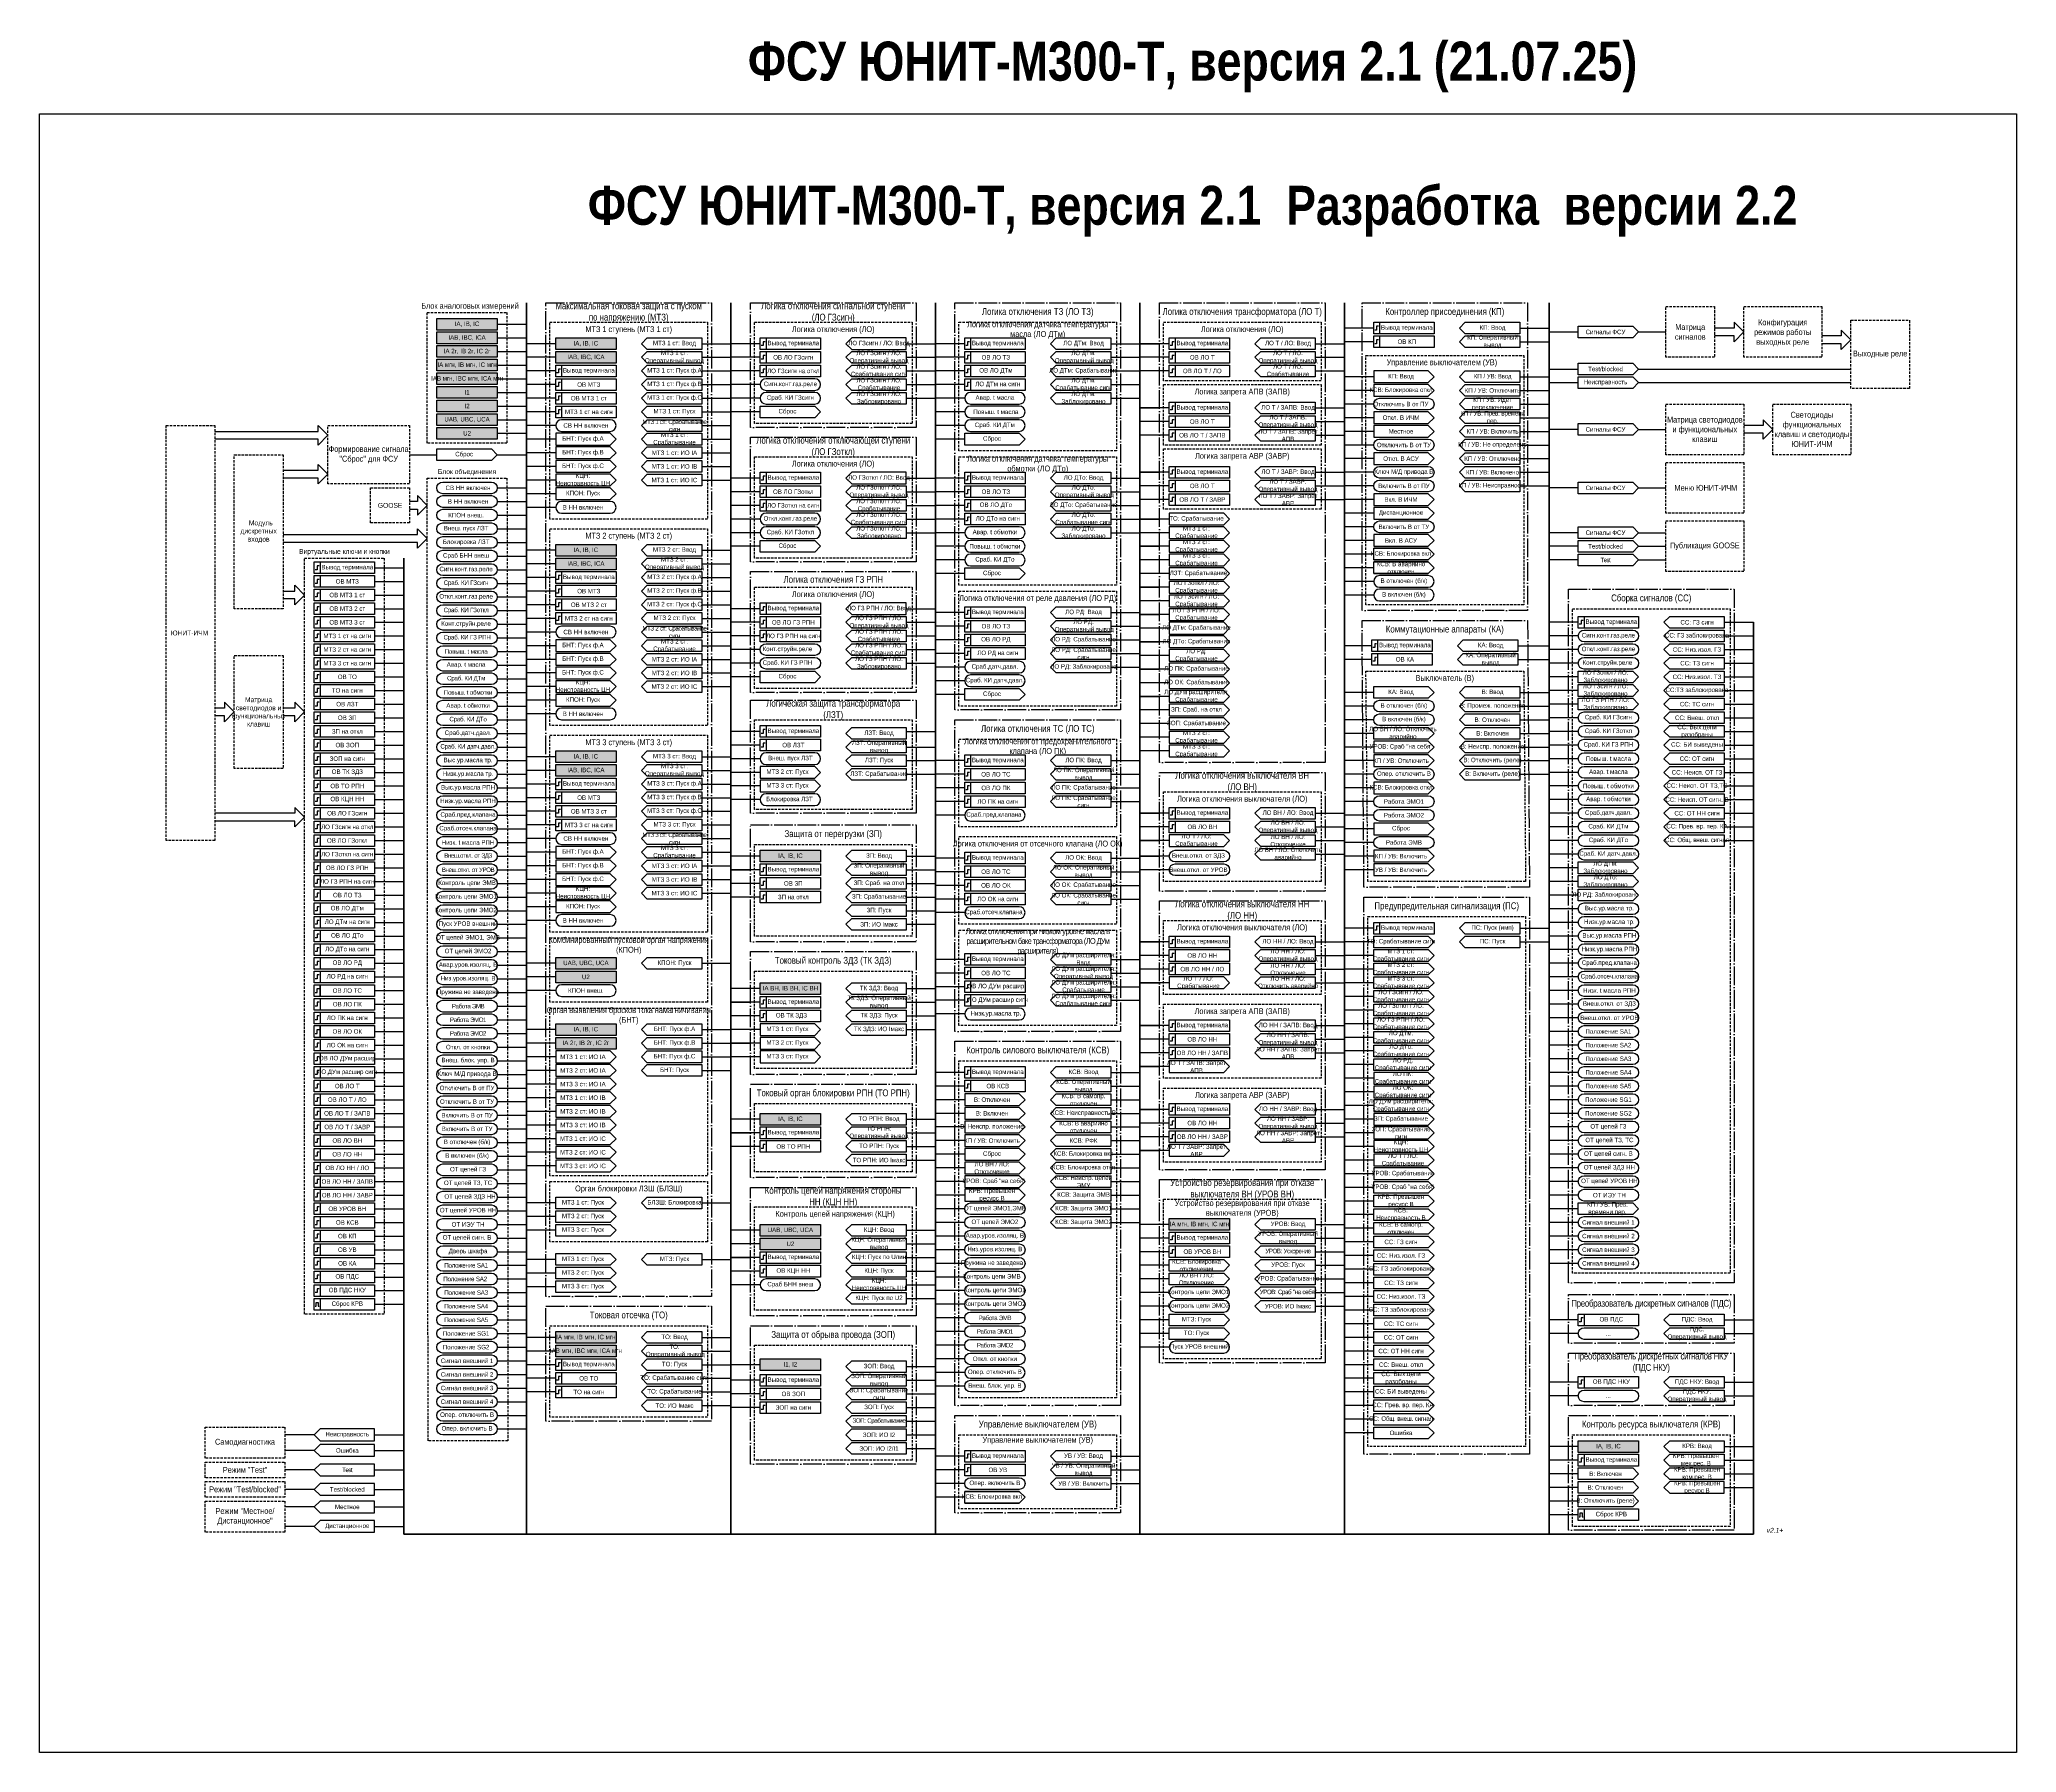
# Model space of a CAD drawing. Header units: millimetres. Extents: x -1595 to 2157, y 0 to 879.
# Drawn here: x -1595 to -580, y 0 to 879 of the extents above; entities that cross this region are included whole.
import ezdxf

# ---------------------------------------------------------------- set-up
doc = ezdxf.new("R2010")
doc.units = ezdxf.units.MM
doc.linetypes.add('ACAD_ISO04W100', pattern=[30, 24, -3, 0, -3])
doc.linetypes.add('штриховая2', pattern=[0.375, 0.25, -0.125])
doc.layers.add('TEXT', color=7, linetype='Continuous', lineweight=25)
doc.layers.add('Основная', color=7, linetype='Continuous')
doc.styles.add('2.3_GOST_RD', font='ARIALN.TTF', dxfattribs={"height": 2.3})
doc.styles.add('2.5_Gost_RD', font='ARIALN.TTF', dxfattribs={"height": 2.5})
doc.styles.add('3.5_Gost_RD', font='ARIALN.TTF', dxfattribs={"height": 3.5})

msp = doc.modelspace()

# ---------------------------------------------------------------- hatches: boundary and pattern name
at = {"ltscale": 100, "true_color": 0xef8637}
h = msp.add_hatch(color=30, dxfattribs=at)
h.dxf.hatch_style = 1
h.paths.add_polyline_path([(-1391, 736), (-1360, 736), (-1360, 730), (-1391, 730)])
h = msp.add_hatch(color=30, dxfattribs=at)
h.dxf.hatch_style = 1
h.paths.add_polyline_path([(-1391, 729), (-1360, 729), (-1360, 723), (-1391, 723)])
h = msp.add_hatch(color=30, dxfattribs=at)
h.dxf.hatch_style = 1
h.paths.add_polyline_path([(-1391, 722), (-1360, 722), (-1360, 716), (-1391, 716)])
h = msp.add_hatch(color=30, dxfattribs=at)
h.dxf.hatch_style = 1
h.paths.add_polyline_path([(-1330, 726), (-1299, 726), (-1299, 720), (-1330, 720)])
h = msp.add_hatch(color=30, dxfattribs=at)
h.dxf.hatch_style = 1
h.paths.add_polyline_path([(-1391, 715), (-1360, 715), (-1360, 709), (-1391, 709)])
h = msp.add_hatch(color=30, dxfattribs=at)
h.dxf.hatch_style = 1
h.paths.add_polyline_path([(-1330, 719), (-1299, 719), (-1299, 713), (-1330, 713)])
h = msp.add_hatch(color=30, dxfattribs=at)
h.dxf.hatch_style = 1
h.paths.add_polyline_path([(-1391, 708), (-1360, 708), (-1360, 702), (-1391, 702)])
h = msp.add_hatch(color=30, dxfattribs=at)
h.dxf.hatch_style = 1
h.paths.add_polyline_path([(-1391, 701), (-1360, 701), (-1360, 695), (-1391, 695)])
h = msp.add_hatch(color=30, dxfattribs=at)
h.dxf.hatch_style = 1
h.paths.add_polyline_path([(-1391, 694), (-1360, 694), (-1360, 688), (-1391, 688)])
h = msp.add_hatch(color=30, dxfattribs=at)
h.dxf.hatch_style = 1
h.paths.add_polyline_path([(-1391, 687), (-1360, 687), (-1360, 681), (-1391, 681)])
h = msp.add_hatch(color=30, dxfattribs=at)
h.dxf.hatch_style = 1
h.paths.add_polyline_path([(-1391, 680), (-1360, 680), (-1360, 674), (-1391, 674)])
h = msp.add_hatch(color=30, dxfattribs=at)
h.dxf.hatch_style = 1
h.paths.add_polyline_path([(-1330, 620), (-1299, 620), (-1299, 614), (-1330, 614)])
h = msp.add_hatch(color=30, dxfattribs=at)
h.dxf.hatch_style = 1
h.paths.add_polyline_path([(-1330, 613), (-1299, 613), (-1299, 607), (-1330, 607)])
h = msp.add_hatch(color=30, dxfattribs=at)
h.dxf.hatch_style = 1
h.paths.add_polyline_path([(-1330, 514), (-1299, 514), (-1299, 508), (-1330, 508)])
h = msp.add_hatch(color=30, dxfattribs=at)
h.dxf.hatch_style = 1
h.paths.add_polyline_path([(-1330, 507), (-1299, 507), (-1299, 501), (-1330, 501)])
h = msp.add_hatch(color=30, dxfattribs=at)
h.dxf.hatch_style = 1
h.paths.add_polyline_path([(-1225, 463), (-1194, 463), (-1194, 457), (-1225, 457)])
h = msp.add_hatch(color=30, dxfattribs=at)
h.dxf.hatch_style = 1
h.paths.add_polyline_path([(-1330, 408), (-1299, 408), (-1299, 402), (-1330, 402)])
h = msp.add_hatch(color=30, dxfattribs=at)
h.dxf.hatch_style = 1
h.paths.add_polyline_path([(-1330, 401), (-1299, 401), (-1299, 395), (-1330, 395)])
h = msp.add_hatch(color=30, dxfattribs=at)
h.dxf.hatch_style = 1
h.paths.add_polyline_path([(-1225, 395), (-1194, 395), (-1194, 389), (-1225, 389)])
h = msp.add_hatch(color=30, dxfattribs=at)
h.dxf.hatch_style = 1
h.paths.add_polyline_path([(-1330, 374), (-1299, 374), (-1299, 368), (-1330, 368)])
h = msp.add_hatch(color=30, dxfattribs=at)
h.dxf.hatch_style = 1
h.paths.add_polyline_path([(-1330, 367), (-1299, 367), (-1299, 361), (-1330, 361)])
h = msp.add_hatch(color=30, dxfattribs=at)
h.dxf.hatch_style = 1
h.paths.add_polyline_path([(-1225, 328), (-1194, 328), (-1194, 322), (-1225, 322)])
h = msp.add_hatch(color=30, dxfattribs=at)
h.dxf.hatch_style = 1
h.paths.add_polyline_path([(-1225, 271), (-1194, 271), (-1194, 265), (-1225, 265)])
h = msp.add_hatch(color=30, dxfattribs=at)
h.dxf.hatch_style = 1
h.paths.add_polyline_path([(-1225, 264), (-1194, 264), (-1194, 258), (-1225, 258)])
h = msp.add_hatch(color=30, dxfattribs=at)
h.dxf.hatch_style = 1
h.paths.add_polyline_path([(-1015, 274), (-984, 274), (-984, 268), (-1015, 268)])
h = msp.add_hatch(color=30, dxfattribs=at)
h.dxf.hatch_style = 1
h.paths.add_polyline_path([(-1330, 216), (-1299, 216), (-1299, 210), (-1330, 210)])
h = msp.add_hatch(color=30, dxfattribs=at)
h.dxf.hatch_style = 1
h.paths.add_polyline_path([(-1330, 209), (-1299, 209), (-1299, 203), (-1330, 203)])
h = msp.add_hatch(color=30, dxfattribs=at)
h.dxf.hatch_style = 1
h.paths.add_polyline_path([(-1225, 202), (-1194, 202), (-1194, 196), (-1225, 196)])
h = msp.add_hatch(color=30, dxfattribs=at)
h.dxf.hatch_style = 1
h.paths.add_polyline_path([(-805, 160), (-774, 160), (-774, 154), (-805, 154)])

# ---------------------------------------------------------------- linework, layer by layer
at = {"lineweight": 100, "ltscale": 100}
for p, q in [((-1345, 744), (-1345, 112)), ((-1240, 744), (-1240, 112)), ((-1135, 744), (-1135, 112)), ((-1030, 744), (-1030, 112)), ((-925, 744), (-925, 112)), ((-820, 744), (-820, 112)), ((-1408, 613), (-1408, 112)), ((-715, 580), (-715, 112)), ((-1408, 112), (-1345, 112)), ((-1345, 112), (-715, 112))]:
    msp.add_line(p, q, dxfattribs=at)
at = {"ltscale": 100}
for p, q in [((-1360, 733), (-1345, 733)), ((-910, 731), (-925, 731)), ((-835, 731), (-820, 731)), ((-1360, 726), (-1345, 726)), ((-1330, 723), (-1345, 723)), ((-1255, 723), (-1240, 723)), ((-1225, 723), (-1240, 723)), ((-1150, 723), (-1135, 723)), ((-1120, 723), (-1135, 723)), ((-1045, 723), (-1030, 723)), ((-1015, 723), (-1030, 723)), ((-1030, 723), (-1020, 723)), ((-940, 723), (-925, 723)), ((-910, 724), (-925, 724)), ((-835, 724), (-820, 724)), ((-820, 729), (-805, 729)), ((-1360, 719), (-1345, 719)), ((-1360, 712), (-1345, 712)), ((-1330, 716), (-1345, 716)), ((-1255, 716), (-1240, 716)), ((-1225, 716), (-1240, 716)), ((-1150, 716), (-1135, 716)), ((-1120, 716), (-1135, 716)), ((-1045, 716), (-1030, 716)), ((-1015, 716), (-1030, 716)), ((-940, 716), (-925, 716)), ((-1360, 705), (-1345, 705)), ((-1330, 709), (-1345, 709)), ((-1330, 702), (-1345, 702)), ((-1255, 709), (-1240, 709)), ((-1255, 702), (-1240, 702)), ((-1225, 709), (-1240, 709)), ((-1225, 702), (-1240, 702)), ((-1150, 709), (-1135, 709)), ((-1150, 702), (-1135, 702)), ((-1120, 709), (-1135, 709)), ((-1120, 702), (-1135, 702)), ((-1045, 709), (-1030, 709)), ((-1045, 702), (-1030, 702)), ((-1015, 709), (-1030, 709)), ((-940, 709), (-925, 709)), ((-910, 706), (-925, 706)), ((-835, 706), (-820, 706)), ((-820, 710), (-805, 710)), ((-820, 703), (-805, 703)), ((-1360, 698), (-1345, 698)), ((-1360, 691), (-1345, 691)), ((-1330, 695), (-1345, 695)), ((-1255, 695), (-1240, 695)), ((-1225, 695), (-1240, 695)), ((-1150, 695), (-1135, 695)), ((-1120, 695), (-1135, 695)), ((-1045, 695), (-1030, 695)), ((-910, 699), (-925, 699)), ((-910, 692), (-925, 692)), ((-835, 699), (-820, 699)), ((-835, 692), (-820, 692)), ((-1360, 684), (-1345, 684)), ((-1330, 688), (-1345, 688)), ((-1330, 681), (-1345, 681)), ((-1255, 688), (-1240, 688)), ((-1255, 681), (-1240, 681)), ((-1225, 688), (-1240, 688)), ((-1120, 688), (-1135, 688)), ((-1120, 681), (-1135, 681)), ((-1015, 690), (-1030, 690)), ((-1030, 690), (-1020, 690)), ((-1015, 683), (-1030, 683)), ((-940, 690), (-925, 690)), ((-940, 683), (-925, 683)), ((-910, 685), (-925, 685)), ((-835, 685), (-820, 685)), ((-1360, 677), (-1345, 677)), ((-1330, 674), (-1345, 674)), ((-1255, 674), (-1240, 674)), ((-1120, 674), (-1135, 674)), ((-1015, 676), (-1030, 676)), ((-968, 679), (-971, 676)), ((-971, 676), (-968, 673)), ((-940, 676), (-925, 676)), ((-910, 678), (-925, 678)), ((-910, 671), (-925, 671)), ((-835, 678), (-820, 678)), ((-835, 671), (-820, 671)), ((-1360, 666), (-1345, 666)), ((-1330, 667), (-1345, 667)), ((-1330, 660), (-1345, 660)), ((-1255, 667), (-1240, 667)), ((-1255, 660), (-1240, 660)), ((-910, 664), (-925, 664)), ((-835, 664), (-820, 664)), ((-1330, 653), (-1345, 653)), ((-1255, 653), (-1240, 653)), ((-1225, 654), (-1240, 654)), ((-1150, 654), (-1135, 654)), ((-1120, 654), (-1135, 654)), ((-1045, 654), (-1030, 654)), ((-1015, 657), (-1030, 657)), ((-1030, 657), (-1020, 657)), ((-1015, 650), (-1030, 650)), ((-940, 657), (-925, 657)), ((-940, 650), (-925, 650)), ((-910, 657), (-925, 657)), ((-910, 650), (-925, 650)), ((-835, 657), (-820, 657)), ((-835, 650), (-820, 650)), ((-1360, 649), (-1345, 649)), ((-1360, 642), (-1345, 642)), ((-1330, 646), (-1345, 646)), ((-1225, 647), (-1240, 647)), ((-1225, 640), (-1240, 640)), ((-1150, 647), (-1135, 647)), ((-1150, 640), (-1135, 640)), ((-1120, 647), (-1135, 647)), ((-1120, 640), (-1135, 640)), ((-1045, 647), (-1030, 647)), ((-1045, 640), (-1030, 640)), ((-1015, 643), (-1030, 643)), ((-968, 646), (-971, 643)), ((-971, 643), (-968, 640)), ((-940, 643), (-925, 643)), ((-910, 643), (-925, 643)), ((-1360, 635), (-1345, 635)), ((-1330, 639), (-1345, 639)), ((-1225, 633), (-1240, 633)), ((-1150, 633), (-1135, 633)), ((-1120, 633), (-1135, 633)), ((-1045, 633), (-1030, 633)), ((-1015, 633), (-1030, 633)), ((-1030, 633), (-1020, 633)), ((-910, 636), (-925, 636)), ((-1360, 628), (-1345, 628)), ((-1360, 621), (-1345, 621)), ((-1225, 626), (-1240, 626)), ((-1150, 626), (-1135, 626)), ((-1120, 626), (-1135, 626)), ((-1045, 626), (-1030, 626)), ((-1015, 626), (-1030, 626)), ((-910, 629), (-925, 629)), ((-910, 622), (-925, 622)), ((-1360, 614), (-1345, 614)), ((-1330, 617), (-1345, 617)), ((-1330, 610), (-1345, 610)), ((-1255, 617), (-1240, 617)), ((-1255, 610), (-1240, 610)), ((-1225, 619), (-1240, 619)), ((-1120, 619), (-1135, 619)), ((-1120, 612), (-1135, 612)), ((-1015, 619), (-1030, 619)), ((-1030, 619), (-1020, 619)), ((-1015, 612), (-1030, 612)), ((-910, 615), (-925, 615)), ((-1423, 608), (-1408, 608)), ((-1423, 601), (-1408, 601)), ((-1360, 607), (-1345, 607)), ((-1360, 600), (-1345, 600)), ((-1330, 603), (-1345, 603)), ((-1255, 603), (-1240, 603)), ((-1120, 605), (-1135, 605)), ((-1015, 605), (-1030, 605)), ((-910, 608), (-925, 608)), ((-910, 601), (-925, 601)), ((-1423, 594), (-1408, 594)), ((-1360, 593), (-1345, 593)), ((-1330, 596), (-1345, 596)), ((-1330, 589), (-1345, 589)), ((-1255, 596), (-1240, 596)), ((-1255, 589), (-1240, 589)), ((-1015, 598), (-1030, 598)), ((-1030, 598), (-1020, 598)), ((-1015, 591), (-1030, 591)), ((-910, 594), (-925, 594)), ((-1423, 587), (-1408, 587)), ((-1423, 580), (-1408, 580)), ((-1360, 586), (-1345, 586)), ((-1360, 579), (-1345, 579)), ((-1330, 582), (-1345, 582)), ((-1255, 582), (-1240, 582)), ((-1225, 587), (-1240, 587)), ((-1225, 580), (-1240, 580)), ((-1150, 587), (-1135, 587)), ((-1150, 580), (-1135, 580)), ((-1120, 585), (-1135, 585)), ((-1045, 585), (-1030, 585)), ((-1015, 584), (-1030, 584)), ((-1030, 584), (-1020, 584)), ((-805, 580), (-820, 580)), ((-730, 580), (-715, 580)), ((-1423, 573), (-1408, 573)), ((-1360, 572), (-1345, 572)), ((-1330, 575), (-1345, 575)), ((-1255, 575), (-1240, 575)), ((-1225, 573), (-1240, 573)), ((-1150, 573), (-1135, 573)), ((-1120, 578), (-1135, 578)), ((-1120, 571), (-1135, 571)), ((-1045, 578), (-1030, 578)), ((-1045, 571), (-1030, 571)), ((-1015, 577), (-1030, 577)), ((-1015, 570), (-1030, 570)), ((-1030, 570), (-1020, 570)), ((-805, 573), (-820, 573)), ((-730, 573), (-715, 573)), ((-1423, 566), (-1408, 566)), ((-1423, 559), (-1408, 559)), ((-1360, 565), (-1345, 565)), ((-1330, 568), (-1345, 568)), ((-1330, 561), (-1345, 561)), ((-1255, 568), (-1240, 568)), ((-1255, 561), (-1240, 561)), ((-1225, 566), (-1240, 566)), ((-1225, 559), (-1240, 559)), ((-1150, 566), (-1135, 566)), ((-1150, 559), (-1135, 559)), ((-1120, 564), (-1135, 564)), ((-1045, 564), (-1030, 564)), ((-1015, 563), (-1030, 563)), ((-911, 568), (-925, 568)), ((-911, 561), (-925, 561)), ((-836, 568), (-820, 568)), ((-836, 561), (-820, 561)), ((-805, 566), (-820, 566)), ((-805, 559), (-820, 559)), ((-730, 566), (-715, 566)), ((-730, 559), (-715, 559)), ((-1423, 552), (-1408, 552)), ((-1360, 558), (-1345, 558)), ((-1360, 551), (-1345, 551)), ((-1330, 554), (-1345, 554)), ((-1255, 554), (-1240, 554)), ((-1225, 552), (-1240, 552)), ((-1120, 557), (-1135, 557)), ((-1120, 550), (-1135, 550)), ((-1045, 557), (-1030, 557)), ((-1015, 556), (-1030, 556)), ((-1030, 556), (-1020, 556)), ((-1015, 549), (-1030, 549)), ((-805, 552), (-820, 552)), ((-730, 552), (-715, 552)), ((-1423, 545), (-1408, 545)), ((-1423, 538), (-1408, 538)), ((-1360, 544), (-1345, 544)), ((-1330, 547), (-1345, 547)), ((-1330, 540), (-1345, 540)), ((-1255, 547), (-1240, 547)), ((-1120, 543), (-1135, 543)), ((-1015, 542), (-1030, 542)), ((-1030, 542), (-1020, 542)), ((-910, 544), (-925, 544)), ((-835, 544), (-820, 544)), ((-805, 545), (-820, 545)), ((-805, 538), (-820, 538)), ((-730, 545), (-715, 545)), ((-730, 538), (-715, 538)), ((-1423, 531), (-1408, 531)), ((-1360, 537), (-1345, 537)), ((-1360, 530), (-1345, 530)), ((-1330, 533), (-1345, 533)), ((-1015, 535), (-1030, 535)), ((-1015, 528), (-1030, 528)), ((-910, 537), (-925, 537)), ((-910, 530), (-925, 530)), ((-835, 537), (-820, 537)), ((-835, 530), (-820, 530)), ((-805, 531), (-820, 531)), ((-730, 531), (-715, 531)), ((-1423, 524), (-1408, 524)), ((-1360, 523), (-1345, 523)), ((-1225, 524), (-1240, 524)), ((-1150, 524), (-1135, 524)), ((-1015, 521), (-1030, 521)), ((-910, 523), (-925, 523)), ((-835, 523), (-820, 523)), ((-805, 524), (-820, 524)), ((-730, 524), (-715, 524)), ((-1423, 517), (-1408, 517)), ((-1423, 510), (-1408, 510)), ((-1360, 516), (-1345, 516)), ((-1360, 509), (-1345, 509)), ((-1330, 511), (-1345, 511)), ((-1255, 511), (-1240, 511)), ((-1225, 517), (-1240, 517)), ((-1225, 510), (-1240, 510)), ((-1150, 516), (-1135, 516)), ((-1150, 509), (-1135, 509)), ((-1120, 509), (-1135, 509)), ((-1045, 509), (-1030, 509)), ((-1015, 514), (-1030, 514)), ((-910, 516), (-925, 516)), ((-910, 509), (-925, 509)), ((-835, 516), (-820, 516)), ((-835, 509), (-820, 509)), ((-805, 517), (-820, 517)), ((-805, 510), (-820, 510)), ((-730, 517), (-715, 517)), ((-730, 510), (-715, 510)), ((-1423, 503), (-1408, 503)), ((-1360, 502), (-1345, 502)), ((-1330, 504), (-1345, 504)), ((-1255, 504), (-1240, 504)), ((-1225, 503), (-1240, 503)), ((-1150, 502), (-1135, 502)), ((-1120, 502), (-1135, 502)), ((-1045, 502), (-1030, 502)), ((-910, 502), (-925, 502)), ((-835, 502), (-820, 502)), ((-805, 503), (-820, 503)), ((-730, 503), (-715, 503)), ((-1423, 496), (-1408, 496)), ((-1423, 489), (-1408, 489)), ((-1360, 495), (-1345, 495)), ((-1360, 488), (-1345, 488)), ((-1330, 497), (-1345, 497)), ((-1330, 490), (-1345, 490)), ((-1255, 497), (-1240, 497)), ((-1255, 490), (-1240, 490)), ((-1225, 496), (-1240, 496)), ((-1225, 489), (-1240, 489)), ((-1120, 495), (-1135, 495)), ((-1120, 488), (-1135, 488)), ((-1045, 495), (-1030, 495)), ((-1045, 488), (-1030, 488)), ((-910, 495), (-925, 495)), ((-910, 488), (-925, 488)), ((-805, 496), (-820, 496)), ((-805, 489), (-820, 489)), ((-730, 496), (-715, 496)), ((-730, 489), (-715, 489)), ((-1423, 482), (-1408, 482)), ((-1360, 481), (-1345, 481)), ((-1330, 483), (-1345, 483)), ((-1255, 483), (-1240, 483)), ((-1120, 481), (-1135, 481)), ((-1015, 482), (-1030, 482)), ((-1030, 482), (-1020, 482)), ((-940, 482), (-925, 482)), ((-910, 481), (-925, 481)), ((-805, 482), (-820, 482)), ((-730, 482), (-715, 482)), ((-1423, 475), (-1408, 475)), ((-1423, 468), (-1408, 468)), ((-1360, 474), (-1345, 474)), ((-1360, 467), (-1345, 467)), ((-1330, 476), (-1345, 476)), ((-1330, 469), (-1345, 469)), ((-1255, 476), (-1240, 476)), ((-1255, 469), (-1240, 469)), ((-1015, 475), (-1030, 475)), ((-1015, 468), (-1030, 468)), ((-1030, 468), (-1020, 468)), ((-940, 475), (-925, 475)), ((-940, 468), (-925, 468)), ((-910, 474), (-925, 474)), ((-910, 467), (-925, 467)), ((-805, 475), (-820, 475)), ((-805, 468), (-820, 468)), ((-730, 475), (-715, 475)), ((-730, 468), (-715, 468)), ((-1423, 461), (-1408, 461)), ((-1360, 460), (-1345, 460)), ((-1330, 462), (-1345, 462)), ((-1255, 462), (-1240, 462)), ((-1225, 460), (-1240, 460)), ((-1150, 460), (-1135, 460)), ((-1120, 459), (-1135, 459)), ((-1045, 459), (-1030, 459)), ((-1015, 460), (-1030, 460)), ((-1030, 460), (-1020, 460)), ((-940, 461), (-925, 461)), ((-910, 460), (-925, 460)), ((-805, 461), (-820, 461)), ((-1423, 454), (-1408, 454)), ((-1423, 447), (-1408, 447)), ((-1360, 453), (-1345, 453)), ((-1330, 455), (-1345, 455)), ((-1330, 448), (-1345, 448)), ((-1255, 455), (-1240, 455)), ((-1255, 448), (-1240, 448)), ((-1225, 453), (-1240, 453)), ((-1240, 453), (-1230, 453)), ((-1150, 453), (-1135, 453)), ((-1120, 452), (-1135, 452)), ((-1045, 452), (-1030, 452)), ((-1015, 453), (-1030, 453)), ((-910, 453), (-925, 453)), ((-805, 454), (-820, 454)), ((-805, 447), (-820, 447)), ((-1423, 440), (-1408, 440)), ((-1360, 446), (-1345, 446)), ((-1360, 439), (-1345, 439)), ((-1330, 441), (-1345, 441)), ((-1255, 441), (-1240, 441)), ((-1225, 446), (-1240, 446)), ((-1225, 439), (-1240, 439)), ((-1150, 446), (-1135, 446)), ((-1150, 439), (-1135, 439)), ((-1120, 445), (-1135, 445)), ((-1120, 438), (-1135, 438)), ((-1045, 445), (-1030, 445)), ((-1045, 438), (-1030, 438)), ((-805, 440), (-820, 440)), ((-1423, 433), (-1408, 433)), ((-1360, 432), (-1345, 432)), ((-1330, 434), (-1345, 434)), ((-1330, 427), (-1345, 427)), ((-1178, 435), (-1181, 432)), ((-1181, 432), (-1178, 429)), ((-1178, 428), (-1181, 425)), ((-1178, 435), (-1150, 435)), ((-1178, 428), (-1150, 428)), ((-1150, 432), (-1135, 432)), ((-1120, 431), (-1135, 431)), ((-805, 433), (-820, 433)), ((-1423, 426), (-1408, 426)), ((-1423, 419), (-1408, 419)), ((-1360, 425), (-1345, 425)), ((-1360, 418), (-1345, 418)), ((-1181, 425), (-1178, 422)), ((-1150, 425), (-1135, 425)), ((-910, 423), (-925, 423)), ((-835, 423), (-820, 423)), ((-805, 426), (-820, 426)), ((-805, 419), (-820, 419)), ((-1423, 412), (-1408, 412)), ((-1360, 411), (-1345, 411)), ((-1120, 407), (-1135, 407)), ((-1045, 407), (-1030, 407)), ((-1015, 416), (-1030, 416)), ((-1030, 416), (-1020, 416)), ((-1015, 409), (-1030, 409)), ((-940, 416), (-925, 416)), ((-940, 409), (-925, 409)), ((-910, 416), (-925, 416)), ((-910, 409), (-925, 409)), ((-835, 416), (-820, 416)), ((-805, 412), (-820, 412)), ((-1423, 405), (-1408, 405)), ((-1423, 398), (-1408, 398)), ((-1360, 404), (-1345, 404)), ((-1360, 397), (-1345, 397)), ((-1330, 405), (-1345, 405)), ((-1330, 398), (-1345, 398)), ((-1255, 405), (-1240, 405)), ((-1120, 400), (-1135, 400)), ((-1045, 400), (-1030, 400)), ((-1015, 402), (-1030, 402)), ((-940, 402), (-925, 402)), ((-910, 402), (-925, 402)), ((-805, 405), (-820, 405)), ((-805, 398), (-820, 398)), ((-1423, 391), (-1408, 391)), ((-1360, 390), (-1345, 390)), ((-1330, 391), (-1345, 391)), ((-1225, 392), (-1240, 392)), ((-1150, 392), (-1135, 392)), ((-1120, 393), (-1135, 393)), ((-1120, 386), (-1135, 386)), ((-1045, 393), (-1030, 393)), ((-1045, 386), (-1030, 386)), ((-1015, 395), (-1030, 395)), ((-1030, 395), (-1020, 395)), ((-940, 395), (-925, 395)), ((-910, 395), (-925, 395)), ((-910, 388), (-925, 388)), ((-805, 391), (-820, 391)), ((-1423, 384), (-1408, 384)), ((-1423, 377), (-1408, 377)), ((-1360, 383), (-1345, 383)), ((-1360, 376), (-1345, 376)), ((-1225, 385), (-1240, 385)), ((-1240, 385), (-1230, 385)), ((-1225, 378), (-1240, 378)), ((-1178, 381), (-1181, 378)), ((-1181, 378), (-1178, 375)), ((-1178, 381), (-1150, 381)), ((-1150, 385), (-1135, 385)), ((-1150, 378), (-1135, 378)), ((-1120, 379), (-1135, 379)), ((-910, 381), (-925, 381)), ((-805, 384), (-820, 384)), ((-805, 377), (-820, 377)), ((-1423, 370), (-1408, 370)), ((-1360, 369), (-1345, 369)), ((-1330, 371), (-1345, 371)), ((-1255, 371), (-1240, 371)), ((-1225, 371), (-1240, 371)), ((-1178, 374), (-1181, 371)), ((-1181, 371), (-1178, 368)), ((-1178, 374), (-1150, 374)), ((-1150, 371), (-1135, 371)), ((-1015, 373), (-1030, 373)), ((-1030, 373), (-1020, 373)), ((-1015, 366), (-1030, 366)), ((-940, 373), (-925, 373)), ((-940, 366), (-925, 366)), ((-910, 374), (-925, 374)), ((-910, 367), (-925, 367)), ((-805, 370), (-820, 370)), ((-1423, 363), (-1408, 363)), ((-1423, 356), (-1408, 356)), ((-1360, 362), (-1345, 362)), ((-1330, 364), (-1345, 364)), ((-1330, 357), (-1345, 357)), ((-1255, 364), (-1240, 364)), ((-1255, 357), (-1240, 357)), ((-1225, 364), (-1240, 364)), ((-1240, 364), (-1230, 364)), ((-1225, 357), (-1240, 357)), ((-1015, 359), (-1030, 359)), ((-940, 359), (-925, 359)), ((-910, 360), (-925, 360)), ((-805, 363), (-820, 363)), ((-805, 356), (-820, 356)), ((-1423, 349), (-1408, 349)), ((-1360, 355), (-1345, 355)), ((-1360, 348), (-1345, 348)), ((-1330, 350), (-1345, 350)), ((-1255, 350), (-1240, 350)), ((-1120, 349), (-1135, 349)), ((-1073, 352), (-1045, 352)), ((-1045, 346), (-1073, 346)), ((-1045, 349), (-1030, 349)), ((-1015, 352), (-1030, 352)), ((-1030, 352), (-1020, 352)), ((-910, 353), (-925, 353)), ((-910, 346), (-925, 346)), ((-805, 349), (-820, 349)), ((-1423, 342), (-1408, 342)), ((-1423, 335), (-1408, 335)), ((-1360, 341), (-1345, 341)), ((-1330, 343), (-1345, 343)), ((-1330, 336), (-1345, 336)), ((-1120, 342), (-1135, 342)), ((-1120, 335), (-1135, 335)), ((-1073, 345), (-1045, 345)), ((-1073, 338), (-1045, 338)), ((-1045, 342), (-1030, 342)), ((-1045, 335), (-1030, 335)), ((-910, 339), (-925, 339)), ((-805, 342), (-820, 342)), ((-805, 335), (-820, 335)), ((-1423, 328), (-1408, 328)), ((-1360, 334), (-1345, 334)), ((-1360, 327), (-1345, 327)), ((-1330, 329), (-1345, 329)), ((-1225, 325), (-1240, 325)), ((-1150, 325), (-1135, 325)), ((-1120, 328), (-1135, 328)), ((-1045, 332), (-1073, 332)), ((-1073, 331), (-1045, 331)), ((-1045, 325), (-1073, 325)), ((-1045, 328), (-1030, 328)), ((-1015, 330), (-1030, 330)), ((-1030, 330), (-1020, 330)), ((-940, 330), (-925, 330)), ((-910, 332), (-925, 332)), ((-910, 325), (-925, 325)), ((-805, 328), (-820, 328)), ((-1423, 321), (-1408, 321)), ((-1360, 320), (-1345, 320)), ((-1330, 322), (-1345, 322)), ((-1330, 315), (-1345, 315)), ((-1225, 318), (-1240, 318)), ((-1240, 318), (-1230, 318)), ((-1150, 318), (-1135, 318)), ((-1120, 321), (-1135, 321)), ((-1045, 318), (-1073, 318)), ((-1045, 321), (-1030, 321)), ((-1015, 323), (-1030, 323)), ((-1015, 316), (-1030, 316)), ((-940, 323), (-925, 323)), ((-940, 316), (-925, 316)), ((-910, 318), (-925, 318)), ((-805, 321), (-820, 321)), ((-1423, 314), (-1408, 314)), ((-1423, 307), (-1408, 307)), ((-1360, 313), (-1345, 313)), ((-1360, 306), (-1345, 306)), ((-1330, 308), (-1345, 308)), ((-1225, 311), (-1240, 311)), ((-1178, 314), (-1181, 311)), ((-1181, 311), (-1178, 308)), ((-1178, 307), (-1181, 304)), ((-1178, 314), (-1150, 314)), ((-1178, 307), (-1150, 307)), ((-1150, 311), (-1135, 311)), ((-1120, 314), (-1135, 314)), ((-1120, 307), (-1135, 307)), ((-1045, 311), (-1073, 311)), ((-1045, 314), (-1030, 314)), ((-1045, 307), (-1030, 307)), ((-1015, 309), (-1030, 309)), ((-1030, 309), (-1020, 309)), ((-910, 311), (-925, 311)), ((-805, 314), (-820, 314)), ((-805, 307), (-820, 307)), ((-1423, 300), (-1408, 300)), ((-1360, 299), (-1345, 299)), ((-1330, 301), (-1345, 301)), ((-1181, 304), (-1178, 301)), ((-1150, 304), (-1135, 304)), ((-1120, 300), (-1135, 300)), ((-1045, 304), (-1073, 304)), ((-1045, 297), (-1073, 297)), ((-1045, 300), (-1030, 300)), ((-910, 304), (-925, 304)), ((-910, 297), (-925, 297)), ((-805, 300), (-820, 300)), ((-1423, 293), (-1408, 293)), ((-1423, 286), (-1408, 286)), ((-1360, 292), (-1345, 292)), ((-1360, 285), (-1345, 285)), ((-1120, 293), (-1135, 293)), ((-1120, 286), (-1135, 286)), ((-1045, 290), (-1073, 290)), ((-1045, 293), (-1030, 293)), ((-1045, 286), (-1030, 286)), ((-910, 290), (-925, 290)), ((-805, 293), (-820, 293)), ((-805, 286), (-820, 286)), ((-1423, 279), (-1408, 279)), ((-1360, 278), (-1345, 278)), ((-1330, 282), (-1345, 282)), ((-1330, 275), (-1345, 275)), ((-1255, 282), (-1240, 282)), ((-1120, 279), (-1135, 279)), ((-1045, 283), (-1073, 283)), ((-1045, 276), (-1073, 276)), ((-1045, 279), (-1030, 279)), ((-910, 283), (-925, 283)), ((-910, 276), (-925, 276)), ((-805, 279), (-820, 279)), ((-1423, 272), (-1408, 272)), ((-1423, 265), (-1408, 265)), ((-1360, 271), (-1345, 271)), ((-1360, 264), (-1345, 264)), ((-1330, 268), (-1345, 268)), ((-1225, 268), (-1240, 268)), ((-1150, 268), (-1135, 268)), ((-1120, 272), (-1135, 272)), ((-1120, 265), (-1135, 265)), ((-1045, 269), (-1073, 269)), ((-1045, 272), (-1030, 272)), ((-1015, 271), (-1030, 271)), ((-1015, 264), (-1030, 264)), ((-940, 271), (-925, 271)), ((-940, 264), (-925, 264)), ((-910, 269), (-925, 269)), ((-805, 272), (-820, 272)), ((-805, 265), (-820, 265)), ((-1423, 258), (-1408, 258)), ((-1360, 257), (-1345, 257)), ((-1225, 261), (-1240, 261)), ((-1225, 254), (-1240, 254)), ((-1240, 254), (-1230, 254)), ((-1150, 261), (-1135, 261)), ((-1150, 254), (-1135, 254)), ((-1120, 258), (-1135, 258)), ((-1015, 257), (-1030, 257)), ((-940, 257), (-925, 257)), ((-910, 262), (-925, 262)), ((-910, 255), (-925, 255)), ((-805, 258), (-820, 258)), ((-1423, 251), (-1408, 251)), ((-1423, 244), (-1408, 244)), ((-1360, 250), (-1345, 250)), ((-1330, 253), (-1345, 253)), ((-1330, 246), (-1345, 246)), ((-1255, 253), (-1240, 253)), ((-1225, 247), (-1240, 247)), ((-1150, 247), (-1135, 247)), ((-1120, 251), (-1135, 251)), ((-1120, 244), (-1135, 244)), ((-1015, 250), (-1030, 250)), ((-940, 250), (-925, 250)), ((-910, 248), (-925, 248)), ((-805, 251), (-820, 251)), ((-1423, 237), (-1408, 237)), ((-1360, 243), (-1345, 243)), ((-1360, 236), (-1345, 236)), ((-1330, 239), (-1345, 239)), ((-1225, 240), (-1240, 240)), ((-1150, 240), (-1135, 240)), ((-1120, 237), (-1135, 237)), ((-1015, 243), (-1030, 243)), ((-1015, 236), (-1030, 236)), ((-940, 243), (-925, 243)), ((-940, 236), (-925, 236)), ((-910, 241), (-925, 241)), ((-910, 234), (-925, 234)), ((-1423, 230), (-1408, 230)), ((-1360, 229), (-1345, 229)), ((-1150, 233), (-1135, 233)), ((-1120, 230), (-1135, 230)), ((-1015, 229), (-1030, 229)), ((-940, 229), (-925, 229)), ((-910, 227), (-925, 227)), ((-1360, 222), (-1345, 222)), ((-1360, 215), (-1345, 215)), ((-1120, 223), (-1135, 223)), ((-1120, 216), (-1135, 216)), ((-1015, 222), (-1030, 222)), ((-1015, 215), (-1030, 215)), ((-910, 220), (-925, 220)), ((-805, 222), (-820, 222)), ((-805, 215), (-820, 215)), ((-730, 222), (-715, 222)), ((-730, 215), (-715, 215)), ((-1360, 208), (-1345, 208)), ((-1330, 213), (-1345, 213)), ((-1330, 206), (-1345, 206)), ((-1255, 213), (-1240, 213)), ((-1255, 206), (-1240, 206)), ((-1120, 209), (-1135, 209)), ((-1015, 208), (-1030, 208)), ((-910, 213), (-925, 213)), ((-910, 206), (-925, 206)), ((-1360, 201), (-1345, 201)), ((-1360, 194), (-1345, 194)), ((-1330, 199), (-1345, 199)), ((-1255, 199), (-1240, 199)), ((-1225, 199), (-1240, 199)), ((-1150, 198), (-1135, 198)), ((-1120, 202), (-1135, 202)), ((-1120, 195), (-1135, 195)), ((-910, 199), (-925, 199)), ((-1360, 187), (-1345, 187)), ((-1330, 192), (-1345, 192)), ((-1330, 185), (-1345, 185)), ((-1255, 192), (-1240, 192)), ((-1255, 185), (-1240, 185)), ((-1225, 191), (-1240, 191)), ((-1225, 184), (-1240, 184)), ((-1150, 191), (-1135, 191)), ((-1150, 184), (-1135, 184)), ((-1120, 188), (-1135, 188)), ((-910, 192), (-925, 192)), ((-910, 185), (-925, 185)), ((-805, 190), (-820, 190)), ((-805, 183), (-820, 183)), ((-730, 190), (-715, 190)), ((-730, 183), (-715, 183)), ((-1360, 180), (-1345, 180)), ((-1360, 173), (-1345, 173)), ((-1255, 178), (-1240, 178)), ((-1225, 177), (-1240, 177)), ((-1150, 177), (-1135, 177)), ((-910, 178), (-925, 178)), ((-1423, 163), (-1408, 163)), ((-1360, 166), (-1345, 166)), ((-1150, 170), (-1135, 170)), ((-1150, 163), (-1135, 163)), ((-910, 171), (-925, 171)), ((-910, 164), (-925, 164)), ((-1423, 155), (-1408, 155)), ((-1150, 156), (-1135, 156)), ((-805, 157), (-820, 157)), ((-730, 157), (-715, 157)), ((-1423, 145), (-1408, 145)), ((-1120, 152), (-1135, 152)), ((-1120, 145), (-1135, 145)), ((-1045, 152), (-1030, 152)), ((-1045, 145), (-1030, 145)), ((-805, 150), (-820, 150)), ((-805, 143), (-820, 143)), ((-730, 150), (-715, 150)), ((-730, 143), (-715, 143)), ((-1423, 135), (-1408, 135)), ((-1120, 138), (-1135, 138)), ((-1045, 138), (-1030, 138)), ((-805, 136), (-820, 136)), ((-730, 136), (-715, 136)), ((-1423, 126), (-1408, 126)), ((-1120, 131), (-1135, 131)), ((-805, 129), (-820, 129)), ((-805, 122), (-820, 122)), ((-1423, 116), (-1408, 116))]:
    msp.add_line(p, q, dxfattribs=at)
at = {"color": 3, "ltscale": 100}
msp.add_lwpolyline([(-1595, 841), (-580, 841), (-580, 0), (-1595, 0)], close=True, dxfattribs=at)
at = {"color": 251, "linetype": 'ACAD_ISO04W100', "lineweight": 30, "ltscale": 0.4, "true_color": 0x58595b}
for points in [[(-1335, 744), (-1250, 744), (-1250, 234), (-1335, 234)], [(-1230, 744), (-1145, 744), (-1145, 680), (-1230, 680)], [(-1125, 744), (-1040, 744), (-1040, 535), (-1125, 535)], [(-1020, 744), (-935, 744), (-935, 508), (-1020, 508)], [(-916, 744), (-831, 744), (-831, 586), (-916, 586)], [(-1230, 675), (-1145, 675), (-1145, 611), (-1230, 611)], [(-1230, 606), (-1145, 606), (-1145, 544), (-1230, 544)], [(-810, 597), (-725, 597), (-725, 241), (-810, 241)], [(-916, 581), (-831, 581), (-830, 444), (-915, 444)], [(-1230, 540), (-1145, 540), (-1145, 482), (-1230, 482)], [(-1125, 530), (-1040, 530), (-1040, 370), (-1125, 370)], [(-1020, 503), (-935, 503), (-935, 442), (-1020, 442)], [(-1230, 476), (-1145, 476), (-1145, 416), (-1230, 416)], [(-1020, 437), (-935, 437), (-935, 299), (-1020, 299)], [(-915, 439), (-830, 439), (-830, 153), (-915, 153)], [(-1230, 411), (-1145, 411), (-1145, 348), (-1230, 348)], [(-1125, 365), (-1040, 365), (-1040, 178), (-1125, 178)], [(-1230, 343), (-1145, 343), (-1145, 295), (-1230, 295)], [(-1230, 290), (-1145, 290), (-1145, 224), (-1230, 224)], [(-1020, 294), (-935, 294), (-935, 200), (-1020, 200)], [(-810, 235), (-725, 235), (-725, 210), (-810, 210)], [(-1335, 229), (-1250, 229), (-1250, 170), (-1335, 170)], [(-1230, 219), (-1145, 219), (-1145, 148), (-1230, 148)], [(-810, 205), (-725, 205), (-725, 178), (-810, 178)], [(-1125, 173), (-1040, 173), (-1040, 123), (-1125, 123)], [(-810, 173), (-725, 173), (-725, 114), (-810, 114)]]:
    msp.add_lwpolyline(points, close=True, dxfattribs=at)
at = {"linetype": 'штриховая2', "ltscale": 5}
for points in [[(-760, 742), (-735, 742), (-735, 716), (-760, 716)], [(-720, 742), (-680, 742), (-680, 716), (-720, 716)], [(-1333, 734), (-1252, 734), (-1252, 633), (-1333, 633)], [(-1228, 734), (-1147, 734), (-1147, 682), (-1228, 682)], [(-1123, 734), (-1042, 734), (-1042, 668), (-1123, 668)], [(-1018, 734), (-937, 734), (-937, 704), (-1018, 704)], [(-665, 735), (-635, 735), (-635, 700), (-665, 700)], [(-914, 717), (-833, 717), (-833, 589), (-914, 589)], [(-1018, 702), (-937, 702), (-937, 671), (-1018, 671)], [(-760, 692), (-720, 692), (-720, 666), (-760, 666)], [(-705, 692), (-665, 692), (-665, 666), (-705, 666)], [(-1228, 665), (-1147, 665), (-1147, 613), (-1228, 613)], [(-1123, 665), (-1042, 665), (-1042, 599), (-1123, 599)], [(-1018, 669), (-937, 669), (-937, 638), (-1018, 638)], [(-760, 662), (-720, 662), (-720, 636), (-760, 636)], [(-760, 632), (-720, 632), (-720, 606), (-760, 606)], [(-1333, 628), (-1252, 628), (-1252, 527), (-1333, 527)], [(-1228, 598), (-1147, 598), (-1147, 546), (-1228, 546)], [(-1123, 596), (-1042, 596), (-1042, 537), (-1123, 537)], [(-808, 587), (-727, 587), (-727, 246), (-808, 246)], [(-914, 555), (-833, 555), (-832, 447), (-913, 447)], [(-1228, 530), (-1147, 530), (-1147, 484), (-1228, 484)], [(-1333, 522), (-1252, 522), (-1252, 421), (-1333, 421)], [(-1123, 520), (-1042, 520), (-1042, 475), (-1123, 475)], [(-1018, 493), (-937, 493), (-937, 447), (-1018, 447)], [(-1123, 470), (-1042, 470), (-1042, 425), (-1123, 425)], [(-1228, 466), (-1147, 466), (-1147, 419), (-1228, 419)], [(-1018, 427), (-937, 427), (-937, 389), (-1018, 389)], [(-913, 429), (-832, 429), (-832, 157), (-913, 157)], [(-1333, 418), (-1252, 418), (-1252, 385), (-1333, 385)], [(-1123, 422), (-1042, 422), (-1042, 373), (-1123, 373)], [(-1228, 401), (-1147, 401), (-1147, 351), (-1228, 351)], [(-1333, 382), (-1252, 382), (-1252, 296), (-1333, 296)], [(-1018, 384), (-937, 384), (-937, 346), (-1018, 346)], [(-1123, 355), (-1042, 355), (-1042, 182), (-1123, 182)], [(-1018, 341), (-937, 341), (-937, 303), (-1018, 303)], [(-1228, 333), (-1147, 333), (-1147, 298), (-1228, 298)], [(-1333, 293), (-1252, 293), (-1252, 262), (-1333, 262)], [(-1228, 280), (-1147, 280), (-1147, 227), (-1228, 227)], [(-1018, 284), (-937, 284), (-937, 202), (-1018, 202)], [(-1333, 219), (-1252, 219), (-1252, 172), (-1333, 172)], [(-1228, 209), (-1147, 209), (-1147, 150), (-1228, 150)], [(-1123, 163), (-1042, 163), (-1042, 125), (-1123, 125)], [(-808, 163), (-727, 163), (-727, 116), (-808, 116)]]:
    msp.add_lwpolyline(points, close=True, dxfattribs=at)
at = {"color": 7, "linetype": 'штриховая2', "ltscale": 5}
for points in [[(-1396, 739), (-1355, 739), (-1355, 672), (-1396, 672)], [(-1530, 681), (-1505, 681), (-1505, 468), (-1530, 468)], [(-1447, 681), (-1405, 681), (-1405, 651), (-1447, 651)], [(-1495, 666), (-1470, 666), (-1470, 587), (-1495, 587)], [(-1396, 654), (-1355, 654), (-1354.5, 160), (-1395.5, 160)], [(-1425, 649), (-1405, 649), (-1405, 631), (-1425, 631)], [(-1459, 613), (-1418, 613), (-1418, 225), (-1459, 225)], [(-1495, 563), (-1470, 563), (-1470, 505), (-1495, 505)], [(-1510, 167), (-1469, 167), (-1469, 151), (-1510, 151)], [(-1510, 149), (-1469, 149), (-1469, 141), (-1510, 141)], [(-1510, 139), (-1469, 139), (-1469, 131), (-1510, 131)], [(-1510, 129), (-1469, 129), (-1469, 113), (-1510, 113)]]:
    msp.add_lwpolyline(points, close=True, dxfattribs=at)
at = {"ltscale": 100}
for points in [[(-1391, 736), (-1360, 736), (-1360, 730), (-1391, 730)], [(-910, 734), (-879, 734), (-879, 728), (-910, 728)], [(-910, 734), (-907, 734), (-907, 728), (-910, 728)], [(-777, 726), (-805, 726), (-805, 732), (-777, 732), (-774, 729)], [(-1391, 729), (-1360, 729), (-1360, 723), (-1391, 723)], [(-1391, 722), (-1360, 722), (-1360, 716), (-1391, 716)], [(-1330, 726), (-1299, 726), (-1299, 720), (-1330, 720)], [(-1255, 726), (-1255, 720), (-1283, 720), (-1286, 723), (-1283, 726)], [(-1225, 726), (-1222, 726), (-1222, 720), (-1225, 720)], [(-1225, 726), (-1194, 726), (-1194, 720), (-1225, 720)], [(-1178, 726), (-1181, 723), (-1178, 720), (-1150, 720), (-1150, 726)], [(-1120, 726), (-1117, 726), (-1117, 720), (-1120, 720)], [(-1120, 726), (-1089, 726), (-1089, 720), (-1120, 720)], [(-1015, 726), (-1012, 726), (-1012, 720), (-1015, 720)], [(-1015, 726), (-984, 726), (-984, 720), (-1015, 720)], [(-910, 727), (-879, 727), (-879, 721), (-910, 721)], [(-910, 727), (-907, 727), (-907, 721), (-910, 721)], [(-1391, 715), (-1360, 715), (-1360, 709), (-1391, 709)], [(-1330, 719), (-1299, 719), (-1299, 713), (-1330, 713)], [(-1330, 712), (-1327, 712), (-1327, 706), (-1330, 706)], [(-1330, 712), (-1299, 712), (-1299, 706), (-1330, 706)], [(-1255, 719), (-1255, 713), (-1283, 713), (-1286, 716), (-1283, 719)], [(-1255, 712), (-1255, 706), (-1283, 706), (-1286, 709), (-1283, 712)], [(-1225, 719), (-1222, 719), (-1222, 713), (-1225, 713)], [(-1225, 719), (-1194, 719), (-1194, 713), (-1225, 713)], [(-1225, 712), (-1222, 712), (-1222, 706), (-1225, 706)], [(-1225, 712), (-1194, 712), (-1194, 706), (-1225, 706)], [(-1178, 719), (-1150, 719), (-1150, 713), (-1178, 713), (-1181, 716)], [(-1120, 719), (-1117, 719), (-1117, 713), (-1120, 713)], [(-1120, 719), (-1089, 719), (-1089, 713), (-1120, 713)], [(-1120, 712), (-1117, 712), (-1117, 706), (-1120, 706)], [(-1120, 712), (-1089, 712), (-1089, 706), (-1120, 706)], [(-1015, 719), (-1012, 719), (-1012, 713), (-1015, 713)], [(-1015, 719), (-984, 719), (-984, 713), (-1015, 713)], [(-1015, 712), (-1012, 712), (-1012, 706), (-1015, 706)], [(-1015, 712), (-984, 712), (-984, 706), (-1015, 706)], [(-1391, 708), (-1360, 708), (-1360, 702), (-1391, 702)], [(-1391, 701), (-1360, 701), (-1360, 695), (-1391, 695)], [(-1330, 705), (-1327, 705), (-1327, 699), (-1330, 699)], [(-1330, 705), (-1299, 705), (-1299, 699), (-1330, 699)], [(-1255, 705), (-1255, 699), (-1283, 699), (-1286, 702), (-1283, 705)], [(-1120, 705), (-1117, 705), (-1117, 699), (-1120, 699)], [(-1120, 705), (-1089, 705), (-1089, 699), (-1120, 699)], [(-1391, 694), (-1360, 694), (-1360, 688), (-1391, 688)], [(-1330, 698), (-1327, 698), (-1327, 692), (-1330, 692)], [(-1330, 698), (-1299, 698), (-1299, 692), (-1330, 692)], [(-1330, 691), (-1327, 691), (-1327, 685), (-1330, 685)], [(-1330, 691), (-1299, 691), (-1299, 685), (-1330, 685)], [(-1255, 698), (-1255, 692), (-1283, 692), (-1286, 695), (-1283, 698)], [(-1255, 691), (-1255, 685), (-1283, 685), (-1286, 688), (-1283, 691)], [(-1015, 693), (-1012, 693), (-1012, 687), (-1015, 687)], [(-1015, 693), (-984, 693), (-984, 687), (-1015, 687)], [(-1391, 687), (-1360, 687), (-1360, 681), (-1391, 681)], [(-1255, 684), (-1255, 678), (-1283, 678), (-1286, 681), (-1283, 684)], [(-1015, 686), (-1012, 686), (-1012, 680), (-1015, 680)], [(-1015, 686), (-984, 686), (-984, 680), (-1015, 680)], [(-910, 688), (-910, 682), (-882, 682), (-879, 685), (-882, 688)], [(-910, 681), (-910, 675), (-882, 675), (-879, 678), (-882, 681)], [(-777, 676), (-805, 676), (-805, 682), (-777, 682), (-774, 679)], [(-1391, 680), (-1360, 680), (-1360, 674), (-1391, 674)], [(-1255, 677), (-1255, 671), (-1283, 671), (-1286, 674), (-1283, 677)], [(-1255, 670), (-1255, 664), (-1283, 664), (-1286, 667), (-1283, 670)], [(-1015, 679), (-1012, 679), (-1012, 673), (-1015, 673)], [(-1015, 679), (-984, 679), (-984, 673), (-1015, 673)], [(-1255, 663), (-1255, 657), (-1283, 657), (-1286, 660), (-1283, 663)], [(-1015, 660), (-1012, 660), (-1012, 654), (-1015, 654)], [(-1015, 660), (-984, 660), (-984, 654), (-1015, 654)], [(-910, 667), (-910, 661), (-882, 661), (-879, 664), (-882, 667)], [(-1255, 656), (-1255, 650), (-1283, 650), (-1286, 653), (-1283, 656)], [(-1225, 657), (-1222, 657), (-1222, 651), (-1225, 651)], [(-1225, 657), (-1194, 657), (-1194, 651), (-1225, 651)], [(-1225, 650), (-1222, 650), (-1222, 644), (-1225, 644)], [(-1225, 650), (-1194, 650), (-1194, 644), (-1225, 644)], [(-1178, 657), (-1181, 654), (-1178, 651), (-1150, 651), (-1150, 657)], [(-1178, 650), (-1150, 650), (-1150, 644), (-1178, 644), (-1181, 647)], [(-1120, 657), (-1117, 657), (-1117, 651), (-1120, 651)], [(-1120, 657), (-1089, 657), (-1089, 651), (-1120, 651)], [(-1120, 650), (-1117, 650), (-1117, 644), (-1120, 644)], [(-1120, 650), (-1089, 650), (-1089, 644), (-1120, 644)], [(-1015, 653), (-1012, 653), (-1012, 647), (-1015, 647)], [(-1015, 653), (-984, 653), (-984, 647), (-1015, 647)], [(-777, 646), (-805, 646), (-805, 652), (-777, 652), (-774, 649)], [(-1225, 643), (-1222, 643), (-1222, 637), (-1225, 637)], [(-1225, 643), (-1194, 643), (-1194, 637), (-1225, 637)], [(-1120, 643), (-1117, 643), (-1117, 637), (-1120, 637)], [(-1120, 643), (-1089, 643), (-1089, 637), (-1120, 637)], [(-1015, 646), (-1012, 646), (-1012, 640), (-1015, 640)], [(-1015, 646), (-984, 646), (-984, 640), (-1015, 640)], [(-910, 646), (-910, 640), (-882, 640), (-879, 643), (-882, 646)], [(-1120, 636), (-1117, 636), (-1117, 630), (-1120, 630)], [(-1120, 636), (-1089, 636), (-1089, 630), (-1120, 630)], [(-910, 639), (-910, 633), (-882, 633), (-879, 636), (-882, 639)], [(-1330, 620), (-1299, 620), (-1299, 614), (-1330, 614)], [(-1255, 620), (-1255, 614), (-1283, 614), (-1286, 617), (-1283, 620)], [(-910, 625), (-910, 619), (-882, 619), (-879, 622), (-882, 625)], [(-777, 623), (-805, 623), (-805, 629), (-777, 629), (-774, 626)], [(-1454, 611), (-1451, 611), (-1451, 605), (-1454, 605)], [(-1454, 611), (-1423, 611), (-1423, 605), (-1454, 605)], [(-1330, 613), (-1299, 613), (-1299, 607), (-1330, 607)], [(-1255, 613), (-1255, 607), (-1283, 607), (-1286, 610), (-1283, 613)], [(-1454, 604), (-1451, 604), (-1451, 598), (-1454, 598)], [(-1454, 604), (-1423, 604), (-1423, 598), (-1454, 598)], [(-1330, 606), (-1327, 606), (-1327, 600), (-1330, 600)], [(-1330, 606), (-1299, 606), (-1299, 600), (-1330, 600)], [(-1330, 599), (-1327, 599), (-1327, 593), (-1330, 593)], [(-1330, 599), (-1299, 599), (-1299, 593), (-1330, 593)], [(-1255, 606), (-1255, 600), (-1283, 600), (-1286, 603), (-1283, 606)], [(-1255, 599), (-1255, 593), (-1283, 593), (-1286, 596), (-1283, 599)], [(-1454, 597), (-1451, 597), (-1451, 591), (-1454, 591)], [(-1454, 597), (-1423, 597), (-1423, 591), (-1454, 591)], [(-1454, 590), (-1451, 590), (-1451, 584), (-1454, 584)], [(-1454, 590), (-1423, 590), (-1423, 584), (-1454, 584)], [(-1330, 592), (-1327, 592), (-1327, 586), (-1330, 586)], [(-1330, 592), (-1299, 592), (-1299, 586), (-1330, 586)], [(-1255, 592), (-1255, 586), (-1283, 586), (-1286, 589), (-1283, 592)], [(-1225, 590), (-1222, 590), (-1222, 584), (-1225, 584)], [(-1225, 590), (-1194, 590), (-1194, 584), (-1225, 584)], [(-1178, 590), (-1181, 587), (-1178, 584), (-1150, 584), (-1150, 590)], [(-1454, 583), (-1451, 583), (-1451, 577), (-1454, 577)], [(-1454, 583), (-1423, 583), (-1423, 577), (-1454, 577)], [(-1330, 585), (-1327, 585), (-1327, 579), (-1330, 579)], [(-1330, 585), (-1299, 585), (-1299, 579), (-1330, 579)], [(-1255, 585), (-1255, 579), (-1283, 579), (-1286, 582), (-1283, 585)], [(-1225, 583), (-1222, 583), (-1222, 577), (-1225, 577)], [(-1225, 583), (-1194, 583), (-1194, 577), (-1225, 577)], [(-1178, 583), (-1150, 583), (-1150, 577), (-1178, 577), (-1181, 580)], [(-1120, 588), (-1117, 588), (-1117, 582), (-1120, 582)], [(-1120, 588), (-1089, 588), (-1089, 582), (-1120, 582)], [(-1120, 581), (-1117, 581), (-1117, 575), (-1120, 575)], [(-1120, 581), (-1089, 581), (-1089, 575), (-1120, 575)], [(-805, 583), (-802, 583), (-802, 577), (-805, 577)], [(-805, 583), (-774, 583), (-774, 577), (-805, 577)], [(-1454, 576), (-1451, 576), (-1451, 570), (-1454, 570)], [(-1454, 576), (-1423, 576), (-1423, 570), (-1454, 570)], [(-1454, 569), (-1451, 569), (-1451, 563), (-1454, 563)], [(-1454, 569), (-1423, 569), (-1423, 563), (-1454, 563)], [(-1255, 578), (-1255, 572), (-1283, 572), (-1286, 575), (-1283, 578)], [(-1255, 571), (-1255, 565), (-1283, 565), (-1286, 568), (-1283, 571)], [(-1225, 576), (-1222, 576), (-1222, 570), (-1225, 570)], [(-1225, 576), (-1194, 576), (-1194, 570), (-1225, 570)], [(-1120, 574), (-1117, 574), (-1117, 568), (-1120, 568)], [(-1120, 574), (-1089, 574), (-1089, 568), (-1120, 568)], [(-911, 571), (-908, 571), (-908, 565), (-911, 565)], [(-911, 571), (-880, 571), (-880, 565), (-911, 565)], [(-1454, 562), (-1451, 562), (-1451, 556), (-1454, 556)], [(-1454, 562), (-1423, 562), (-1423, 556), (-1454, 556)], [(-1255, 564), (-1255, 558), (-1283, 558), (-1286, 561), (-1283, 564)], [(-1120, 567), (-1117, 567), (-1117, 561), (-1120, 561)], [(-1120, 567), (-1089, 567), (-1089, 561), (-1120, 561)], [(-911, 564), (-908, 564), (-908, 558), (-911, 558)], [(-911, 564), (-880, 564), (-880, 558), (-911, 558)], [(-1454, 555), (-1451, 555), (-1451, 549), (-1454, 549)], [(-1454, 555), (-1423, 555), (-1423, 549), (-1454, 549)], [(-1255, 557), (-1255, 551), (-1283, 551), (-1286, 554), (-1283, 557)], [(-1255, 550), (-1255, 544), (-1283, 544), (-1286, 547), (-1283, 550)], [(-1454, 548), (-1451, 548), (-1451, 542), (-1454, 542)], [(-1454, 548), (-1423, 548), (-1423, 542), (-1454, 542)], [(-1454, 541), (-1451, 541), (-1451, 535), (-1454, 535)], [(-1454, 541), (-1423, 541), (-1423, 535), (-1454, 535)], [(-882, 541), (-910, 541), (-910, 547), (-882, 547), (-879, 544)], [(-835, 534), (-863, 534), (-866, 537), (-863, 540), (-835, 540)], [(-1454, 534), (-1451, 534), (-1451, 528), (-1454, 528)], [(-1454, 534), (-1423, 534), (-1423, 528), (-1454, 528)], [(-863, 533), (-835, 533), (-835, 527), (-863, 527), (-866, 530)], [(-1454, 527), (-1451, 527), (-1451, 521), (-1454, 521)], [(-1454, 527), (-1423, 527), (-1423, 521), (-1454, 521)], [(-1454, 520), (-1451, 520), (-1451, 514), (-1454, 514)], [(-1454, 520), (-1423, 520), (-1423, 514), (-1454, 514)], [(-1225, 527), (-1222, 527), (-1222, 521), (-1225, 521)], [(-1225, 527), (-1194, 527), (-1194, 521), (-1225, 521)], [(-1225, 520), (-1222, 520), (-1222, 514), (-1225, 514)], [(-1225, 520), (-1194, 520), (-1194, 514), (-1225, 514)], [(-882, 520), (-910, 520), (-910, 526), (-882, 526), (-879, 523)], [(-910, 519), (-910, 513), (-882, 513), (-879, 516), (-882, 519)], [(-863, 526), (-835, 526), (-835, 520), (-863, 520), (-866, 523)], [(-863, 519), (-835, 519), (-835, 513), (-863, 513), (-866, 516)], [(-1454, 513), (-1451, 513), (-1451, 507), (-1454, 507)], [(-1454, 513), (-1423, 513), (-1423, 507), (-1454, 507)], [(-1330, 514), (-1299, 514), (-1299, 508), (-1330, 508)], [(-1255, 514), (-1255, 508), (-1283, 508), (-1286, 511), (-1283, 514)], [(-1120, 512), (-1117, 512), (-1117, 506), (-1120, 506)], [(-1120, 512), (-1089, 512), (-1089, 506), (-1120, 506)], [(-910, 512), (-910, 506), (-882, 506), (-879, 509), (-882, 512)], [(-863, 512), (-835, 512), (-835, 506), (-863, 506), (-866, 509)], [(-1454, 506), (-1451, 506), (-1451, 500), (-1454, 500)], [(-1454, 506), (-1423, 506), (-1423, 500), (-1454, 500)], [(-1454, 499), (-1451, 499), (-1451, 493), (-1454, 493)], [(-1454, 499), (-1423, 499), (-1423, 493), (-1454, 493)], [(-1330, 507), (-1299, 507), (-1299, 501), (-1330, 501)], [(-1330, 500), (-1327, 500), (-1327, 494), (-1330, 494)], [(-1330, 500), (-1299, 500), (-1299, 494), (-1330, 494)], [(-1255, 507), (-1255, 501), (-1283, 501), (-1286, 504), (-1283, 507)], [(-1255, 500), (-1255, 494), (-1283, 494), (-1286, 497), (-1283, 500)], [(-1120, 505), (-1117, 505), (-1117, 499), (-1120, 499)], [(-1120, 505), (-1089, 505), (-1089, 499), (-1120, 499)], [(-1120, 498), (-1117, 498), (-1117, 492), (-1120, 492)], [(-1120, 498), (-1089, 498), (-1089, 492), (-1120, 492)], [(-910, 498), (-910, 492), (-882, 492), (-879, 495), (-882, 498)], [(-863, 505), (-835, 505), (-835, 499), (-863, 499), (-866, 502)], [(-1454, 492), (-1451, 492), (-1451, 486), (-1454, 486)], [(-1454, 492), (-1423, 492), (-1423, 486), (-1454, 486)], [(-1330, 493), (-1327, 493), (-1327, 487), (-1330, 487)], [(-1330, 493), (-1299, 493), (-1299, 487), (-1330, 487)], [(-1255, 493), (-1255, 487), (-1283, 487), (-1286, 490), (-1283, 493)], [(-1120, 491), (-1117, 491), (-1117, 485), (-1120, 485)], [(-1120, 491), (-1089, 491), (-1089, 485), (-1120, 485)], [(-1454, 485), (-1451, 485), (-1451, 479), (-1454, 479)], [(-1454, 485), (-1423, 485), (-1423, 479), (-1454, 479)], [(-1454, 478), (-1451, 478), (-1451, 472), (-1454, 472)], [(-1454, 478), (-1423, 478), (-1423, 472), (-1454, 472)], [(-1330, 486), (-1327, 486), (-1327, 480), (-1330, 480)], [(-1330, 486), (-1299, 486), (-1299, 480), (-1330, 480)], [(-1330, 479), (-1327, 479), (-1327, 473), (-1330, 473)], [(-1330, 479), (-1299, 479), (-1299, 473), (-1330, 473)], [(-1255, 486), (-1255, 480), (-1283, 480), (-1286, 483), (-1283, 486)], [(-1255, 479), (-1255, 473), (-1283, 473), (-1286, 476), (-1283, 479)], [(-1015, 485), (-1012, 485), (-1012, 479), (-1015, 479)], [(-1015, 485), (-984, 485), (-984, 479), (-1015, 479)], [(-1015, 478), (-1012, 478), (-1012, 472), (-1015, 472)], [(-1015, 478), (-984, 478), (-984, 472), (-1015, 472)], [(-1454, 471), (-1451, 471), (-1451, 465), (-1454, 465)], [(-1454, 471), (-1423, 471), (-1423, 465), (-1454, 465)], [(-1255, 472), (-1255, 466), (-1283, 466), (-1286, 469), (-1283, 472)], [(-910, 477), (-910, 471), (-882, 471), (-879, 474), (-882, 477)], [(-1454, 464), (-1451, 464), (-1451, 458), (-1454, 458)], [(-1454, 464), (-1423, 464), (-1423, 458), (-1454, 458)], [(-1454, 457), (-1451, 457), (-1451, 451), (-1454, 451)], [(-1454, 457), (-1423, 457), (-1423, 451), (-1454, 451)], [(-1255, 465), (-1255, 459), (-1283, 459), (-1286, 462), (-1283, 465)], [(-1255, 458), (-1255, 452), (-1283, 452), (-1286, 455), (-1283, 458)], [(-1225, 463), (-1194, 463), (-1194, 457), (-1225, 457)], [(-1120, 462), (-1117, 462), (-1117, 456), (-1120, 456)], [(-1120, 462), (-1089, 462), (-1089, 456), (-1120, 456)], [(-910, 463), (-910, 457), (-882, 457), (-879, 460), (-882, 463)], [(-1454, 450), (-1451, 450), (-1451, 444), (-1454, 444)], [(-1454, 450), (-1423, 450), (-1423, 444), (-1454, 444)], [(-1255, 451), (-1255, 445), (-1283, 445), (-1286, 448), (-1283, 451)], [(-1225, 456), (-1222, 456), (-1222, 450), (-1225, 450)], [(-1225, 456), (-1194, 456), (-1194, 450), (-1225, 450)], [(-1225, 449), (-1222, 449), (-1222, 443), (-1225, 443)], [(-1225, 449), (-1194, 449), (-1194, 443), (-1225, 443)], [(-1178, 449), (-1150, 449), (-1150, 443), (-1178, 443), (-1181, 446)], [(-1120, 455), (-1117, 455), (-1117, 449), (-1120, 449)], [(-1120, 455), (-1089, 455), (-1089, 449), (-1120, 449)], [(-1120, 448), (-1117, 448), (-1117, 442), (-1120, 442)], [(-1120, 448), (-1089, 448), (-1089, 442), (-1120, 442)], [(-910, 456), (-910, 450), (-882, 450), (-879, 453), (-882, 456)], [(-1454, 443), (-1451, 443), (-1451, 437), (-1454, 437)], [(-1454, 443), (-1423, 443), (-1423, 437), (-1454, 437)], [(-1255, 444), (-1255, 438), (-1283, 438), (-1286, 441), (-1283, 444)], [(-1225, 442), (-1222, 442), (-1222, 436), (-1225, 436)], [(-1225, 442), (-1194, 442), (-1194, 436), (-1225, 436)], [(-1178, 442), (-1150, 442), (-1150, 436), (-1178, 436), (-1181, 439)], [(-1120, 441), (-1117, 441), (-1117, 435), (-1120, 435)], [(-1120, 441), (-1089, 441), (-1089, 435), (-1120, 435)], [(-1454, 436), (-1451, 436), (-1451, 430), (-1454, 430)], [(-1454, 436), (-1423, 436), (-1423, 430), (-1454, 430)], [(-1454, 429), (-1451, 429), (-1451, 423), (-1454, 423)], [(-1454, 429), (-1423, 429), (-1423, 423), (-1454, 423)], [(-1454, 422), (-1451, 422), (-1451, 416), (-1454, 416)], [(-1454, 422), (-1423, 422), (-1423, 416), (-1454, 416)], [(-1015, 419), (-1012, 419), (-1012, 413), (-1015, 413)], [(-1015, 419), (-984, 419), (-984, 413), (-1015, 413)], [(-910, 426), (-907, 426), (-907, 420), (-910, 420)], [(-910, 426), (-879, 426), (-879, 420), (-910, 420)], [(-1454, 415), (-1451, 415), (-1451, 409), (-1454, 409)], [(-1454, 415), (-1423, 415), (-1423, 409), (-1454, 409)], [(-1454, 408), (-1451, 408), (-1451, 402), (-1454, 402)], [(-1454, 408), (-1423, 408), (-1423, 402), (-1454, 402)], [(-1330, 408), (-1299, 408), (-1299, 402), (-1330, 402)], [(-1255, 402), (-1283, 402), (-1286, 405), (-1283, 408), (-1255, 408)], [(-1120, 410), (-1117, 410), (-1117, 404), (-1120, 404)], [(-1120, 410), (-1089, 410), (-1089, 404), (-1120, 404)], [(-1015, 412), (-1012, 412), (-1012, 406), (-1015, 406)], [(-1015, 412), (-984, 412), (-984, 406), (-1015, 406)], [(-1454, 401), (-1451, 401), (-1451, 395), (-1454, 395)], [(-1454, 401), (-1423, 401), (-1423, 395), (-1454, 395)], [(-1330, 401), (-1299, 401), (-1299, 395), (-1330, 395)], [(-1120, 403), (-1117, 403), (-1117, 397), (-1120, 397)], [(-1120, 403), (-1089, 403), (-1089, 397), (-1120, 397)], [(-1120, 396), (-1117, 396), (-1117, 390), (-1120, 390)], [(-1120, 396), (-1089, 396), (-1089, 390), (-1120, 390)], [(-1015, 405), (-1012, 405), (-1012, 399), (-1015, 399)], [(-1015, 405), (-984, 405), (-984, 399), (-1015, 399)], [(-1454, 394), (-1451, 394), (-1451, 388), (-1454, 388)], [(-1454, 387), (-1451, 387), (-1451, 381), (-1454, 381)], [(-1454, 387), (-1423, 387), (-1423, 381), (-1454, 381)], [(-1451, 394), (-1423, 394), (-1423, 388), (-1451, 388)], [(-1225, 395), (-1194, 395), (-1194, 389), (-1225, 389)], [(-1225, 388), (-1222, 388), (-1222, 382), (-1225, 382)], [(-1225, 388), (-1194, 388), (-1194, 382), (-1225, 382)], [(-1120, 389), (-1117, 389), (-1117, 383), (-1120, 383)], [(-1120, 389), (-1089, 389), (-1089, 383), (-1120, 383)], [(-1454, 380), (-1451, 380), (-1451, 374), (-1454, 374)], [(-1454, 380), (-1423, 380), (-1423, 374), (-1454, 374)], [(-1225, 381), (-1222, 381), (-1222, 375), (-1225, 375)], [(-1225, 381), (-1194, 381), (-1194, 375), (-1225, 375)], [(-1015, 376), (-1012, 376), (-1012, 370), (-1015, 370)], [(-1015, 376), (-984, 376), (-984, 370), (-1015, 370)], [(-1454, 373), (-1451, 373), (-1451, 367), (-1454, 367)], [(-1454, 366), (-1451, 366), (-1451, 360), (-1454, 360)], [(-1454, 366), (-1423, 366), (-1423, 360), (-1454, 360)], [(-1451, 373), (-1423, 373), (-1423, 367), (-1451, 367)], [(-1330, 374), (-1299, 374), (-1299, 368), (-1330, 368)], [(-1330, 367), (-1299, 367), (-1299, 361), (-1330, 361)], [(-1255, 374), (-1255, 368), (-1283, 368), (-1286, 371), (-1283, 374)], [(-1255, 367), (-1255, 361), (-1283, 361), (-1286, 364), (-1283, 367)], [(-1015, 369), (-1012, 369), (-1012, 363), (-1015, 363)], [(-1015, 369), (-984, 369), (-984, 363), (-1015, 363)], [(-1454, 359), (-1451, 359), (-1451, 353), (-1454, 353)], [(-1454, 359), (-1423, 359), (-1423, 353), (-1454, 353)], [(-1255, 360), (-1255, 354), (-1283, 354), (-1286, 357), (-1283, 360)], [(-1015, 362), (-1012, 362), (-1012, 356), (-1015, 356)], [(-1015, 362), (-984, 362), (-984, 356), (-1015, 356)], [(-1454, 352), (-1451, 352), (-1451, 346), (-1454, 346)], [(-1454, 352), (-1423, 352), (-1423, 346), (-1454, 346)], [(-1255, 353), (-1255, 347), (-1283, 347), (-1286, 350), (-1283, 353)], [(-1120, 352), (-1089, 352), (-1089, 346), (-1120, 346)], [(-1120, 352), (-1117, 352), (-1117, 346), (-1120, 346)], [(-1454, 345), (-1451, 345), (-1451, 339), (-1454, 339)], [(-1454, 345), (-1423, 345), (-1423, 339), (-1454, 339)], [(-1454, 338), (-1451, 338), (-1451, 332), (-1454, 332)], [(-1454, 338), (-1423, 338), (-1423, 332), (-1454, 332)], [(-1120, 345), (-1117, 345), (-1117, 339), (-1120, 339)], [(-1120, 345), (-1089, 345), (-1089, 339), (-1120, 339)], [(-1454, 331), (-1451, 331), (-1451, 325), (-1454, 325)], [(-1454, 331), (-1423, 331), (-1423, 325), (-1454, 325)], [(-1225, 328), (-1194, 328), (-1194, 322), (-1225, 322)], [(-1015, 333), (-1012, 333), (-1012, 327), (-1015, 327)], [(-1015, 333), (-984, 333), (-984, 327), (-1015, 327)], [(-1015, 326), (-1012, 326), (-1012, 320), (-1015, 320)], [(-1015, 326), (-984, 326), (-984, 320), (-1015, 320)], [(-1454, 324), (-1451, 324), (-1451, 318), (-1454, 318)], [(-1454, 324), (-1423, 324), (-1423, 318), (-1454, 318)], [(-1454, 317), (-1451, 317), (-1451, 311), (-1454, 311)], [(-1454, 317), (-1423, 317), (-1423, 311), (-1454, 311)], [(-1225, 321), (-1222, 321), (-1222, 315), (-1225, 315)], [(-1225, 321), (-1194, 321), (-1194, 315), (-1225, 315)], [(-1015, 319), (-1012, 319), (-1012, 313), (-1015, 313)], [(-1015, 319), (-984, 319), (-984, 313), (-1015, 313)], [(-1454, 310), (-1451, 310), (-1451, 304), (-1454, 304)], [(-1454, 310), (-1423, 310), (-1423, 304), (-1454, 304)], [(-1225, 314), (-1222, 314), (-1222, 308), (-1225, 308)], [(-1225, 314), (-1194, 314), (-1194, 308), (-1225, 308)], [(-1454, 303), (-1451, 303), (-1451, 297), (-1454, 297)], [(-1454, 303), (-1423, 303), (-1423, 297), (-1454, 297)], [(-1454, 296), (-1451, 296), (-1451, 290), (-1454, 290)], [(-1454, 296), (-1423, 296), (-1423, 290), (-1454, 290)], [(-1454, 289), (-1451, 289), (-1451, 283), (-1454, 283)], [(-1454, 289), (-1423, 289), (-1423, 283), (-1454, 283)], [(-1255, 279), (-1283, 279), (-1286, 282), (-1283, 285), (-1255, 285)], [(-1454, 282), (-1451, 282), (-1451, 276), (-1454, 276)], [(-1454, 282), (-1423, 282), (-1423, 276), (-1454, 276)], [(-1454, 275), (-1423, 275), (-1423, 269), (-1454, 269)], [(-1454, 275), (-1451, 275), (-1451, 269), (-1454, 269)], [(-1454, 268), (-1451, 268), (-1451, 262), (-1454, 262)], [(-1454, 268), (-1423, 268), (-1423, 262), (-1454, 262)], [(-1225, 271), (-1194, 271), (-1194, 265), (-1225, 265)], [(-1225, 264), (-1194, 264), (-1194, 258), (-1225, 258)], [(-1015, 274), (-984, 274), (-984, 268), (-1015, 268)], [(-1015, 267), (-1012, 267), (-1012, 261), (-1015, 261)], [(-1015, 267), (-984, 267), (-984, 261), (-1015, 261)], [(-968, 274), (-940, 274), (-940, 268), (-968, 268), (-971, 271)], [(-968, 267), (-940, 267), (-940, 261), (-968, 261), (-971, 264)], [(-1454, 261), (-1451, 261), (-1451, 255), (-1454, 255)], [(-1454, 261), (-1423, 261), (-1423, 255), (-1454, 255)], [(-1454, 254), (-1451, 254), (-1451, 248), (-1454, 248)], [(-1454, 254), (-1423, 254), (-1423, 248), (-1454, 248)], [(-1255, 250), (-1283, 250), (-1286, 253), (-1283, 256), (-1255, 256)], [(-1225, 257), (-1222, 257), (-1222, 251), (-1225, 251)], [(-1225, 257), (-1194, 257), (-1194, 251), (-1225, 251)], [(-1015, 260), (-984, 260), (-984, 254), (-1015, 254)], [(-1015, 260), (-1012, 260), (-1012, 254), (-1015, 254)], [(-968, 260), (-940, 260), (-940, 254), (-968, 254), (-971, 257)], [(-1454, 247), (-1423, 247), (-1423, 241), (-1454, 241)], [(-1454, 247), (-1451, 247), (-1451, 241), (-1454, 241)], [(-1225, 250), (-1222, 250), (-1222, 244), (-1225, 244)], [(-1225, 250), (-1194, 250), (-1194, 244), (-1225, 244)], [(-968, 253), (-940, 253), (-940, 247), (-968, 247), (-971, 250)], [(-968, 246), (-940, 246), (-940, 240), (-968, 240), (-971, 243)], [(-1454, 240), (-1423, 240), (-1423, 234), (-1454, 234)], [(-1454, 240), (-1451, 240), (-1451, 234), (-1454, 234)], [(-968, 239), (-940, 239), (-940, 233), (-968, 233), (-971, 236)], [(-1454, 233), (-1451, 233), (-1451, 227), (-1454, 227)], [(-1454, 233), (-1423, 233), (-1423, 227), (-1454, 227)], [(-968, 232), (-940, 232), (-940, 226), (-968, 226), (-971, 229)], [(-805, 225), (-802, 225), (-802, 219), (-805, 219)], [(-805, 225), (-774, 225), (-774, 219), (-805, 219)], [(-730, 225), (-730, 219), (-758, 219), (-761, 222), (-758, 225)], [(-1330, 216), (-1299, 216), (-1299, 210), (-1330, 210)], [(-1255, 216), (-1255, 210), (-1283, 210), (-1286, 213), (-1283, 216)], [(-730, 218), (-730, 212), (-758, 212), (-761, 215), (-758, 218)], [(-1330, 209), (-1299, 209), (-1299, 203), (-1330, 203)], [(-1255, 209), (-1255, 203), (-1283, 203), (-1286, 206), (-1283, 209)], [(-1330, 202), (-1327, 202), (-1327, 196), (-1330, 196)], [(-1330, 202), (-1299, 202), (-1299, 196), (-1330, 196)], [(-1330, 195), (-1299, 195), (-1299, 189), (-1330, 189)], [(-1330, 195), (-1327, 195), (-1327, 189), (-1330, 189)], [(-1225, 202), (-1194, 202), (-1194, 196), (-1225, 196)], [(-1225, 194), (-1222, 194), (-1222, 188), (-1225, 188)], [(-1225, 194), (-1194, 194), (-1194, 188), (-1225, 188)], [(-1150, 201), (-1150, 195), (-1178, 195), (-1181, 198), (-1178, 201)], [(-1150, 194), (-1150, 188), (-1178, 188), (-1181, 191), (-1178, 194)], [(-805, 193), (-802, 193), (-802, 187), (-805, 187)], [(-805, 193), (-774, 193), (-774, 187), (-805, 187)], [(-730, 193), (-730, 187), (-758, 187), (-761, 190), (-758, 193)], [(-1330, 188), (-1327, 188), (-1327, 182), (-1330, 182)], [(-1330, 188), (-1299, 188), (-1299, 182), (-1330, 182)], [(-1225, 187), (-1194, 187), (-1194, 181), (-1225, 181)], [(-1225, 187), (-1222, 187), (-1222, 181), (-1225, 181)], [(-730, 186), (-730, 180), (-758, 180), (-761, 183), (-758, 186)], [(-1225, 180), (-1222, 180), (-1222, 174), (-1225, 174)], [(-1225, 180), (-1194, 180), (-1194, 174), (-1225, 174)], [(-1120, 155), (-1117, 155), (-1117, 149), (-1120, 149)], [(-1120, 155), (-1089, 155), (-1089, 149), (-1120, 149)], [(-1045, 155), (-1045, 149), (-1073, 149), (-1076, 152), (-1073, 155)], [(-805, 160), (-774, 160), (-774, 154), (-805, 154)], [(-805, 153), (-802, 153), (-802, 147), (-805, 147)], [(-805, 153), (-774, 153), (-774, 147), (-805, 147)], [(-761, 157), (-758, 160), (-730, 160), (-730, 154), (-758, 154)], [(-758, 147), (-761, 150), (-758, 153), (-730, 153), (-730, 147)], [(-1120, 148), (-1089, 148), (-1089, 142), (-1120, 142)], [(-1120, 148), (-1117, 148), (-1117, 142), (-1120, 142)], [(-1045, 148), (-1045, 142), (-1073, 142), (-1076, 145), (-1073, 148)], [(-777, 140), (-805, 140), (-805, 146), (-777, 146), (-774, 143)], [(-761, 143), (-758, 146), (-730, 146), (-730, 140), (-758, 140)], [(-777, 133), (-805, 133), (-805, 139), (-777, 139), (-774, 136)], [(-777, 126), (-805, 126), (-805, 132), (-777, 132), (-774, 129)], [(-758, 133), (-730, 133), (-730, 139), (-758, 139), (-761, 136)], [(-805, 125), (-802, 125), (-802, 119), (-805, 119)], [(-805, 125), (-774, 125), (-774, 119), (-805, 119)]]:
    msp.add_lwpolyline(points, close=True, dxfattribs=at)
at = {"lineweight": 30, "ltscale": 100}
for points in [[(-907.5, 732), (-908.5, 732), (-908.5, 730), (-909.5, 730)], [(-1222.5, 724), (-1223.5, 724), (-1223.5, 722), (-1224.5, 722)], [(-1117.5, 724), (-1118.5, 724), (-1118.5, 722), (-1119.5, 722)], [(-1012.5, 724), (-1013.5, 724), (-1013.5, 722), (-1014.5, 722)], [(-907.5, 725), (-908.5, 725), (-908.5, 723), (-909.5, 723)], [(-1222.5, 717), (-1223.5, 717), (-1223.5, 715), (-1224.5, 715)], [(-1117.5, 717), (-1118.5, 717), (-1118.5, 715), (-1119.5, 715)], [(-1012.5, 717), (-1013.5, 717), (-1013.5, 715), (-1014.5, 715)], [(-1327.5, 710), (-1328.5, 710), (-1328.5, 708), (-1329.5, 708)], [(-1327.5, 703), (-1328.5, 703), (-1328.5, 701), (-1329.5, 701)], [(-1222.5, 710), (-1223.5, 710), (-1223.5, 708), (-1224.5, 708)], [(-1117.5, 710), (-1118.5, 710), (-1118.5, 708), (-1119.5, 708)], [(-1117.5, 703), (-1118.5, 703), (-1118.5, 701), (-1119.5, 701)], [(-1012.5, 710), (-1013.5, 710), (-1013.5, 708), (-1014.5, 708)], [(-1327.5, 696), (-1328.5, 696), (-1328.5, 694), (-1329.5, 694)], [(-1012.5, 691), (-1013.5, 691), (-1013.5, 689), (-1014.5, 689)], [(-1327.5, 689), (-1328.5, 689), (-1328.5, 687), (-1329.5, 687)], [(-1012.5, 684), (-1013.5, 684), (-1013.5, 682), (-1014.5, 682)], [(-1012.5, 677), (-1013.5, 677), (-1013.5, 675), (-1014.5, 675)], [(-1222.5, 655), (-1223.5, 655), (-1223.5, 653), (-1224.5, 653)], [(-1117.5, 655), (-1118.5, 655), (-1118.5, 653), (-1119.5, 653)], [(-1012.5, 658), (-1013.5, 658), (-1013.5, 656), (-1014.5, 656)], [(-1012.5, 651), (-1013.5, 651), (-1013.5, 649), (-1014.5, 649)], [(-1222.5, 648), (-1223.5, 648), (-1223.5, 646), (-1224.5, 646)], [(-1222.5, 641), (-1223.5, 641), (-1223.5, 639), (-1224.5, 639)], [(-1117.5, 648), (-1118.5, 648), (-1118.5, 646), (-1119.5, 646)], [(-1117.5, 641), (-1118.5, 641), (-1118.5, 639), (-1119.5, 639)], [(-1012.5, 644), (-1013.5, 644), (-1013.5, 642), (-1014.5, 642)], [(-1117.5, 634), (-1118.5, 634), (-1118.5, 632), (-1119.5, 632)], [(-1451.5, 609), (-1452.5, 609), (-1452.5, 607), (-1453.5, 607)], [(-1451.5, 602), (-1452.5, 602), (-1452.5, 600), (-1453.5, 600)], [(-1327.5, 604), (-1328.5, 604), (-1328.5, 602), (-1329.5, 602)], [(-1451.5, 595), (-1452.5, 595), (-1452.5, 593), (-1453.5, 593)], [(-1327.5, 597), (-1328.5, 597), (-1328.5, 595), (-1329.5, 595)], [(-1327.5, 590), (-1328.5, 590), (-1328.5, 588), (-1329.5, 588)], [(-1451.5, 588), (-1452.5, 588), (-1452.5, 586), (-1453.5, 586)], [(-1451.5, 581), (-1452.5, 581), (-1452.5, 579), (-1453.5, 579)], [(-1327.5, 583), (-1328.5, 583), (-1328.5, 581), (-1329.5, 581)], [(-1222.5, 588), (-1223.5, 588), (-1223.5, 586), (-1224.5, 586)], [(-1222.5, 581), (-1223.5, 581), (-1223.5, 579), (-1224.5, 579)], [(-1117.5, 586), (-1118.5, 586), (-1118.5, 584), (-1119.5, 584)], [(-1117.5, 579), (-1118.5, 579), (-1118.5, 577), (-1119.5, 577)], [(-802.5, 581), (-803.5, 581), (-803.5, 579), (-804.5, 579)], [(-1451.5, 574), (-1452.5, 574), (-1452.5, 572), (-1453.5, 572)], [(-1222.5, 574), (-1223.5, 574), (-1223.5, 572), (-1224.5, 572)], [(-1117.5, 572), (-1118.5, 572), (-1118.5, 570), (-1119.5, 570)], [(-908.5, 569), (-909.5, 569), (-909.5, 567), (-910.5, 567)], [(-1451.5, 567), (-1452.5, 567), (-1452.5, 565), (-1453.5, 565)], [(-1451.5, 560), (-1452.5, 560), (-1452.5, 558), (-1453.5, 558)], [(-1117.5, 565), (-1118.5, 565), (-1118.5, 563), (-1119.5, 563)], [(-908.5, 562), (-909.5, 562), (-909.5, 560), (-910.5, 560)], [(-1451.5, 553), (-1452.5, 553), (-1452.5, 551), (-1453.5, 551)], [(-1451.5, 546), (-1452.5, 546), (-1452.5, 544), (-1453.5, 544)], [(-1451.5, 539), (-1452.5, 539), (-1452.5, 537), (-1453.5, 537)], [(-1451.5, 532), (-1452.5, 532), (-1452.5, 530), (-1453.5, 530)], [(-1451.5, 525), (-1452.5, 525), (-1452.5, 523), (-1453.5, 523)], [(-1451.5, 518), (-1452.5, 518), (-1452.5, 516), (-1453.5, 516)], [(-1222.5, 525), (-1223.5, 525), (-1223.5, 523), (-1224.5, 523)], [(-1222.5, 518), (-1223.5, 518), (-1223.5, 516), (-1224.5, 516)], [(-1451.5, 511), (-1452.5, 511), (-1452.5, 509), (-1453.5, 509)], [(-1117.5, 510), (-1118.5, 510), (-1118.5, 508), (-1119.5, 508)], [(-1451.5, 504), (-1452.5, 504), (-1452.5, 502), (-1453.5, 502)], [(-1327.5, 498), (-1328.5, 498), (-1328.5, 496), (-1329.5, 496)], [(-1117.5, 503), (-1118.5, 503), (-1118.5, 501), (-1119.5, 501)], [(-1451.5, 497), (-1452.5, 497), (-1452.5, 495), (-1453.5, 495)], [(-1451.5, 490), (-1452.5, 490), (-1452.5, 488), (-1453.5, 488)], [(-1327.5, 491), (-1328.5, 491), (-1328.5, 489), (-1329.5, 489)], [(-1117.5, 496), (-1118.5, 496), (-1118.5, 494), (-1119.5, 494)], [(-1117.5, 489), (-1118.5, 489), (-1118.5, 487), (-1119.5, 487)], [(-1451.5, 483), (-1452.5, 483), (-1452.5, 481), (-1453.5, 481)], [(-1327.5, 484), (-1328.5, 484), (-1328.5, 482), (-1329.5, 482)], [(-1012.5, 483), (-1013.5, 483), (-1013.5, 481), (-1014.5, 481)], [(-1451.5, 476), (-1452.5, 476), (-1452.5, 474), (-1453.5, 474)], [(-1451.5, 469), (-1452.5, 469), (-1452.5, 467), (-1453.5, 467)], [(-1327.5, 477), (-1328.5, 477), (-1328.5, 475), (-1329.5, 475)], [(-1012.5, 476), (-1013.5, 476), (-1013.5, 474), (-1014.5, 474)], [(-1451.5, 462), (-1452.5, 462), (-1452.5, 460), (-1453.5, 460)], [(-1117.5, 460), (-1118.5, 460), (-1118.5, 458), (-1119.5, 458)], [(-1451.5, 455), (-1452.5, 455), (-1452.5, 453), (-1453.5, 453)], [(-1451.5, 448), (-1452.5, 448), (-1452.5, 446), (-1453.5, 446)], [(-1222.5, 454), (-1223.5, 454), (-1223.5, 452), (-1224.5, 452)], [(-1222.5, 447), (-1223.5, 447), (-1223.5, 445), (-1224.5, 445)], [(-1117.5, 453), (-1118.5, 453), (-1118.5, 451), (-1119.5, 451)], [(-1451.5, 441), (-1452.5, 441), (-1452.5, 439), (-1453.5, 439)], [(-1222.5, 440), (-1223.5, 440), (-1223.5, 438), (-1224.5, 438)], [(-1117.5, 446), (-1118.5, 446), (-1118.5, 444), (-1119.5, 444)], [(-1117.5, 439), (-1118.5, 439), (-1118.5, 437), (-1119.5, 437)], [(-1451.5, 434), (-1452.5, 434), (-1452.5, 432), (-1453.5, 432)], [(-1451.5, 427), (-1452.5, 427), (-1452.5, 425), (-1453.5, 425)], [(-1451.5, 420), (-1452.5, 420), (-1452.5, 418), (-1453.5, 418)], [(-1012.5, 417), (-1013.5, 417), (-1013.5, 415), (-1014.5, 415)], [(-907.5, 424), (-908.5, 424), (-908.5, 422), (-909.5, 422)], [(-1451.5, 413), (-1452.5, 413), (-1452.5, 411), (-1453.5, 411)], [(-1451.5, 406), (-1452.5, 406), (-1452.5, 404), (-1453.5, 404)], [(-1117.5, 408), (-1118.5, 408), (-1118.5, 406), (-1119.5, 406)], [(-1012.5, 410), (-1013.5, 410), (-1013.5, 408), (-1014.5, 408)], [(-1451.5, 399), (-1452.5, 399), (-1452.5, 397), (-1453.5, 397)], [(-1117.5, 401), (-1118.5, 401), (-1118.5, 399), (-1119.5, 399)], [(-1012.5, 403), (-1013.5, 403), (-1013.5, 401), (-1014.5, 401)], [(-1453.5, 390), (-1452.5, 390), (-1452.5, 392), (-1451.5, 392)], [(-1222.5, 386), (-1223.5, 386), (-1223.5, 384), (-1224.5, 384)], [(-1117.5, 394), (-1118.5, 394), (-1118.5, 392), (-1119.5, 392)], [(-1117.5, 387), (-1118.5, 387), (-1118.5, 385), (-1119.5, 385)], [(-1451.5, 385), (-1452.5, 385), (-1452.5, 383), (-1453.5, 383)], [(-1451.5, 378), (-1452.5, 378), (-1452.5, 376), (-1453.5, 376)], [(-1222.5, 379), (-1223.5, 379), (-1223.5, 377), (-1224.5, 377)], [(-1453.5, 369), (-1452.5, 369), (-1452.5, 371), (-1451.5, 371)], [(-1012.5, 374), (-1013.5, 374), (-1013.5, 372), (-1014.5, 372)], [(-1012.5, 367), (-1013.5, 367), (-1013.5, 365), (-1014.5, 365)], [(-1451.5, 364), (-1452.5, 364), (-1452.5, 362), (-1453.5, 362)], [(-1451.5, 357), (-1452.5, 357), (-1452.5, 355), (-1453.5, 355)], [(-1012.5, 360), (-1013.5, 360), (-1013.5, 358), (-1014.5, 358)], [(-1451.5, 350), (-1452.5, 350), (-1452.5, 348), (-1453.5, 348)], [(-1117.5, 350), (-1118.5, 350), (-1118.5, 348), (-1119.5, 348)], [(-1451.5, 343), (-1452.5, 343), (-1452.5, 341), (-1453.5, 341)], [(-1451.5, 336), (-1452.5, 336), (-1452.5, 334), (-1453.5, 334)], [(-1117.5, 343), (-1118.5, 343), (-1118.5, 341), (-1119.5, 341)], [(-1451.5, 329), (-1452.5, 329), (-1452.5, 327), (-1453.5, 327)], [(-1012.5, 331), (-1013.5, 331), (-1013.5, 329), (-1014.5, 329)], [(-1451.5, 322), (-1452.5, 322), (-1452.5, 320), (-1453.5, 320)], [(-1451.5, 315), (-1452.5, 315), (-1452.5, 313), (-1453.5, 313)], [(-1222.5, 319), (-1223.5, 319), (-1223.5, 317), (-1224.5, 317)], [(-1012.5, 324), (-1013.5, 324), (-1013.5, 322), (-1014.5, 322)], [(-1012.5, 317), (-1013.5, 317), (-1013.5, 315), (-1014.5, 315)], [(-1451.5, 308), (-1452.5, 308), (-1452.5, 306), (-1453.5, 306)], [(-1222.5, 312), (-1223.5, 312), (-1223.5, 310), (-1224.5, 310)], [(-1451.5, 301), (-1452.5, 301), (-1452.5, 299), (-1453.5, 299)], [(-1451.5, 294), (-1452.5, 294), (-1452.5, 292), (-1453.5, 292)], [(-1451.5, 287), (-1452.5, 287), (-1452.5, 285), (-1453.5, 285)], [(-1451.5, 280), (-1452.5, 280), (-1452.5, 278), (-1453.5, 278)], [(-1453.5, 271), (-1452.5, 271), (-1452.5, 273), (-1451.5, 273)], [(-1451.5, 266), (-1452.5, 266), (-1452.5, 264), (-1453.5, 264)], [(-1012.5, 265), (-1013.5, 265), (-1013.5, 263), (-1014.5, 263)], [(-1451.5, 259), (-1452.5, 259), (-1452.5, 257), (-1453.5, 257)], [(-1222.5, 255), (-1223.5, 255), (-1223.5, 253), (-1224.5, 253)], [(-1012.5, 258), (-1013.5, 258), (-1013.5, 256), (-1014.5, 256)], [(-1451.5, 252), (-1452.5, 252), (-1452.5, 250), (-1453.5, 250)], [(-1451.5, 245), (-1452.5, 245), (-1452.5, 243), (-1453.5, 243)], [(-1222.5, 248), (-1223.5, 248), (-1223.5, 246), (-1224.5, 246)], [(-1451.5, 238), (-1452.5, 238), (-1452.5, 236), (-1453.5, 236)], [(-1453.5, 229), (-1453, 229), (-1453, 231), (-1452, 231), (-1452, 229), (-1451.5, 229)], [(-802.5, 223), (-803.5, 223), (-803.5, 221), (-804.5, 221)], [(-1327.5, 200), (-1328.5, 200), (-1328.5, 198), (-1329.5, 198)], [(-1327.5, 193), (-1328.5, 193), (-1328.5, 191), (-1329.5, 191)], [(-1327.5, 186), (-1328.5, 186), (-1328.5, 184), (-1329.5, 184)], [(-1222.5, 192), (-1223.5, 192), (-1223.5, 190), (-1224.5, 190)], [(-1222.5, 185), (-1223.5, 185), (-1223.5, 183), (-1224.5, 183)], [(-802.5, 191), (-803.5, 191), (-803.5, 189), (-804.5, 189)], [(-1222.5, 178), (-1223.5, 178), (-1223.5, 176), (-1224.5, 176)], [(-1117.5, 153), (-1118.5, 153), (-1118.5, 151), (-1119.5, 151)], [(-1117.5, 146), (-1118.5, 146), (-1118.5, 144), (-1119.5, 144)], [(-802.5, 151), (-803.5, 151), (-803.5, 149), (-804.5, 149)], [(-804.5, 121), (-804, 121), (-804, 123), (-803, 123), (-803, 121), (-802.5, 121)]]:
    msp.add_lwpolyline(points, dxfattribs=at)
at = {"ltscale": 100}
for points in [[(-866, 731), (-863, 734), (-835, 734), (-835, 728), (-863, 728), (-866, 731)], [(-720, 729), (-725, 734), (-725, 731), (-735, 731)], [(-1076, 723), (-1073, 726), (-1045, 726), (-1045, 720), (-1073, 720), (-1076, 723)], [(-971, 723), (-968, 726), (-940, 726), (-940, 720), (-968, 720), (-971, 723)], [(-866, 724), (-863, 727), (-835, 727), (-835, 721), (-863, 721), (-866, 724)], [(-774, 729), (-760, 729)], [(-720, 729), (-725, 724), (-725, 727), (-735, 727)], [(-665, 725), (-670, 730), (-670, 727), (-680, 727)], [(-665, 725), (-670, 720), (-670, 723), (-680, 723)], [(-1181, 709), (-1178, 712), (-1150, 712), (-1150, 706), (-1178, 706), (-1181, 709)], [(-1076, 716), (-1073, 719), (-1045, 719), (-1045, 713), (-1073, 713), (-1076, 716)], [(-1076, 709), (-1073, 712), (-1045, 712), (-1045, 706), (-1073, 706), (-1076, 709)], [(-971, 716), (-968, 719), (-940, 719), (-940, 713), (-968, 713), (-971, 716)], [(-805, 713), (-777, 713), (-774, 710), (-777, 707), (-805, 707), (-805, 713)], [(-1181, 702), (-1178, 705), (-1150, 705), (-1150, 699), (-1178, 699), (-1181, 702)], [(-1076, 702), (-1073, 705), (-1045, 705), (-1045, 699), (-1073, 699), (-1076, 702)], [(-866, 706), (-863, 709), (-835, 709), (-835, 703), (-863, 703), (-866, 706)], [(-835, 696), (-863, 696), (-866, 699), (-863, 702), (-835, 702), (-835, 696), (-863, 696), (-866, 699), (-863, 702), (-835, 702)], [(-805, 706), (-777, 706), (-774, 703), (-777, 700), (-805, 700), (-805, 706)], [(-774, 710), (-665, 710)], [(-774, 703), (-665, 703)], [(-1225, 691), (-1197, 691), (-1194, 688), (-1197, 685), (-1225, 685), (-1225, 691)], [(-1181, 695), (-1178, 698), (-1150, 698), (-1150, 692), (-1178, 692), (-1181, 695)], [(-1076, 695), (-1073, 698), (-1045, 698), (-1045, 692), (-1073, 692), (-1076, 695)], [(-971, 690), (-968, 693), (-940, 693), (-940, 687), (-968, 687), (-971, 690)], [(-835, 689), (-863, 689), (-866, 692), (-863, 695), (-835, 695), (-835, 689), (-863, 689), (-866, 692), (-863, 695), (-835, 695)], [(-1505, 678), (-1452, 678), (-1452, 681), (-1447, 676), (-1452, 671), (-1452, 674), (-1505, 674)], [(-971, 683), (-968, 686), (-940, 686), (-940, 680), (-968, 680), (-971, 683)], [(-835, 682), (-863, 682), (-866, 685), (-863, 688), (-835, 688), (-835, 682), (-863, 682), (-866, 685), (-863, 688), (-835, 688)], [(-835, 675), (-863, 675), (-866, 678), (-863, 681), (-835, 681), (-835, 675), (-863, 675), (-866, 678), (-863, 681), (-835, 681)], [(-705, 679), (-710, 684), (-710, 681), (-720, 681)], [(-1299, 674), (-1302, 677), (-1330, 677), (-1330, 671), (-1302, 671), (-1299, 674)], [(-1299, 667), (-1302, 670), (-1330, 670), (-1330, 664), (-1302, 664), (-1299, 667)], [(-1120, 677), (-1092, 677), (-1089, 674), (-1092, 671), (-1120, 671), (-1120, 677)], [(-971, 676), (-968, 679), (-940, 679), (-940, 673), (-968, 673), (-971, 676)], [(-835, 668), (-863, 668), (-866, 671), (-863, 674), (-835, 674), (-835, 668), (-863, 668), (-866, 671), (-863, 674), (-835, 674)], [(-805, 679), (-820, 679)], [(-774, 679), (-760, 679)], [(-705, 679), (-710, 674), (-710, 677), (-720, 677)], [(-1470, 658), (-1452, 658), (-1452, 661), (-1447, 656), (-1452, 651), (-1452, 654), (-1470, 654)], [(-1405, 666), (-1391, 666)], [(-1391, 669), (-1363, 669), (-1360, 666), (-1363, 663), (-1391, 663), (-1391, 669)], [(-1299, 660), (-1302, 663), (-1330, 663), (-1330, 657), (-1302, 657), (-1299, 660)], [(-971, 657), (-968, 660), (-940, 660), (-940, 654), (-968, 654), (-971, 657)], [(-835, 661), (-863, 661), (-866, 664), (-863, 667), (-835, 667), (-835, 661), (-863, 661), (-866, 664), (-863, 667), (-835, 667)], [(-835, 654), (-863, 654), (-866, 657), (-863, 660), (-835, 660), (-835, 654), (-863, 654), (-866, 657), (-863, 660), (-835, 660)], [(-1299, 653), (-1302, 656), (-1330, 656), (-1330, 650), (-1302, 650), (-1299, 653)], [(-1076, 654), (-1073, 657), (-1045, 657), (-1045, 651), (-1073, 651), (-1076, 654)], [(-1076, 647), (-1073, 650), (-1045, 650), (-1045, 644), (-1073, 644), (-1076, 647)], [(-971, 650), (-968, 653), (-940, 653), (-940, 647), (-968, 647), (-971, 650)], [(-835, 647), (-863, 647), (-866, 650), (-863, 653), (-835, 653), (-835, 647), (-863, 647), (-866, 650), (-863, 653), (-835, 653)], [(-1405, 638), (-1401, 638), (-1401, 635), (-1396, 640), (-1401, 645), (-1401, 642), (-1405, 642)], [(-1299, 646), (-1302, 649), (-1330, 649), (-1330, 643), (-1302, 643), (-1299, 646)], [(-1181, 640), (-1178, 643), (-1150, 643), (-1150, 637), (-1178, 637), (-1181, 640)], [(-1076, 640), (-1073, 643), (-1045, 643), (-1045, 637), (-1073, 637), (-1076, 640)], [(-971, 643), (-968, 646), (-940, 646), (-940, 640), (-968, 640), (-971, 643)], [(-805, 649), (-820, 649)], [(-774, 649), (-760, 649)], [(-1181, 633), (-1178, 636), (-1150, 636), (-1150, 630), (-1178, 630), (-1181, 633)], [(-1076, 633), (-1073, 636), (-1045, 636), (-1045, 630), (-1073, 630), (-1076, 633)], [(-984, 633), (-987, 636), (-1015, 636), (-1015, 630), (-987, 630), (-984, 633)], [(-1470, 625), (-1401, 625), (-1401, 628), (-1396, 623), (-1401, 618), (-1401, 621), (-1470, 621)], [(-1225, 622), (-1197, 622), (-1194, 619), (-1197, 616), (-1225, 616), (-1225, 622)], [(-1181, 626), (-1178, 629), (-1150, 629), (-1150, 623), (-1178, 623), (-1181, 626)], [(-1076, 626), (-1073, 629), (-1045, 629), (-1045, 623), (-1073, 623), (-1076, 626)], [(-984, 626), (-987, 629), (-1015, 629), (-1015, 623), (-987, 623), (-984, 626)], [(-984, 619), (-987, 622), (-1015, 622), (-1015, 616), (-987, 616), (-984, 619)], [(-805, 626), (-820, 626)], [(-805, 622), (-777, 622), (-774, 619), (-777, 616), (-805, 616), (-805, 622)], [(-774, 626), (-760, 626)], [(-984, 612), (-987, 615), (-1015, 615), (-1015, 609), (-987, 609), (-984, 612)], [(-910, 612), (-882, 612), (-879, 615), (-882, 618), (-910, 618), (-882, 618), (-879, 615), (-882, 612), (-910, 612), (-910, 618)], [(-910, 605), (-882, 605), (-879, 608), (-882, 611), (-910, 611), (-882, 611), (-879, 608), (-882, 605), (-910, 605), (-910, 611)], [(-805, 619), (-820, 619)], [(-805, 612), (-820, 612)], [(-805, 615), (-777, 615), (-774, 612), (-777, 609), (-805, 609), (-805, 615)], [(-774, 619), (-760, 619)], [(-774, 612), (-760, 612)], [(-1470, 596), (-1464, 596), (-1464, 599), (-1459, 594), (-1464, 589), (-1464, 592), (-1470, 592)], [(-1120, 608), (-1092, 608), (-1089, 605), (-1092, 602), (-1120, 602), (-1120, 608)], [(-984, 605), (-987, 608), (-1015, 608), (-1015, 602), (-987, 602), (-984, 605)], [(-984, 598), (-987, 601), (-1015, 601), (-1015, 595), (-987, 595), (-984, 598)], [(-984, 591), (-987, 594), (-1015, 594), (-1015, 588), (-987, 588), (-984, 591)], [(-1076, 585), (-1073, 588), (-1045, 588), (-1045, 582), (-1073, 582), (-1076, 585)], [(-1076, 578), (-1073, 581), (-1045, 581), (-1045, 575), (-1073, 575), (-1076, 578)], [(-984, 584), (-987, 587), (-1015, 587), (-1015, 581), (-987, 581), (-984, 584)], [(-984, 577), (-987, 580), (-1015, 580), (-1015, 574), (-987, 574), (-984, 577)], [(-761, 580), (-758, 583), (-730, 583), (-730, 577), (-758, 577), (-761, 580)], [(-1299, 568), (-1302, 571), (-1330, 571), (-1330, 565), (-1302, 565), (-1299, 568)], [(-1181, 573), (-1178, 576), (-1150, 576), (-1150, 570), (-1178, 570), (-1181, 573)], [(-1181, 566), (-1178, 569), (-1150, 569), (-1150, 563), (-1178, 563), (-1181, 566)], [(-1076, 571), (-1073, 574), (-1045, 574), (-1045, 568), (-1073, 568), (-1076, 571)], [(-984, 570), (-987, 573), (-1015, 573), (-1015, 567), (-987, 567), (-984, 570)], [(-867, 568), (-864, 571), (-836, 571), (-836, 565), (-864, 565), (-867, 568)], [(-761, 573), (-758, 576), (-730, 576), (-730, 570), (-758, 570), (-761, 573)], [(-761, 566), (-758, 569), (-730, 569), (-730, 563), (-758, 563), (-761, 566)], [(-1299, 561), (-1302, 564), (-1330, 564), (-1330, 558), (-1302, 558), (-1299, 561)], [(-1181, 559), (-1178, 562), (-1150, 562), (-1150, 556), (-1178, 556), (-1181, 559)], [(-1076, 564), (-1073, 567), (-1045, 567), (-1045, 561), (-1073, 561), (-1076, 564)], [(-1076, 557), (-1073, 560), (-1045, 560), (-1045, 554), (-1073, 554), (-1076, 557)], [(-984, 563), (-987, 566), (-1015, 566), (-1015, 560), (-987, 560), (-984, 563)], [(-984, 556), (-987, 559), (-1015, 559), (-1015, 553), (-987, 553), (-984, 556)], [(-867, 561), (-864, 564), (-836, 564), (-836, 558), (-864, 558), (-867, 561)], [(-761, 559), (-758, 562), (-730, 562), (-730, 556), (-758, 556), (-761, 559)], [(-1299, 554), (-1302, 557), (-1330, 557), (-1330, 551), (-1302, 551), (-1299, 554)], [(-1299, 547), (-1302, 550), (-1330, 550), (-1330, 544), (-1302, 544), (-1299, 547)], [(-1225, 555), (-1197, 555), (-1194, 552), (-1197, 549), (-1225, 549), (-1225, 555)], [(-984, 549), (-987, 552), (-1015, 552), (-1015, 546), (-987, 546), (-984, 549)], [(-805, 555), (-777, 555), (-774, 552), (-777, 549), (-805, 549), (-805, 555)], [(-761, 552), (-758, 555), (-730, 555), (-730, 549), (-758, 549), (-761, 552)], [(-1495, 534), (-1500, 539), (-1500, 536), (-1505, 536)], [(-1459, 534), (-1464, 539), (-1464, 536), (-1470, 536)], [(-1299, 540), (-1302, 543), (-1330, 543), (-1330, 537), (-1302, 537), (-1299, 540)], [(-1120, 546), (-1092, 546), (-1089, 543), (-1092, 540), (-1120, 540), (-1120, 546)], [(-984, 542), (-987, 545), (-1015, 545), (-1015, 539), (-987, 539), (-984, 542)], [(-984, 535), (-987, 538), (-1015, 538), (-1015, 532), (-987, 532), (-984, 535)], [(-866, 544), (-863, 547), (-835, 547), (-835, 541), (-863, 541), (-866, 544)], [(-805, 548), (-777, 548), (-774, 545), (-777, 542), (-805, 542), (-805, 548)], [(-805, 541), (-777, 541), (-774, 538), (-777, 535), (-805, 535), (-805, 541)], [(-761, 545), (-758, 548), (-730, 548), (-730, 542), (-758, 542), (-761, 545)], [(-761, 538), (-758, 541), (-730, 541), (-730, 535), (-758, 535), (-761, 538)], [(-1495, 534), (-1500, 529), (-1500, 532), (-1505, 532)], [(-1459, 534), (-1464, 529), (-1464, 532), (-1470, 532)], [(-984, 528), (-987, 531), (-1015, 531), (-1015, 525), (-987, 525), (-984, 528)], [(-761, 531), (-758, 534), (-730, 534), (-730, 528), (-758, 528), (-761, 531)], [(-1181, 523), (-1178, 526), (-1150, 526), (-1150, 520), (-1178, 520), (-1181, 523)], [(-1181, 516), (-1178, 519), (-1150, 519), (-1150, 513), (-1178, 513), (-1181, 516)], [(-984, 521), (-987, 524), (-1015, 524), (-1015, 518), (-987, 518), (-984, 521)], [(-761, 524), (-758, 527), (-730, 527), (-730, 521), (-758, 521), (-761, 524)], [(-761, 517), (-758, 520), (-730, 520), (-730, 514), (-758, 514), (-761, 517)], [(-1181, 509), (-1178, 512), (-1150, 512), (-1150, 506), (-1178, 506), (-1181, 509)], [(-1076, 509), (-1073, 512), (-1045, 512), (-1045, 506), (-1073, 506), (-1076, 509)], [(-984, 514), (-987, 517), (-1015, 517), (-1015, 511), (-987, 511), (-984, 514)], [(-761, 510), (-758, 513), (-730, 513), (-730, 507), (-758, 507), (-761, 510)], [(-1194, 503), (-1197, 506), (-1225, 506), (-1225, 500), (-1197, 500), (-1194, 503)], [(-1194, 496), (-1197, 499), (-1225, 499), (-1225, 493), (-1197, 493), (-1194, 496)], [(-1181, 502), (-1178, 505), (-1150, 505), (-1150, 499), (-1178, 499), (-1181, 502)], [(-1076, 502), (-1073, 505), (-1045, 505), (-1045, 499), (-1073, 499), (-1076, 502)], [(-1076, 495), (-1073, 498), (-1045, 498), (-1045, 492), (-1073, 492), (-1076, 495)], [(-761, 503), (-758, 506), (-730, 506), (-730, 500), (-758, 500), (-761, 503)], [(-761, 496), (-758, 499), (-730, 499), (-730, 493), (-758, 493), (-761, 496)], [(-1076, 488), (-1073, 491), (-1045, 491), (-1045, 485), (-1073, 485), (-1076, 488)], [(-761, 489), (-758, 492), (-730, 492), (-730, 486), (-758, 486), (-761, 489)], [(-1459, 480), (-1464, 485), (-1464, 482), (-1505, 482)], [(-1459, 480), (-1464, 475), (-1464, 478), (-1505, 478)], [(-971, 482), (-968, 485), (-940, 485), (-940, 479), (-968, 479), (-971, 482)], [(-971, 475), (-968, 478), (-940, 478), (-940, 472), (-968, 472), (-971, 475)], [(-761, 482), (-758, 485), (-730, 485), (-730, 479), (-758, 479), (-761, 482)], [(-761, 475), (-758, 478), (-730, 478), (-730, 472), (-758, 472), (-761, 475)], [(-984, 468), (-987, 471), (-1015, 471), (-1015, 465), (-987, 465), (-984, 468)], [(-761, 468), (-758, 471), (-730, 471), (-730, 465), (-758, 465), (-761, 468)], [(-1299, 462), (-1302, 465), (-1330, 465), (-1330, 459), (-1302, 459), (-1299, 462)], [(-1299, 455), (-1302, 458), (-1330, 458), (-1330, 452), (-1302, 452), (-1299, 455)], [(-1181, 460), (-1178, 463), (-1150, 463), (-1150, 457), (-1178, 457), (-1181, 460)], [(-1076, 459), (-1073, 462), (-1045, 462), (-1045, 456), (-1073, 456), (-1076, 459)], [(-805, 457), (-777, 457), (-774, 454), (-777, 451), (-805, 451), (-805, 457)], [(-1299, 448), (-1302, 451), (-1330, 451), (-1330, 445), (-1302, 445), (-1299, 448)], [(-1181, 453), (-1178, 456), (-1150, 456), (-1150, 450), (-1178, 450), (-1181, 453)], [(-1076, 452), (-1073, 455), (-1045, 455), (-1045, 449), (-1073, 449), (-1076, 452)], [(-1076, 445), (-1073, 448), (-1045, 448), (-1045, 442), (-1073, 442), (-1076, 445)], [(-805, 450), (-777, 450), (-774, 447), (-777, 444), (-805, 444), (-805, 450)], [(-1299, 441), (-1302, 444), (-1330, 444), (-1330, 438), (-1302, 438), (-1299, 441)], [(-1299, 434), (-1302, 437), (-1330, 437), (-1330, 431), (-1302, 431), (-1299, 434)], [(-1076, 438), (-1073, 441), (-1045, 441), (-1045, 435), (-1073, 435), (-1076, 438)], [(-805, 443), (-777, 443), (-774, 440), (-777, 437), (-805, 437), (-805, 443)], [(-1181, 432), (-1178, 435), (-1150, 435), (-1150, 429), (-1178, 429), (-1181, 432)], [(-1181, 425), (-1178, 428), (-1150, 428), (-1150, 422), (-1178, 422), (-1181, 425)], [(-971, 416), (-968, 419), (-940, 419), (-940, 413), (-968, 413), (-971, 416)], [(-910, 419), (-882, 419), (-879, 416), (-882, 413), (-910, 413), (-910, 419)], [(-866, 423), (-863, 426), (-835, 426), (-835, 420), (-863, 420), (-866, 423)], [(-866, 416), (-863, 419), (-835, 419), (-835, 413), (-863, 413), (-866, 416)], [(-1076, 407), (-1073, 410), (-1045, 410), (-1045, 404), (-1073, 404), (-1076, 407)], [(-971, 409), (-968, 412), (-940, 412), (-940, 406), (-968, 406), (-971, 409)], [(-910, 412), (-882, 412), (-879, 409), (-882, 406), (-910, 406), (-910, 412)], [(-1076, 400), (-1073, 403), (-1045, 403), (-1045, 397), (-1073, 397), (-1076, 400)], [(-1076, 393), (-1073, 396), (-1045, 396), (-1045, 390), (-1073, 390), (-1076, 393)], [(-984, 395), (-987, 398), (-1015, 398), (-1015, 392), (-987, 392), (-984, 395)], [(-910, 405), (-882, 405), (-879, 402), (-882, 399), (-910, 399), (-910, 405)], [(-910, 398), (-882, 398), (-879, 395), (-882, 392), (-910, 392), (-910, 398)], [(-1181, 392), (-1178, 395), (-1150, 395), (-1150, 389), (-1178, 389), (-1181, 392)], [(-1181, 385), (-1178, 388), (-1150, 388), (-1150, 382), (-1178, 382), (-1181, 385)], [(-1076, 386), (-1073, 389), (-1045, 389), (-1045, 383), (-1073, 383), (-1076, 386)], [(-910, 391), (-882, 391), (-879, 388), (-882, 385), (-910, 385), (-910, 391)], [(-1181, 378), (-1178, 381), (-1150, 381), (-1150, 375), (-1178, 375), (-1181, 378)], [(-971, 373), (-968, 376), (-940, 376), (-940, 370), (-968, 370), (-971, 373)], [(-910, 384), (-882, 384), (-879, 381), (-882, 378), (-910, 378), (-910, 384)], [(-910, 377), (-882, 377), (-879, 374), (-882, 371), (-910, 371), (-910, 377)], [(-1194, 371), (-1197, 374), (-1225, 374), (-1225, 368), (-1197, 368), (-1194, 371)], [(-1194, 364), (-1197, 367), (-1225, 367), (-1225, 361), (-1197, 361), (-1194, 364)], [(-1181, 371), (-1178, 374), (-1150, 374), (-1150, 368), (-1178, 368), (-1181, 371)], [(-971, 366), (-968, 369), (-940, 369), (-940, 363), (-968, 363), (-971, 366)], [(-910, 370), (-882, 370), (-879, 367), (-882, 364), (-910, 364), (-910, 370)], [(-1299, 357), (-1302, 360), (-1330, 360), (-1330, 354), (-1302, 354), (-1299, 357)], [(-1194, 357), (-1197, 360), (-1225, 360), (-1225, 354), (-1197, 354), (-1194, 357)], [(-910, 363), (-882, 363), (-879, 360), (-882, 357), (-910, 357), (-910, 363)], [(-910, 356), (-882, 356), (-879, 353), (-882, 350), (-910, 350), (-910, 356)], [(-1299, 350), (-1302, 353), (-1330, 353), (-1330, 347), (-1302, 347), (-1299, 350)], [(-1299, 343), (-1302, 346), (-1330, 346), (-1330, 340), (-1302, 340), (-1299, 343)], [(-1076, 349), (-1073, 352), (-1045, 352), (-1045, 346), (-1073, 346), (-1076, 349)], [(-984, 352), (-987, 355), (-1015, 355), (-1015, 349), (-987, 349), (-984, 352)], [(-879, 346), (-882, 349), (-910, 349), (-910, 343), (-882, 343), (-879, 346)], [(-1299, 336), (-1302, 339), (-1330, 339), (-1330, 333), (-1302, 333), (-1299, 336)], [(-1076, 342), (-1073, 345), (-1045, 345), (-1045, 339), (-1073, 339), (-1076, 342)], [(-1076, 335), (-1073, 338), (-1045, 338), (-1045, 332), (-1073, 332), (-1076, 335)], [(-879, 339), (-882, 342), (-910, 342), (-910, 336), (-882, 336), (-879, 339)], [(-879, 332), (-882, 335), (-910, 335), (-910, 329), (-882, 329), (-879, 332)], [(-1299, 329), (-1302, 332), (-1330, 332), (-1330, 326), (-1302, 326), (-1299, 329)], [(-1299, 322), (-1302, 325), (-1330, 325), (-1330, 319), (-1302, 319), (-1299, 322)], [(-1181, 325), (-1178, 328), (-1150, 328), (-1150, 322), (-1178, 322), (-1181, 325)], [(-1076, 328), (-1073, 331), (-1045, 331), (-1045, 325), (-1073, 325), (-1076, 328)], [(-971, 330), (-968, 333), (-940, 333), (-940, 327), (-968, 327), (-971, 330)], [(-971, 323), (-968, 326), (-940, 326), (-940, 320), (-968, 320), (-971, 323)], [(-879, 325), (-882, 328), (-910, 328), (-910, 322), (-882, 322), (-879, 325)], [(-1299, 315), (-1302, 318), (-1330, 318), (-1330, 312), (-1302, 312), (-1299, 315)], [(-1181, 318), (-1178, 321), (-1150, 321), (-1150, 315), (-1178, 315), (-1181, 318)], [(-1076, 321), (-1073, 324), (-1045, 324), (-1045, 318), (-1073, 318), (-1076, 321)], [(-1076, 314), (-1073, 317), (-1045, 317), (-1045, 311), (-1073, 311), (-1076, 314)], [(-879, 318), (-882, 321), (-910, 321), (-910, 315), (-882, 315), (-879, 318)], [(-1299, 308), (-1302, 311), (-1330, 311), (-1330, 305), (-1302, 305), (-1299, 308)], [(-1181, 311), (-1178, 314), (-1150, 314), (-1150, 308), (-1178, 308), (-1181, 311)], [(-1181, 304), (-1178, 307), (-1150, 307), (-1150, 301), (-1178, 301), (-1181, 304)], [(-1076, 307), (-1073, 310), (-1045, 310), (-1045, 304), (-1073, 304), (-1076, 307)], [(-984, 309), (-987, 312), (-1015, 312), (-1015, 306), (-987, 306), (-984, 309)], [(-879, 311), (-882, 314), (-910, 314), (-910, 308), (-882, 308), (-879, 311)], [(-879, 304), (-882, 307), (-910, 307), (-910, 301), (-882, 301), (-879, 304)], [(-1299, 301), (-1302, 304), (-1330, 304), (-1330, 298), (-1302, 298), (-1299, 301)], [(-1076, 300), (-1073, 303), (-1045, 303), (-1045, 297), (-1073, 297), (-1076, 300)], [(-1076, 293), (-1073, 296), (-1045, 296), (-1045, 290), (-1073, 290), (-1076, 293)], [(-879, 297), (-882, 300), (-910, 300), (-910, 294), (-882, 294), (-879, 297)], [(-1330, 285), (-1302, 285), (-1299, 282), (-1302, 279), (-1330, 279), (-1330, 285)], [(-1076, 286), (-1073, 289), (-1045, 289), (-1045, 283), (-1073, 283), (-1076, 286)], [(-910, 293), (-882, 293), (-879, 290), (-882, 287), (-910, 287), (-910, 293)], [(-910, 286), (-882, 286), (-879, 283), (-882, 280), (-910, 280), (-910, 286)], [(-1330, 278), (-1302, 278), (-1299, 275), (-1302, 272), (-1330, 272), (-1330, 278)], [(-1076, 279), (-1073, 282), (-1045, 282), (-1045, 276), (-1073, 276), (-1076, 279)], [(-1076, 272), (-1073, 275), (-1045, 275), (-1045, 269), (-1073, 269), (-1076, 272)], [(-910, 279), (-882, 279), (-879, 276), (-882, 273), (-910, 273), (-910, 279)], [(-805, 282), (-777, 282), (-774, 279), (-777, 276), (-805, 276), (-805, 282)], [(-1330, 271), (-1302, 271), (-1299, 268), (-1302, 265), (-1330, 265), (-1330, 271)], [(-1181, 268), (-1178, 271), (-1150, 271), (-1150, 265), (-1178, 265), (-1181, 268)], [(-1181, 261), (-1178, 264), (-1150, 264), (-1150, 258), (-1178, 258), (-1181, 261)], [(-910, 272), (-882, 272), (-879, 269), (-882, 266), (-910, 266), (-910, 272)], [(-910, 265), (-882, 265), (-879, 262), (-882, 259), (-910, 259), (-910, 265)], [(-1330, 256), (-1302, 256), (-1299, 253), (-1302, 250), (-1330, 250), (-1330, 256)], [(-910, 258), (-882, 258), (-879, 255), (-882, 252), (-910, 252), (-910, 258)], [(-1330, 249), (-1302, 249), (-1299, 246), (-1302, 243), (-1330, 243), (-1330, 249)], [(-1181, 247), (-1178, 250), (-1150, 250), (-1150, 244), (-1178, 244), (-1181, 247)], [(-1015, 253), (-987, 253), (-984, 250), (-987, 247), (-1015, 247), (-1015, 253)], [(-1015, 246), (-987, 246), (-984, 243), (-987, 240), (-1015, 240), (-1015, 246)], [(-910, 251), (-882, 251), (-879, 248), (-882, 245), (-910, 245), (-910, 251)], [(-910, 244), (-882, 244), (-879, 241), (-882, 238), (-910, 238), (-910, 244)], [(-1330, 242), (-1302, 242), (-1299, 239), (-1302, 236), (-1330, 236), (-1330, 242)], [(-1181, 240), (-1178, 243), (-1150, 243), (-1150, 237), (-1178, 237), (-1181, 240)], [(-1181, 233), (-1178, 236), (-1150, 236), (-1150, 230), (-1178, 230), (-1181, 233)], [(-910, 237), (-882, 237), (-879, 234), (-882, 231), (-910, 231), (-910, 237)], [(-1015, 225), (-987, 225), (-984, 222), (-987, 219), (-1015, 219), (-1015, 225)], [(-910, 230), (-882, 230), (-879, 227), (-882, 224), (-910, 224), (-910, 230)], [(-1015, 218), (-987, 218), (-984, 215), (-987, 212), (-1015, 212), (-1015, 218)], [(-910, 223), (-882, 223), (-879, 220), (-882, 217), (-910, 217), (-910, 223)], [(-910, 216), (-882, 216), (-879, 213), (-882, 210), (-910, 210), (-910, 216)], [(-910, 209), (-882, 209), (-879, 206), (-882, 203), (-910, 203), (-910, 209)], [(-1286, 199), (-1283, 202), (-1255, 202), (-1255, 196), (-1283, 196), (-1286, 199)], [(-1286, 192), (-1283, 195), (-1255, 195), (-1255, 189), (-1283, 189), (-1286, 192)], [(-910, 202), (-882, 202), (-879, 199), (-882, 196), (-910, 196), (-910, 202)], [(-910, 195), (-882, 195), (-879, 192), (-882, 189), (-910, 189), (-910, 195)], [(-1286, 185), (-1283, 188), (-1255, 188), (-1255, 182), (-1283, 182), (-1286, 185)], [(-1181, 184), (-1178, 187), (-1150, 187), (-1150, 181), (-1178, 181), (-1181, 184)], [(-910, 188), (-882, 188), (-879, 185), (-882, 182), (-910, 182), (-910, 188)], [(-1286, 178), (-1283, 181), (-1255, 181), (-1255, 175), (-1283, 175), (-1286, 178)], [(-1181, 177), (-1178, 180), (-1150, 180), (-1150, 174), (-1178, 174), (-1181, 177)], [(-1181, 170), (-1178, 173), (-1150, 173), (-1150, 167), (-1178, 167), (-1181, 170)], [(-910, 181), (-882, 181), (-879, 178), (-882, 175), (-910, 175), (-910, 181)], [(-910, 174), (-882, 174), (-879, 171), (-882, 168), (-910, 168), (-910, 174)], [(-1454, 163), (-1469, 163)], [(-1423, 166), (-1451, 166), (-1454, 163), (-1451, 160), (-1423, 160), (-1423, 166)], [(-1181, 163), (-1178, 166), (-1150, 166), (-1150, 160), (-1178, 160), (-1181, 163)], [(-910, 167), (-882, 167), (-879, 164), (-882, 161), (-910, 161), (-910, 167)], [(-1454, 155), (-1469, 155)], [(-1423, 158), (-1451, 158), (-1454, 155), (-1451, 152), (-1423, 152), (-1423, 158)], [(-1181, 156), (-1178, 159), (-1150, 159), (-1150, 153), (-1178, 153), (-1181, 156)], [(-1454, 145), (-1469, 145)], [(-1423, 148), (-1451, 148), (-1454, 145), (-1451, 142), (-1423, 142), (-1423, 148)], [(-1454, 135), (-1469, 135)], [(-1423, 138), (-1451, 138), (-1454, 135), (-1451, 132), (-1423, 132), (-1423, 138)], [(-1120, 128), (-1092, 128), (-1089, 131), (-1092, 134), (-1120, 134), (-1092, 134), (-1089, 131), (-1092, 128), (-1120, 128), (-1120, 134)], [(-1076, 138), (-1073, 141), (-1045, 141), (-1045, 135), (-1073, 135), (-1076, 138)], [(-1454, 126), (-1469, 126)], [(-1423, 129), (-1451, 129), (-1454, 126), (-1451, 123), (-1423, 123), (-1423, 129)], [(-1454, 116), (-1469, 116)], [(-1423, 119), (-1451, 119), (-1454, 116), (-1451, 113), (-1423, 113), (-1423, 119)]]:
    msp.add_lwpolyline(points, dxfattribs=at)
for points in [[(-1222, 699), (-1197, 699, 1), (-1197, 705), (-1222, 705, 1)], [(-1222, 692), (-1197, 692, 1), (-1197, 698), (-1222, 698, 1)], [(-1117, 692), (-1092, 692, 1), (-1092, 698), (-1117, 698, 1)], [(-1117, 685), (-1092, 685, 1), (-1092, 691), (-1117, 691, 1)], [(-907, 689, -1), (-907, 695), (-882, 695, -1), (-882, 689)], [(-1327, 678), (-1302, 678, 1), (-1302, 684), (-1327, 684, 1)], [(-1117, 678), (-1092, 678, 1), (-1092, 684), (-1117, 684, 1)], [(-907, 668, -1), (-907, 674), (-882, 674, -1), (-882, 668)], [(-907, 654, -1), (-907, 660), (-882, 660, -1), (-882, 654)], [(-1388, 646, -1), (-1388, 652), (-1363, 652, -1), (-1363, 646)], [(-907, 647, -1), (-907, 653), (-882, 653, -1), (-882, 647)], [(-1388, 639, -1), (-1388, 645), (-1363, 645, -1), (-1363, 639)], [(-1327, 636), (-1302, 636, 1), (-1302, 642), (-1327, 642, 1)], [(-1388, 632, -1), (-1388, 638), (-1363, 638, -1), (-1363, 632)], [(-1388, 625, -1), (-1388, 631), (-1363, 631, -1), (-1363, 625)], [(-1222, 630), (-1197, 630, 1), (-1197, 636), (-1222, 636, 1)], [(-907, 626, -1), (-907, 632), (-882, 632, -1), (-882, 626)], [(-1388, 618, -1), (-1388, 624), (-1363, 624, -1), (-1363, 618)], [(-1222, 623), (-1197, 623, 1), (-1197, 629), (-1222, 629, 1)], [(-1117, 623), (-1092, 623, 1), (-1092, 629), (-1117, 629, 1)], [(-1117, 616), (-1092, 616, 1), (-1092, 622), (-1117, 622, 1)], [(-1388, 611, -1), (-1388, 617), (-1363, 617, -1), (-1363, 611)], [(-1388, 604, -1), (-1388, 610), (-1363, 610, -1), (-1363, 604)], [(-1117, 609), (-1092, 609, 1), (-1092, 615), (-1117, 615, 1)], [(-1388, 597, -1), (-1388, 603), (-1363, 603, -1), (-1363, 597)], [(-907, 598), (-882, 598, 1), (-882, 604), (-907, 604, 1)], [(-1388, 590, -1), (-1388, 596), (-1363, 596, -1), (-1363, 590)], [(-1388, 583, -1), (-1388, 589), (-1363, 589, -1), (-1363, 583)], [(-907, 591), (-882, 591, 1), (-882, 597), (-907, 597, 1)], [(-1388, 576, -1), (-1388, 582), (-1363, 582, -1), (-1363, 576)], [(-1388, 569, -1), (-1388, 575), (-1363, 575, -1), (-1363, 569)], [(-1327, 572), (-1302, 572, 1), (-1302, 578), (-1327, 578, 1)], [(-1222, 563, -1), (-1222, 569), (-1197, 569, -1), (-1197, 563)], [(-802, 570, -1), (-802, 576), (-777, 576, -1), (-777, 570)], [(-802, 563, -1), (-802, 569), (-777, 569, -1), (-777, 563)], [(-1388, 562, -1), (-1388, 568), (-1363, 568, -1), (-1363, 562)], [(-1388, 555, -1), (-1388, 561), (-1363, 561, -1), (-1363, 555)], [(-1222, 556, -1), (-1222, 562), (-1197, 562, -1), (-1197, 556)], [(-1117, 554), (-1092, 554, 1), (-1092, 560), (-1117, 560, 1)], [(-802, 556, -1), (-802, 562), (-777, 562, -1), (-777, 556)], [(-1388, 548, -1), (-1388, 554), (-1363, 554, -1), (-1363, 548)], [(-1117, 547), (-1092, 547, 1), (-1092, 553), (-1117, 553, 1)], [(-1388, 541, -1), (-1388, 547), (-1363, 547, -1), (-1363, 541)], [(-1388, 534, -1), (-1388, 540), (-1363, 540, -1), (-1363, 534)], [(-907, 534, -1), (-907, 540), (-882, 540, -1), (-882, 534)], [(-1388, 527, -1), (-1388, 533), (-1363, 533, -1), (-1363, 527)], [(-1327, 530), (-1302, 530, 1), (-1302, 536), (-1327, 536, 1)], [(-907, 527, -1), (-907, 533), (-882, 533, -1), (-882, 527)], [(-802, 528, -1), (-802, 534), (-777, 534, -1), (-777, 528)], [(-1388, 520, -1), (-1388, 526), (-1363, 526, -1), (-1363, 520)], [(-1388, 513, -1), (-1388, 519), (-1363, 519, -1), (-1363, 513)], [(-802, 521, -1), (-802, 527), (-777, 527, -1), (-777, 521)], [(-802, 514, -1), (-802, 520), (-777, 520, -1), (-777, 514)], [(-1388, 506, -1), (-1388, 512), (-1363, 512, -1), (-1363, 506)], [(-1222, 507), (-1197, 507, 1), (-1197, 513), (-1222, 513, 1)], [(-802, 507, -1), (-802, 513), (-777, 513, -1), (-777, 507)], [(-1388, 499, -1), (-1388, 505), (-1363, 505, -1), (-1363, 499)], [(-1388, 492, -1), (-1388, 498), (-1363, 498, -1), (-1363, 492)], [(-907, 499, -1), (-907, 505), (-882, 505, -1), (-882, 499)], [(-802, 500, -1), (-802, 506), (-777, 506, -1), (-777, 500)], [(-802, 493, -1), (-802, 499), (-777, 499, -1), (-777, 493)], [(-1388, 485, -1), (-1388, 491), (-1363, 491, -1), (-1363, 485)], [(-1222, 486), (-1197, 486, 1), (-1197, 492), (-1222, 492, 1)], [(-907, 485, -1), (-907, 491), (-882, 491, -1), (-882, 485)], [(-802, 486, -1), (-802, 492), (-777, 492, -1), (-777, 486)], [(-1388, 478, -1), (-1388, 484), (-1363, 484, -1), (-1363, 478)], [(-1117, 478), (-1092, 478, 1), (-1092, 484), (-1117, 484, 1)], [(-907, 478, -1), (-907, 484), (-882, 484, -1), (-882, 478)], [(-802, 479, -1), (-802, 485), (-777, 485, -1), (-777, 479)], [(-802, 472, -1), (-802, 478), (-777, 478, -1), (-777, 472)], [(-1388, 471, -1), (-1388, 477), (-1363, 477, -1), (-1363, 471)], [(-1388, 471, -1), (-1388, 477), (-1363, 477, -1), (-1363, 471)], [(-1388, 464, -1), (-1388, 470), (-1363, 470, -1), (-1363, 464)], [(-1327, 466), (-1302, 466, 1), (-1302, 472), (-1327, 472, 1)], [(-907, 464, -1), (-907, 470), (-882, 470, -1), (-882, 464)], [(-802, 465, -1), (-802, 471), (-777, 471, -1), (-777, 465)], [(-1388, 457, -1), (-1388, 463), (-1363, 463, -1), (-1363, 457)], [(-1012, 457, -1), (-1012, 463), (-987, 463, -1), (-987, 457)], [(-802, 458, -1), (-802, 464), (-777, 464, -1), (-777, 458)], [(-1388, 450, -1), (-1388, 456), (-1363, 456, -1), (-1363, 450)], [(-1388, 443, -1), (-1388, 449), (-1363, 449, -1), (-1363, 443)], [(-1012, 450, -1), (-1012, 456), (-987, 456, -1), (-987, 450)], [(-1388, 436, -1), (-1388, 442), (-1363, 442, -1), (-1363, 436)], [(-1388, 429, -1), (-1388, 435), (-1363, 435, -1), (-1363, 429)], [(-1388, 422, -1), (-1388, 428), (-1363, 428, -1), (-1363, 422)], [(-1327, 424), (-1302, 424, 1), (-1302, 430), (-1327, 430, 1)], [(-1117, 428), (-1092, 428, 1), (-1092, 434), (-1117, 434, 1)], [(-802, 430, -1), (-802, 436), (-777, 436, -1), (-777, 430)], [(-802, 423, -1), (-802, 429), (-777, 429, -1), (-777, 423)], [(-1388, 415, -1), (-1388, 421), (-1363, 421, -1), (-1363, 415)], [(-802, 416, -1), (-802, 422), (-777, 422, -1), (-777, 416)], [(-1388, 408, -1), (-1388, 414), (-1363, 414, -1), (-1363, 408)], [(-1388, 401, -1), (-1388, 407), (-1363, 407, -1), (-1363, 401)], [(-802, 409, -1), (-802, 415), (-777, 415, -1), (-777, 409)], [(-802, 402, -1), (-802, 408), (-777, 408, -1), (-777, 402)], [(-1388, 394, -1), (-1388, 400), (-1363, 400, -1), (-1363, 394)], [(-802, 395, -1), (-802, 401), (-777, 401, -1), (-777, 395)], [(-1388, 387, -1), (-1388, 393), (-1363, 393, -1), (-1363, 387)], [(-1388, 380, -1), (-1388, 386), (-1363, 386, -1), (-1363, 380)], [(-1327, 388), (-1302, 388, 1), (-1302, 394), (-1327, 394, 1)], [(-802, 388, -1), (-802, 394), (-777, 394, -1), (-777, 388)], [(-802, 381, -1), (-802, 387), (-777, 387, -1), (-777, 381)], [(-1388, 373, -1), (-1388, 379), (-1363, 379, -1), (-1363, 373)], [(-1117, 376), (-1092, 376, 1), (-1092, 382), (-1117, 382, 1)], [(-802, 374, -1), (-802, 380), (-777, 380, -1), (-777, 374)], [(-1388, 366, -1), (-1388, 372), (-1363, 372, -1), (-1363, 366)], [(-802, 367, -1), (-802, 373), (-777, 373, -1), (-777, 367)], [(-802, 360, -1), (-802, 366), (-777, 366, -1), (-777, 360)], [(-1388, 359, -1), (-1388, 365), (-1363, 365, -1), (-1363, 359)], [(-1388, 352, -1), (-1388, 358), (-1363, 358, -1), (-1363, 352)], [(-802, 353, -1), (-802, 359), (-777, 359, -1), (-777, 353)], [(-1388, 345, -1), (-1388, 351), (-1363, 351, -1), (-1363, 345)], [(-802, 346, -1), (-802, 352), (-777, 352, -1), (-777, 346)], [(-1388, 338, -1), (-1388, 344), (-1363, 344, -1), (-1363, 338)], [(-1388, 331, -1), (-1388, 337), (-1363, 337, -1), (-1363, 331)], [(-802, 339, -1), (-802, 345), (-777, 345, -1), (-777, 339)], [(-802, 332, -1), (-802, 338), (-777, 338, -1), (-777, 332)], [(-1388, 324, -1), (-1388, 330), (-1363, 330, -1), (-1363, 324)], [(-802, 325, -1), (-802, 331), (-777, 331, -1), (-777, 325)], [(-1388, 317, -1), (-1388, 323), (-1363, 323, -1), (-1363, 317)], [(-1388, 310, -1), (-1388, 316), (-1363, 316, -1), (-1363, 310)], [(-802, 318, -1), (-802, 324), (-777, 324, -1), (-777, 318)], [(-802, 311, -1), (-802, 317), (-777, 317, -1), (-777, 311)], [(-1388, 303, -1), (-1388, 309), (-1363, 309, -1), (-1363, 303)], [(-802, 304, -1), (-802, 310), (-777, 310, -1), (-777, 304)], [(-1388, 296, -1), (-1388, 302), (-1363, 302, -1), (-1363, 296)], [(-1388, 289, -1), (-1388, 295), (-1363, 295, -1), (-1363, 289)], [(-802, 297, -1), (-802, 303), (-777, 303, -1), (-777, 297)], [(-802, 290, -1), (-802, 296), (-777, 296, -1), (-777, 290)], [(-1388, 282, -1), (-1388, 288), (-1363, 288, -1), (-1363, 282)], [(-802, 283, -1), (-802, 289), (-777, 289, -1), (-777, 283)], [(-1388, 275, -1), (-1388, 281), (-1363, 281, -1), (-1363, 275)], [(-1117, 276, -1), (-1117, 282), (-1092, 282, -1), (-1092, 276)], [(-1117, 269, -1), (-1117, 275), (-1092, 275, -1), (-1092, 269)], [(-802, 269, -1), (-802, 275), (-777, 275, -1), (-777, 269)], [(-1388, 268, -1), (-1388, 274), (-1363, 274, -1), (-1363, 268)], [(-1388, 261, -1), (-1388, 267), (-1363, 267, -1), (-1363, 261)], [(-1117, 262, -1), (-1117, 268), (-1092, 268, -1), (-1092, 262)], [(-802, 262, -1), (-802, 268), (-777, 268, -1), (-777, 262)], [(-1388, 254, -1), (-1388, 260), (-1363, 260, -1), (-1363, 254)], [(-1117, 255, -1), (-1117, 261), (-1092, 261, -1), (-1092, 255)], [(-1117, 248, -1), (-1117, 254), (-1092, 254, -1), (-1092, 248)], [(-802, 255, -1), (-802, 261), (-777, 261, -1), (-777, 255)], [(-802, 248, -1), (-802, 254), (-777, 254, -1), (-777, 248)], [(-1388, 247, -1), (-1388, 253), (-1363, 253, -1), (-1363, 247)], [(-1388, 240, -1), (-1388, 246), (-1363, 246, -1), (-1363, 240)], [(-1117, 241, -1), (-1117, 247), (-1092, 247, -1), (-1092, 241)], [(-1388, 233, -1), (-1388, 239), (-1363, 239, -1), (-1363, 233)], [(-1222, 237), (-1197, 237, 1), (-1197, 243), (-1222, 243, 1)], [(-1117, 234, -1), (-1117, 240), (-1092, 240, -1), (-1092, 234)], [(-1012, 233), (-987, 233, 1), (-987, 239), (-1012, 239, 1)], [(-1388, 226, -1), (-1388, 232), (-1363, 232, -1), (-1363, 226)], [(-1388, 219, -1), (-1388, 225), (-1363, 225, -1), (-1363, 219)], [(-1117, 227, -1), (-1117, 233), (-1092, 233, -1), (-1092, 227)], [(-1117, 220, -1), (-1117, 226), (-1092, 226, -1), (-1092, 220)], [(-1012, 226), (-987, 226, 1), (-987, 232), (-1012, 232, 1)], [(-1388, 212, -1), (-1388, 218), (-1363, 218, -1), (-1363, 212)], [(-1117, 213, -1), (-1117, 219), (-1092, 219, -1), (-1092, 213)], [(-802, 212, -1), (-802, 218), (-777, 218, -1), (-777, 212)], [(-1388, 205, -1), (-1388, 211), (-1363, 211, -1), (-1363, 205)], [(-1388, 198, -1), (-1388, 204), (-1363, 204, -1), (-1363, 198)], [(-1117, 206, -1), (-1117, 212), (-1092, 212, -1), (-1092, 206)], [(-1117, 199, -1), (-1117, 205), (-1092, 205, -1), (-1092, 199)], [(-1012, 205), (-987, 205, 1), (-987, 211), (-1012, 211, 1)], [(-1388, 191, -1), (-1388, 197), (-1363, 197, -1), (-1363, 191)], [(-1117, 192), (-1092, 192, 1), (-1092, 198), (-1117, 198, 1)], [(-1388, 184, -1), (-1388, 190), (-1363, 190, -1), (-1363, 184)], [(-1388, 177, -1), (-1388, 183), (-1363, 183, -1), (-1363, 177)], [(-1117, 185, -1), (-1117, 191), (-1092, 191, -1), (-1092, 185)], [(-802, 180, -1), (-802, 186), (-777, 186, -1), (-777, 180)], [(-1388, 170, -1), (-1388, 176), (-1363, 176, -1), (-1363, 170)], [(-1388, 163, -1), (-1388, 169), (-1363, 169, -1), (-1363, 163)], [(-1117, 135, -1), (-1117, 141), (-1092, 141, -1), (-1092, 135)]]:
    msp.add_lwpolyline(points, format="xyb", close=True, dxfattribs=at)
at = {"layer": 'TEXT', "ltscale": 100}
for points in [[(-910, 709), (-910, 703), (-882, 703), (-879, 706), (-882, 709)], [(-910, 702), (-910, 696), (-882, 696), (-879, 699), (-882, 702)], [(-1120, 338), (-1120, 332), (-1092, 332), (-1089, 335), (-1092, 338)], [(-1120, 331), (-1120, 325), (-1092, 325), (-1089, 328), (-1092, 331)], [(-1120, 324), (-1120, 318), (-1092, 318), (-1089, 321), (-1092, 324)], [(-1120, 317), (-1120, 311), (-1092, 311), (-1089, 314), (-1092, 317)], [(-1120, 310), (-1120, 304), (-1092, 304), (-1089, 307), (-1092, 310)], [(-1120, 303), (-1120, 297), (-1092, 297), (-1089, 300), (-1092, 303)], [(-1120, 296), (-1120, 290), (-1092, 290), (-1089, 293), (-1092, 296)], [(-1120, 289), (-1120, 283), (-1092, 283), (-1089, 286), (-1092, 289)]]:
    msp.add_lwpolyline(points, close=True, dxfattribs=at)
at = {"layer": 'Основная', "ltscale": 100}
for points in [[(-940, 712), (-940, 706), (-968, 706), (-971, 709), (-968, 712)], [(-940, 471), (-940, 465), (-968, 465), (-971, 468), (-968, 471)], [(-940, 464), (-940, 458), (-968, 458), (-971, 461), (-968, 464)], [(-940, 405), (-940, 399), (-968, 399), (-971, 402), (-968, 405)], [(-940, 398), (-940, 392), (-968, 392), (-971, 395), (-968, 398)], [(-940, 362), (-940, 356), (-968, 356), (-971, 359), (-968, 362)], [(-940, 319), (-940, 313), (-968, 313), (-971, 316), (-968, 319)], [(-1150, 257), (-1150, 251), (-1178, 251), (-1181, 254), (-1178, 257)]]:
    msp.add_lwpolyline(points, close=True, dxfattribs=at)

# ---------------------------------------------------------------- texts
at = {"ltscale": 100, "attachment_point": 5}
for s, insert, char_height, width, style in [('{\\fArial Narrow|b1|i0|c204|p34;ФСУ ЮНИТ-М300-Т, версия 2.1 (21.07.25)}', (-1003, 865), 20, 1350, '2.5_Gost_RD'), ('{\\fArial Narrow|b1|i0|c204|p34;ФСУ ЮНИТ-М300-Т, версия 2.1  Разработка  версии 2.2}', (-1003, 791), 20, 1350, '2.5_Gost_RD'), ('Логика отключения (ЛО)', (-977.5, 730), 3, 81, '3.5_Gost_RD'), ('КП: Ввод', (-849, 731), 2.3, 28, '2.5_Gost_RD'), ('МТЗ 1 ст: Ввод', (-1269, 723), 2.3, 28, '2.5_Gost_RD'), ('КП: Оперативный вывод', (-849, 724), 2.3, 28, '2.5_Gost_RD'), ('МТЗ 1 ст: Оперативный вывод', (-1269, 716), 2.3, 28, '2.5_Gost_RD'), ('МТЗ 1 ст: Пуск ф.А', (-1269, 709), 2.3, 28, '2.5_Gost_RD'), ('МТЗ 1 ст: Пуск ф.В', (-1269, 702), 2.3, 28, '2.5_Gost_RD'), ('КП / {\\T0.95;УВ: Ввод}', (-849, 706), 2.3, 28, '2.5_Gost_RD'), ('МТЗ 1 ст: Пуск ф.С', (-1269, 695), 2.3, 28, '2.5_Gost_RD'), ('Логика запрета АПВ (ЗАПВ)', (-977.5, 698), 3, 81, '3.5_Gost_RD'), ('Отключить В от ПУ', (-896, 692), 2.3, 28, '2.5_Gost_RD'), ('КП / УВ: Отключить', (-849, 699), 2.3, 28, '2.5_Gost_RD'), ('КП / УВ: Идет переключение', (-849, 692), 2.3, 28, '2.5_Gost_RD'), ('СВ НН включен', (-1314.5, 681), 2.3, 31, '2.5_Gost_RD'), ('{\\T0.9;МТЗ 1 ст: Срабатывание сигн}', (-1269, 681), 2.3, 28, '2.5_Gost_RD'), ('МТЗ 1 ст: Пуск', (-1269, 688), 2.3, 28, '2.5_Gost_RD'), ('Сброс', (-1211, 688), 2.3, 28, '2.5_Gost_RD'), ('Откл. В ИЧМ', (-896, 685), 2.3, 28, '2.5_Gost_RD'), ('КП / {\\T0.95;УВ: Прев. времени пер.}', (-849, 685), 2.3, 28, '2.5_Gost_RD'), ('МТЗ 1 ст: Срабатывание ', (-1269, 674), 2.3, 28, '2.5_Gost_RD'), ('Сброс', (-1106, 674), 2.3, 28, '2.5_Gost_RD'), ('Отключить В от ТУ', (-894.5, 671), 2.3, 31, '2.5_Gost_RD'), ('Местное', (-896, 678), 2.3, 28, '2.5_Gost_RD'), ('КП / УВ: Не определено', (-849, 671), 2.3, 28, '2.5_Gost_RD'), ('КП / УВ: Включить', (-849, 678), 2.3, 28, '2.5_Gost_RD'), ('Сброс', (-1377, 666), 2.3, 28, '2.5_Gost_RD'), ('МТЗ 1 ст: ИО IА', (-1269, 667), 2.3, 28, '2.5_Gost_RD'), ('МТЗ 1 ст: ИО IВ', (-1269, 660), 2.3, 28, '2.5_Gost_RD'), ('Логика запрета АВР (ЗАВР)', (-977.5, 665), 3, 81, '3.5_Gost_RD'), ('Откл. В АСУ', (-896, 664), 2.3, 28, '2.5_Gost_RD'), ('КП / УВ: Отключено', (-849, 664), 2.3, 28, '2.5_Gost_RD'), ('Блок объединения', (-1375.5, 657), 2.5, 41, '2.5_Gost_RD'), ('СВ НН включен', (-1375, 649), 2.3, 31, '2.5_Gost_RD'), ('КЦН: Неисправность ЦН', (-1316, 653), 2.3, 24.115, '2.5_Gost_RD'), ('МТЗ 1 ст: ИО IС', (-1269, 653), 2.3, 28, '2.5_Gost_RD'), ('Ключ М/Д привода В', (-894.5, 657), 2.3, 31, '2.5_Gost_RD'), ('Включить В от ПУ', (-894.5, 650), 2.3, 31, '2.5_Gost_RD'), ('КП / УВ: Неисправность ', (-849, 650), 2.3, 28, '2.5_Gost_RD'), ('КП / УВ: Включено', (-849, 657), 2.3, 28, '2.5_Gost_RD'), ('GOOSE', (-1415, 640), 2.5, 20, '2.5_Gost_RD'), ('В НН включен', (-1375, 642), 2.3, 28, '2.5_Gost_RD'), ('В НН включен', (-1316, 639), 2.3, 28, '2.5_Gost_RD'), ('КПОН: Пуск', (-1316, 646), 2.3, 28, '2.5_Gost_RD'), ('Вкл. В ИЧМ', (-896, 643), 2.3, 28, '2.5_Gost_RD'), ('\\pi2.19125;Модуль дискретных входов', (-1482.5, 626.5), 2.5, 25, '2.5_Gost_RD'), ('КПОН внеш.', (-1376, 635), 2.3, 31, '2.5_Gost_RD'), ('МТЗ 1 ст: Срабатывание ', (-1001, 626), 2.3, 28, '2.5_Gost_RD'), ('Дистанционное', (-896, 636), 2.3, 28, '2.5_Gost_RD'), ('Включить В от ТУ', (-894.5, 629), 2.3, 31, '2.5_Gost_RD'), ('Сброс', (-1211, 619), 2.3, 28, '2.5_Gost_RD'), ('МТЗ 2 ст: Срабатывание ', (-1001, 619), 2.3, 28, '2.5_Gost_RD'), ('Вкл. В АСУ', (-896, 622), 2.3, 28, '2.5_Gost_RD'), ('Виртуальные ключи и кнопки', (-1438.5, 616), 2.5, 41, '2.5_Gost_RD'), ('Сраб БНН внеш', (-1376, 614), 2.3, 30.278, '2.5_Gost_RD'), ('МТЗ 2 ст: Оперативный вывод', (-1269, 610), 2.3, 28, '2.5_Gost_RD'), ('МТЗ 2 ст: Ввод', (-1269, 617), 2.3, 28, '2.5_Gost_RD'), ('МТЗ 3 ст: Срабатывание ', (-1001, 612), 2.3, 28, '2.5_Gost_RD'), ('МТЗ 2 ст: Пуск ф.А', (-1269, 603), 2.3, 28, '2.5_Gost_RD'), ('Сброс', (-1106, 605), 2.3, 28, '2.5_Gost_RD'), ('ЛЗТ: Срабатывание ', (-1000, 605), 2.3, 28, '2.5_Gost_RD'), ('МТЗ 2 ст: Пуск ф.С', (-1269, 589), 2.3, 28, '2.5_Gost_RD'), ('МТЗ 2 ст: Пуск ф.В', (-1269, 596), 2.3, 28, '2.5_Gost_RD'), ('\\A1;Конт.струйн.реле', (-1376, 579), 2.3, 31, '2.5_Gost_RD'), ('МТЗ 2 ст: Пуск', (-1269, 582), 2.3, 28, '2.5_Gost_RD'), ('ЛО ГЗ РПН / ЛО: Ввод', (-1164, 587), 2.3, 28, '2.5_Gost_RD'), ('ЛО ГЗ РПН / ЛО: Оперативный вывод', (-1164, 580), 2.3, 30.44, '2.5_Gost_RD'), ('СС: ГЗ сигн', (-744, 580), 2.3, 28, '2.5_Gost_RD'), ('ЮНИТ-ИЧМ', (-1518, 574.5), 2.5, 24, '2.5_Gost_RD'), ('\\A1;{\\T0.95;Сраб. КИ ГЗ РПН}', (-1375.5, 572), 2.3, 31, '2.5_Gost_RD'), ('СВ НН включен', (-1314.5, 575), 2.3, 31, '2.5_Gost_RD'), ('{\\T0.9;МТЗ 2 ст: Срабатывание сигн}', (-1269, 575), 2.3, 28, '2.5_Gost_RD'), ('МТЗ 2 ст: Срабатывание ', (-1269, 568), 2.3, 28, '2.5_Gost_RD'), ('ЛО ГЗ РПН / ЛО: Срабатывание сигн', (-1164, 566), 2.3, 28, '2.5_Gost_RD'), ('ЛО ГЗ РПН / ЛО: Срабатывание', (-1164, 573), 2.3, 28, '2.5_Gost_RD'), ('КА: Ввод', (-850, 568), 2.3, 28, '2.5_Gost_RD'), ('\\A1;Сигн.конт.газ.реле', (-789.5, 573), 2.3, 31, '2.5_Gost_RD'), ('СС: ГЗ заблокирована', (-744, 573), 2.3, 28, '2.5_Gost_RD'), ('МТЗ 2 ст: ИО IА', (-1269, 561), 2.3, 28, '2.5_Gost_RD'), ('\\A1;Сраб. КИ ГЗ РПН', (-1211, 559), 2.3, 31, '2.5_Gost_RD'), ('\\A1;Конт.струйн.реле', (-1211, 566), 2.3, 31, '2.5_Gost_RD'), ('ЛО ГЗ РПН / ЛО: Заблокировано', (-1164, 559), 2.3, 28, '2.5_Gost_RD'), ('КА: Оперативный вывод', (-850, 561), 2.3, 28, '2.5_Gost_RD'), ('\\A1;Откл.конт.газ.реле', (-789.5, 566), 2.3, 31, '2.5_Gost_RD'), ('\\A1;Конт.струйн.реле', (-790, 559), 2.3, 31, '2.5_Gost_RD'), ('СС: Низ.изол. ГЗ', (-744, 566), 2.3, 28, '2.5_Gost_RD'), ('СС: ТЗ сигн', (-744, 559), 2.3, 28, '2.5_Gost_RD'), ('КЦН: Неисправность ЦН', (-1316, 547), 2.3, 24.115, '2.5_Gost_RD'), ('МТЗ 2 ст: ИО IС', (-1269, 547), 2.3, 28, '2.5_Gost_RD'), ('МТЗ 2 ст: ИО IВ', (-1269, 554), 2.3, 28, '2.5_Gost_RD'), ('Сброс', (-1211, 552), 2.3, 28, '2.5_Gost_RD'), ('ЛО ОК: Срабатывание', (-1001, 549), 2.3, 26.361, '2.5_Gost_RD'), ('ЛО ПК: Срабатывание', (-1001, 556), 2.3, 26.533, '2.5_Gost_RD'), ('СС: Низ.изол. ТЗ', (-744, 552), 2.3, 28, '2.5_Gost_RD'), ('Матрица светодиодов и функциональных клавиш', (-1482.5, 534), 2.5, 25.921, '2.5_Gost_RD'), ('КПОН: Пуск', (-1316, 540), 2.3, 28, '2.5_Gost_RD'), ('Сброс', (-1106, 543), 2.3, 28, '2.5_Gost_RD'), ('ЛО ДУм расширителя: Срабатывание', (-1001, 542), 2.3, 37.454, '2.5_Gost_RD'), ('В отключен (б/к)', (-894.5, 537), 2.3, 31, '2.5_Gost_RD'), ('В: Промеж. положение', (-849, 537), 2.3, 28, '2.5_Gost_RD'), ('В: Ввод', (-849, 544), 2.3, 28, '2.5_Gost_RD'), ('СС:ТЗ заблокирована', (-744, 545), 2.3, 28, '2.5_Gost_RD'), ('СС: ТС сигн', (-744, 538), 2.3, 28, '2.5_Gost_RD'), ('В НН включен', (-1316, 533), 2.3, 28, '2.5_Gost_RD'), ('В включен (б/к)', (-894.5, 530), 2.3, 31, '2.5_Gost_RD'), ('В: Отключен', (-849, 530), 2.3, 28, '2.5_Gost_RD'), ('\\A1;Сраб. КИ ГЗсигн', (-789.5, 531), 2.3, 31, '2.5_Gost_RD'), ('СС: Внеш. откл', (-744, 531), 2.3, 28, '2.5_Gost_RD'), ('МТЗ 2 ст: Срабатывание ', (-1001, 521), 2.3, 28, '2.5_Gost_RD'), ('В: Включен', (-849, 523), 2.3, 28, '2.5_Gost_RD'), ('\\A1;Сраб. КИ ГЗ РПН', (-789.5, 517), 2.3, 31, '2.5_Gost_RD'), ('\\A1;Сраб. КИ ГЗоткл', (-789.5, 524), 2.3, 31, '2.5_Gost_RD'), ('СС: БИ выведены', (-744, 517), 2.3, 28, '2.5_Gost_RD'), ('СС: Вых.цепи разобраны', (-744, 524), 2.3, 28, '2.5_Gost_RD'), ('\\A1;Выс.ур.масла тр.', (-1375, 509), 2.3, 31, '2.5_Gost_RD'), ('МТЗ 3 ст: Ввод', (-1269, 511), 2.3, 28, '2.5_Gost_RD'), ('ЛО ПК: Ввод', (-1059, 509), 2.3, 28, '2.5_Gost_RD'), ('МТЗ 3 ст: Срабатывание ', (-1001, 514), 2.3, 28, '2.5_Gost_RD'), ('УРОВ: Сраб "на себя"', (-896, 516), 2.3, 28, '2.5_Gost_RD'), ('КП / УВ: Отключить', (-896, 509), 2.3, 28, '2.5_Gost_RD'), ('В: Неиспр. положение', (-849, 516), 2.3, 28, '2.5_Gost_RD'), ('В: Отключить (реле)', (-849, 509), 2.3, 28, '2.5_Gost_RD'), ('\\A1;Повыш. t масла ', (-789.5, 510), 2.3, 31, '2.5_Gost_RD'), ('СС: ОТ сигн', (-744, 510), 2.3, 28, '2.5_Gost_RD'), ('ОВ ТК ЗДЗ ', (-1437, 503), 2.3, 28, '2.5_Gost_RD'), ('\\A1;Низк.ур.масла тр.', (-1375, 502), 2.3, 29.775, '2.5_Gost_RD'), ('МТЗ 3 ст: Оперативный вывод', (-1269, 504), 2.3, 28, '2.5_Gost_RD'), ('МТЗ 3 ст: Пуск ф.А', (-1269, 497), 2.3, 28, '2.5_Gost_RD'), ('ЛО ПК: Оперативный вывод', (-1059, 502), 2.3, 28, '2.5_Gost_RD'), ('Опер. отключить В', (-894.5, 502), 2.3, 31, '2.5_Gost_RD'), ('В: Включить (реле)', (-849, 502), 2.3, 28, '2.5_Gost_RD'), ('\\A1;Авар. t масла ', (-789.5, 503), 2.3, 31, '2.5_Gost_RD'), ('СС: Неисп. ОТ ТЗ,ТС', (-744, 496), 2.3, 28, '2.5_Gost_RD'), ('СС: Неисп. ОТ ГЗ', (-744, 503), 2.3, 28, '2.5_Gost_RD'), ('ОВ ТО РПН ', (-1437, 496), 2.3, 28, '2.5_Gost_RD'), ('\\A1;Низк.ур.масла РПН', (-1375, 488), 2.3, 29.775, '2.5_Gost_RD'), ('\\A1;Выс.ур.масла РПН', (-1375, 495), 2.3, 31, '2.5_Gost_RD'), ('МТЗ 3 ст: Пуск ф.В', (-1269, 490), 2.3, 28, '2.5_Gost_RD'), ('ЛО ПК: Срабатывание', (-1059, 495), 2.3, 28, '2.5_Gost_RD'), ('ЛО ПК: Срабатывание сигн', (-1059, 488), 2.3, 28, '2.5_Gost_RD'), ('Работа ЭМО1', (-894.5, 488), 2.3, 31, '2.5_Gost_RD'), ('\\A1;Повыш. t обмотки', (-789.5, 496), 2.3, 31, '2.5_Gost_RD'), ('\\A1;Авар. t обмотки', (-789.5, 489), 2.3, 31, '2.5_Gost_RD'), ('СС: Неисп. ОТ сигн. В', (-744, 489), 2.3, 27.786, '2.5_Gost_RD'), ('\\A1;Сраб.пред.клапана', (-1375, 481), 2.3, 31, '2.5_Gost_RD'), ('МТЗ 3 ст: Пуск ф.С', (-1269, 483), 2.3, 28, '2.5_Gost_RD'), ('МТЗ 3 ст: Пуск', (-1269, 476), 2.3, 28, '2.5_Gost_RD'), ('\\A1;Сраб.пред.клапана', (-1105, 481), 2.3, 31, '2.5_Gost_RD'), ('Работа ЭМО2', (-894.5, 481), 2.3, 31, '2.5_Gost_RD'), ('\\A1;Сраб.датч.давл.', (-789.5, 482), 2.3, 31, '2.5_Gost_RD'), ('СС: ОТ НН сигн', (-744, 482), 2.3, 28, '2.5_Gost_RD'), ('\\A1;Сраб.отсеч.клапана', (-1375, 474), 2.3, 31, '2.5_Gost_RD'), ('\\A1;Низк. t масла РПН', (-1375, 467), 2.3, 29.775, '2.5_Gost_RD'), ('СВ НН включен', (-1314.5, 469), 2.3, 31, '2.5_Gost_RD'), ('{\\T0.9;МТЗ 3 ст: Срабатывание сигн}', (-1269, 469), 2.3, 28, '2.5_Gost_RD'), ('Работа ЭМВ', (-894.5, 467), 2.3, 31, '2.5_Gost_RD'), ('\\A1;Сраб. КИ ДТм', (-789.5, 475), 2.3, 31, '2.5_Gost_RD'), ('\\A1;Сраб. КИ ДТо', (-789.5, 468), 2.3, 31, '2.5_Gost_RD'), ('СС: {\\T0.95;Общ. внеш. сигнал}', (-744, 468), 2.3, 28, '2.5_Gost_RD'), ('СС: {\\T0.95;П}рев. вр. пер. КА', (-744, 475), 2.3, 28, '2.5_Gost_RD'), ('{\\T0.9;Внеш.откл. от ЗДЗ}', (-1375, 460), 2.3, 31, '2.5_Gost_RD'), ('МТЗ 3 ст: Срабатывание ', (-1269, 462), 2.3, 28, '2.5_Gost_RD'), ('ЗП: Ввод', (-1164, 460), 2.3, 28, '2.5_Gost_RD'), ('ЛО ОК: Ввод', (-1059, 459), 2.3, 28, '2.5_Gost_RD'), ('Внеш.откл. от ЗДЗ', (-1000, 460), 2.3, 28.182, '2.5_Gost_RD'), ('\\A1;Сраб. КИ датч.давл.', (-789.5, 461), 2.3, 31, '2.5_Gost_RD'), ('{\\T0.9;Внеш.откл. от УРОВ}', (-1375, 453), 2.3, 31, '2.5_Gost_RD'), ('МТЗ 3 ст: ИО IА', (-1269, 455), 2.3, 28, '2.5_Gost_RD'), ('МТЗ 3 ст: ИО IВ', (-1269, 448), 2.3, 28, '2.5_Gost_RD'), ('ЛО ОК: Срабатывание', (-1059, 445), 2.3, 28, '2.5_Gost_RD'), ('ЛО ОК: Оперативный вывод', (-1059, 452), 2.3, 28, '2.5_Gost_RD'), ('Внеш.откл. от УРОВ', (-1000, 453), 2.3, 28.182, '2.5_Gost_RD'), ('КЦН: Неисправность ЦН', (-1316, 441), 2.3, 24.115, '2.5_Gost_RD'), ('МТЗ 3 ст: ИО IС', (-1269, 441), 2.3, 28, '2.5_Gost_RD'), ('ЛО ОК: Срабатывание сигн', (-1059, 438), 2.3, 28, '2.5_Gost_RD'), ('Пуск УРОВ внешний', (-1375, 425), 2.3, 31, '2.5_Gost_RD'), ('В НН включен', (-1316, 427), 2.3, 28, '2.5_Gost_RD'), ('КПОН: Пуск', (-1316, 434), 2.3, 28, '2.5_Gost_RD'), ('ЗП: Пуск', (-1164, 432), 2.3, 28, '2.5_Gost_RD'), ('\\A1;Сраб.отсеч.клапана', (-1105, 431), 2.3, 31, '2.5_Gost_RD'), ('\\A1;Низк.ур.масла тр.', (-789, 426), 2.3, 29.775, '2.5_Gost_RD'), ('\\A1;Выс.ур.масла тр.', (-789, 433), 2.3, 31, '2.5_Gost_RD'), ('ЗП: ИО Iмакс', (-1164, 425), 2.3, 28, '2.5_Gost_RD'), ('\\A1;Выс.ур.масла РПН', (-789, 419), 2.3, 31, '2.5_Gost_RD'), ('КПОН: Пуск', (-1269, 405), 2.3, 28, '2.5_Gost_RD'), ('ЛО ДУм расширителя: Ввод', (-1059, 407), 2.3, 28, '2.5_Gost_RD'), ('МТЗ 1 ст: Срабатывание сигн', (-896, 409), 2.3, 27, '2.5_Gost_RD'), ('\\A1;Низк.ур.масла РПН', (-789, 412), 2.3, 29.775, '2.5_Gost_RD'), ('\\A1;Сраб.пред.клапана', (-789, 405), 2.3, 31, '2.5_Gost_RD'), ('ЛО ДУм расширителя: Оперативный вывод', (-1059, 400), 2.3, 29.261, '2.5_Gost_RD'), ('ЛО ДУм расширителя: Срабатывание', (-1059, 393), 2.3, 28, '2.5_Gost_RD'), ('МТЗ 2 ст: Срабатывание сигн', (-896, 402), 2.3, 27, '2.5_Gost_RD'), ('МТЗ 3 ст: Срабатывание сигн', (-896, 395), 2.3, 27, '2.5_Gost_RD'), ('\\A1;Сраб.отсеч.клапана', (-789, 398), 2.3, 31, '2.5_Gost_RD'), ('КПОН внеш.', (-1314.5, 391), 2.3, 31, '2.5_Gost_RD'), ('ТК ЗДЗ: Оперативный вывод', (-1164, 385), 2.3, 28, '2.5_Gost_RD'), ('ТК ЗДЗ: Ввод', (-1164, 392), 2.3, 28, '2.5_Gost_RD'), ('ЛО ДУм расширителя: Срабатывание сигн', (-1059, 386), 2.3, 28, '2.5_Gost_RD'), ('ЛО ГЗсигн / ЛО: Срабатывание сигн', (-896, 388), 2.3, 28, '2.5_Gost_RD'), ('\\A1;Низк. t масла РПН', (-789, 391), 2.3, 29.775, '2.5_Gost_RD'), ('ЛО ПК на сигн', (-1437, 377), 2.3, 28, '2.5_Gost_RD'), ('ОВ ЛО ПК', (-1437, 384), 2.3, 28, '2.5_Gost_RD'), ('ОВ ТК ЗДЗ ', (-1209, 378), 2.3, 28, '2.5_Gost_RD'), ('ТК ЗДЗ: Пуск', (-1164, 378), 2.3, 28, '2.5_Gost_RD'), ('\\A1;Низк.ур.масла тр.', (-1104, 379), 2.3, 29.775, '2.5_Gost_RD'), ('ЛО ГЗоткл / ЛО: Срабатывание сигн', (-896, 381), 2.3, 28, '2.5_Gost_RD'), ('ЛО ГЗ РПН / ЛО: Срабатывание сигн', (-896, 374), 2.3, 28, '2.5_Gost_RD'), ('Внеш.откл. от УРОВ', (-789, 377), 2.3, 27.755, '2.5_Gost_RD'), ('Внеш.откл. от ЗДЗ', (-789, 384), 2.3, 28.015, '2.5_Gost_RD'), ('ОВ ЛО ОК', (-1437, 370), 2.3, 28, '2.5_Gost_RD'), ('БНТ: Пуск ф.А', (-1269, 371), 2.3, 28, '2.5_Gost_RD'), ('БНТ: Пуск ф.В', (-1269, 364), 2.3, 28, '2.5_Gost_RD'), ('ТК ЗДЗ: ИО Iмакс', (-1164, 371), 2.3, 28, '2.5_Gost_RD'), ('ЛО ДТм: Срабатывание сигн', (-896, 367), 2.3, 28, '2.5_Gost_RD'), ('Положение SA1', (-789.5, 370), 2.3, 31, '2.5_Gost_RD'), ('ОВ ЛО ДУм расшир', (-1437, 356), 2.3, 28, '2.5_Gost_RD'), ('ЛО ОК на сигн', (-1437, 363), 2.3, 28, '2.5_Gost_RD'), ('БНТ: Пуск ф.С', (-1269, 357), 2.3, 28, '2.5_Gost_RD'), ('ЛО ДТо: Срабатывание сигн', (-896, 360), 2.3, 28, '2.5_Gost_RD'), ('ЛО РД: Срабатывание сигн', (-895, 353), 2.3, 26.993, '2.5_Gost_RD'), ('Положение SA2', (-789.5, 363), 2.3, 31, '2.5_Gost_RD'), ('Положение SA3', (-789.5, 356), 2.3, 31, '2.5_Gost_RD'), ('ЛО ДУм расшир сигн', (-1437, 349), 2.3, 28, '2.5_Gost_RD'), ('БНТ: Пуск', (-1269, 350), 2.3, 28, '2.5_Gost_RD'), ('КСВ: Оперативный вывод', (-1059, 342), 2.3, 28, '2.5_Gost_RD'), ('КСВ: Ввод', (-1059, 349), 2.3, 28, '2.5_Gost_RD'), ('ЛО ПК: Срабатывание сигн', (-895, 346), 2.3, 26.322, '2.5_Gost_RD'), ('Положение SA4', (-789.5, 349), 2.3, 31, '2.5_Gost_RD'), ('КСВ: В самопр. отключен', (-1059, 335), 2.3, 28, '2.5_Gost_RD'), ('ЛО ДУм расширителя: Срабатывание сигн', (-896, 332), 2.3, 28, '2.5_Gost_RD'), ('ЛО ОК: Срабатывание сигн', (-895, 339), 2.3, 26.322, '2.5_Gost_RD'), ('Положение SG1', (-789.5, 335), 2.3, 31, '2.5_Gost_RD'), ('Положение SA5', (-789.5, 342), 2.3, 31, '2.5_Gost_RD'), ('ТО РПН: Ввод', (-1164, 325), 2.3, 28, '2.5_Gost_RD'), ('КСВ: Неисправность В', (-1059, 328), 2.3, 28, '2.5_Gost_RD'), ('\\pt23;Положение SG2', (-789.5, 328), 2.3, 31, '2.5_Gost_RD'), ('ТО РПН: Оперативный вывод', (-1164, 318), 2.3, 27.095, '2.5_Gost_RD'), ('КСВ: В аварийно отключен', (-1059, 321), 2.3, 28, '2.5_Gost_RD'), ('КСВ: РФК', (-1059, 314), 2.3, 28, '2.5_Gost_RD'), ('ОТ цепей ГЗ', (-789.5, 321), 2.3, 31, '2.5_Gost_RD'), ('ОВ ТО РПН ', (-1208, 311), 2.3, 28, '2.5_Gost_RD'), ('ТО РПН: ИО Iмакс', (-1164, 304), 2.3, 28, '2.5_Gost_RD'), ('ТО РПН: Пуск', (-1164, 311), 2.3, 28, '2.5_Gost_RD'), ('КСВ: Блокировка вкл', (-1059, 307), 2.3, 28, '2.5_Gost_RD'), ('КЦН: \\PНеисправность ЦН', (-896, 311), 2.3, 28, '2.5_Gost_RD'), ('\\pt11.5;ОТ цепей сигн. В', (-789.5, 307), 2.3, 31, '2.5_Gost_RD'), ('УРОВ: Сраб "на себя"', (-1105, 293), 2.3, 28, '2.5_Gost_RD'), ('ЛО ВН / ЛО: Отключение', (-1106, 300), 2.3, 28, '2.5_Gost_RD'), ('КСВ: Блокировка откл', (-1059, 300), 2.3, 28, '2.5_Gost_RD'), ('КСВ: Неиспр. цепей ЭМУ', (-1059, 293), 2.3, 28, '2.5_Gost_RD'), ('ОТ цепей УРОВ НН', (-789, 293), 2.3, 31, '2.5_Gost_RD'), ('ОТ цепей ЗДЗ НН', (-789, 300), 2.3, 31, '2.5_Gost_RD'), ('ОТ цепей ЗДЗ НН', (-1374, 285), 2.3, 31, '2.5_Gost_RD'), ('КСВ: Защита ЭМВ', (-1059, 286), 2.3, 28, '2.5_Gost_RD'), ('ОТ ИЭУ ТН', (-789, 286), 2.3, 31, '2.5_Gost_RD'), ('ОТ цепей УРОВ НН', (-1375, 278), 2.3, 31, '2.5_Gost_RD'), ('БЛЗШ: Блокировка', (-1269, 282), 2.3, 28, '2.5_Gost_RD'), ('КСВ: Защита ЭМО1', (-1059, 279), 2.3, 28, '2.5_Gost_RD'), ('\\pt11.5;ОТ цепей сигн. В', (-1375.5, 264), 2.3, 31, '2.5_Gost_RD'), ('ОТ ИЭУ ТН', (-1375, 271), 2.3, 31, '2.5_Gost_RD'), ('\\pt16.1;КСВ: Защита ЭМО2', (-1059, 272), 2.3, 28, '2.5_Gost_RD'), ('УРОВ: Оперативный вывод', (-954, 264), 2.3, 28, '2.5_Gost_RD'), ('УРОВ: Ввод', (-954, 271), 2.3, 28, '2.5_Gost_RD'), ('Сигнал внешний 1', (-789.5, 272), 2.3, 31, '2.5_Gost_RD'), ('Сигнал внешний 2', (-789.5, 265), 2.3, 31, '2.5_Gost_RD'), ('МТЗ: Пуск', (-1269, 253), 2.3, 28, '2.5_Gost_RD'), ('{\\T0.9;УРОВ: Ускорение}', (-954, 257), 2.3, 28, '2.5_Gost_RD'), ('СС: Низ.изол. ГЗ', (-896, 255), 2.3, 28, '2.5_Gost_RD'), ('СС: ГЗ сигн', (-896, 262), 2.3, 28, '2.5_Gost_RD'), ('Сигнал внешний 3', (-789.5, 258), 2.3, 31, '2.5_Gost_RD'), ('ОВ ПДС', (-1437, 244), 2.3, 28, '2.5_Gost_RD'), ('КЦН: Пуск', (-1164, 247), 2.3, 28, '2.5_Gost_RD'), ('УРОВ: Срабатывание', (-954, 243), 2.3, 28, '2.5_Gost_RD'), ('УРОВ: Пуск', (-954, 250), 2.3, 28, '2.5_Gost_RD'), ('Сигнал внешний 4', (-789.5, 251), 2.3, 31, '2.5_Gost_RD'), ('ОВ ПДС НКУ', (-1437, 237), 2.3, 28, '2.5_Gost_RD'), ('Сраб БНН внеш', (-1209.5, 240), 2.3, 31, '2.5_Gost_RD'), ('КЦН: \\PНеисправность ЦН', (-1164, 240), 2.3, 28, '2.5_Gost_RD'), ('КЦН: Пуск по U2', (-1164, 233), 2.3, 28, '2.5_Gost_RD'), ('{\\T0.9;УРОВ: Сраб "на себя"}', (-954, 236), 2.3, 28, '2.5_Gost_RD'), ('СС: Низ.изол. ТЗ', (-896, 234), 2.3, 28, '2.5_Gost_RD'), ('СС: ТЗ сигн', (-896, 241), 2.3, 28, '2.5_Gost_RD'), ('Сброс КРВ', (-1437, 230), 2.3, 28, '2.5_Gost_RD'), ('ПДС: Ввод', (-744, 222), 2.3, 28, '2.5_Gost_RD'), ('ТО: Ввод', (-1269, 213), 2.3, 28, '2.5_Gost_RD'), ('СС: ОТ сигн', (-896, 213), 2.3, 28, '2.5_Gost_RD'), ('СС: ТС сигн', (-896, 220), 2.3, 28, '2.5_Gost_RD'), ('...', (-789.5, 215), 2.3, 31, '2.5_Gost_RD'), ('ПДС: ^JОперативный вывод', (-744, 215), 2.3, 28, '2.5_Gost_RD'), ('ТО:\\P Оперативный вывод', (-1269, 206), 2.3, 28, '2.5_Gost_RD'), ('СС: ОТ НН сигн', (-896, 206), 2.3, 28, '2.5_Gost_RD'), ('Сигнал внешний 1', (-1375.5, 201), 2.3, 31, '2.5_Gost_RD'), ('Сигнал внешний 2', (-1375.5, 194), 2.3, 31, '2.5_Gost_RD'), ('Опер. отключить В', (-1104.5, 195), 2.3, 31, '2.5_Gost_RD'), ('СС: Внеш. откл', (-896, 199), 2.3, 28, '2.5_Gost_RD'), ('СС: Вых.цепи разобраны', (-896, 192), 2.3, 28, '2.5_Gost_RD'), ('Сигнал внешний 3', (-1375.5, 187), 2.3, 31, '2.5_Gost_RD'), ('Внеш. блок. упр. В', (-1104.5, 188), 2.3, 31, '2.5_Gost_RD'), ('СС: БИ выведены', (-896, 185), 2.3, 28, '2.5_Gost_RD'), ('ПДС НКУ: ^JОперативный вывод', (-744, 183), 2.3, 28, '2.5_Gost_RD'), ('ПДС НКУ: Ввод', (-744, 190), 2.3, 28, '2.5_Gost_RD'), ('Опер. отключить В', (-1375.5, 173), 2.3, 31, '2.5_Gost_RD'), ('Сигнал внешний 4', (-1375.5, 180), 2.3, 31, '2.5_Gost_RD'), ('...', (-789.5, 183), 2.3, 31, '2.5_Gost_RD'), ('Опер. включить В', (-1375.5, 166), 2.3, 31, '2.5_Gost_RD'), ('УВ / УВ: Ввод', (-1059, 152), 2.3, 28, '2.5_Gost_RD'), ('КРВ: Превышен мех.рес. В', (-744.6, 150), 2.3, 29.22, '2.5_Gost_RD'), ('КРВ: Ввод', (-744, 157), 2.3, 28, '2.5_Gost_RD'), ('УВ / УВ: Оперативный вывод', (-1059, 145), 2.3, 28, '2.5_Gost_RD'), ('В: Включен', (-791, 143), 2.3, 28, '2.5_Gost_RD'), ('КРВ: Превышен ком.рес. В', (-744, 143), 2.3, 28, '2.5_Gost_RD'), ('Опер. включить В', (-1104.5, 138), 2.3, 31, '2.5_Gost_RD'), ('В: Отключен', (-791, 136), 2.3, 28, '2.5_Gost_RD'), ('КРВ: Превышен ресурс В', (-744, 136), 2.3, 28, '2.5_Gost_RD'), ('В: Отключить (реле)', (-791, 129), 2.3, 28, '2.5_Gost_RD'), ('Сброс КРВ', (-788, 122), 2.3, 28, '2.5_Gost_RD'), ('{\\fArial Narrow|b0|i1|c204|p34;v2.1+}', (-704, 114), 2.5, 24, '2.5_Gost_RD')]:
    msp.add_mtext(s, dxfattribs=dict(at, insert=insert, char_height=char_height, width=width, style=style))
at = {"color": 30, "ltscale": 100, "true_color": 0xef8637, "attachment_point": 5, "style": '3.5_Gost_RD'}
for s, insert, char_height, width in [('Максимальная токовая защита с пуском по напряжению (МТЗ)', (-1292.5, 739), 3.5, 76.882), ('Логика отключения сигнальной ступени (ЛО ГЗсигн) ', (-1187.5, 739), 3.5, 80.746), ('Логика отключения ТЗ (ЛО ТЗ)', (-1082.5, 739), 3.5, 85), ('Контроллер присоединения (КП)', (-873.5, 739), 3.5, 85), ('МТЗ 1 ступень (МТЗ 1 ст)', (-1292.5, 730), 3, 81), ('Логика отключения (ЛО)', (-1187.5, 730), 3, 81), ('Логика отключения датчика температуры масла (ЛО ДТм)', (-1082.5, 730), 3, 74.787), ('Управление выключателем (УВ)', (-875, 713), 3, 81), ('Логика отключения отключающей ступени (ЛО ГЗоткл) ', (-1187.5, 670), 3.5, 85), ('Логика отключения (ЛО)', (-1187.5, 661), 3, 81), ('Логика отключения датчика температуры обмотки (ЛО ДТо)', (-1082.5, 661), 3, 78.534), ('МТЗ 2 ступень (МТЗ 2 ст)', (-1292.5, 624), 3, 81), ('Логика отключения ГЗ РПН ', (-1187.5, 602), 3.5, 85), ('Логика отключения (ЛО)', (-1187.5, 594), 3, 81), ('Логика отключения от реле давления (ЛО РД)', (-1082.5, 592), 3, 81), ('Сборка сигналов (СС)', (-767.5, 592), 3.5, 85), ('Логическая защита трансформатора \\P(ЛЗТ) ', (-1187.5, 535), 3.5, 85), ('МТЗ 3 ступень (МТЗ 3 ст)', (-1292.5, 518), 3, 81), ('Логика отключения от предохранительного клапана (ЛО ПК)', (-1082.5, 516), 3, 81), ('Логика отключения ТС (ЛО ТС)', (-1082.5, 525), 3.5, 85), ('Логика отключения выключателя ВН (ЛО ВН)', (-977.5, 498), 3.5, 76.62), ('Логика отключения выключателя (ЛО)', (-977.5, 489), 3, 81), ('Защита от перегрузки (ЗП)', (-1187.5, 471), 3.5, 85), ('Логика отключения от отсечного клапана (ЛО ОК)', (-1082.5, 466), 3, 81), ('Логика отключения выключателя НН (ЛО НН)', (-977.5, 432), 3.5, 76.62), ('Предупредительная сигнализация (ПС)', (-872.5, 434), 3.5, 85), ('Комбинированный пусковой орган напряжения (КПОН)', (-1292.5, 414), 3, 81), ('{\\T0.9;Логика отключения при низком уровне масла в \\T0.8;расширительном баке трансформатора (ЛО ДУм расширителя)}', (-1082.5, 416), 3, 81), ('Логика отключения выключателя (ЛО)', (-977.5, 423), 3, 81), ('Токовый контроль ЗДЗ (ТК ЗДЗ)', (-1187.5, 406), 3.5, 85), ('Орган выявления бросков тока намагничивания (БНТ)', (-1292.5, 378), 3, 81), ('Логика запрета АПВ (ЗАПВ)', (-977.5, 380), 3, 81), ('Контроль силового выключателя (КСВ)', (-1082.5, 360), 3.5, 85), ('Токовый орган блокировки РПН (ТО РПН)', (-1187.5, 338), 3.5, 85), ('Логика запрета АВР (ЗАВР)', (-977.5, 337), 3, 81), ('Устройство резервирования при отказе выключателя ВН (УРОВ ВН)', (-977.5, 289), 3.5, 85), ('Орган блокировки ЛЗШ (БЛЗШ)', (-1292.5, 289), 3, 81), ('Контроль цепей напряжения стороны НН (КЦН НН)', (-1187.5, 285), 3.5, 76.62), ('Контроль цепей напряжения (КЦН)', (-1186.5, 276), 3, 81), ('Устройство резервирования при отказе выключателя (УРОВ)', (-977.5, 279), 3, 81), ('Токовая отсечка (ТО)', (-1292.5, 224), 3.5, 85), ('{\\T0.95;Преобразователь дискретных сигналов (ПДС)}', (-767.5, 230), 3.5, 85), ('Защита от обрыва провода (ЗОП)', (-1187.5, 214), 3.5, 85), ('{\\T0.95;Преобразователь дискретных сигналов НКУ (ПДС НКУ)}', (-767.5, 200), 3.5, 85), ('Управление выключателем (УВ)', (-1082.5, 168), 3.5, 85), ('\\pt108.5;Контроль ресурса выключателя (КРВ)', (-767.5, 168), 3.5, 85), ('Управление выключателем (УВ)', (-1082.5, 160), 3, 85)]:
    msp.add_mtext(s, dxfattribs=dict(at, insert=insert, char_height=char_height, width=width))
at = {"color": 1, "ltscale": 100, "insert": (-977.5, 739), "char_height": 3.5, "width": 85, "attachment_point": 5, "style": '3.5_Gost_RD'}
msp.add_mtext('{\\C30;\\c1938679;Логика отключения трансформатора (ЛО Т)}', dxfattribs=at)
at = {"color": 0, "ltscale": 100, "char_height": 2.3, "attachment_point": 5, "style": '2.5_Gost_RD'}
for s, insert, width in [('{\\C256;IA, IB, IC}', (-1375.5, 733), 23.725), ('{\\C256;Вывод терминала}', (-893, 731), 28), ('{\\C256;IAB, IBC, ICA}', (-1375.5, 726), 23.725), ('{\\C256;IA, IB, IC}', (-1314.5, 723), 23.725), ('{\\C256;Вывод терминала}', (-998, 723), 28), ('{\\C256;ОВ КП}', (-893, 724), 28), ('{\\C256;IA мгн, IB мгн, IC мгн}', (-1375.5, 712), 31), ('{\\C256;IA 2г, IB 2г, IC 2г}', (-1375.5, 719), 23.725), ('{\\C256;IAB, IBC, ICA}', (-1314.5, 716), 23.725), ('{\\C256;IAB мгн, IBC мгн, ICA мгн}', (-1375.5, 705), 31), ('{\\C256;Вывод терминала}', (-1313, 709), 28), ('{\\C256;I1}', (-1375.5, 698), 23.725), ('{\\C256;I2}', (-1375.5, 691), 23.725), ('{\\C256;Вывод терминала}', (-998, 690), 28), ('{\\C256;UAB, UBC, UCA}', (-1375.5, 684), 23.725), ('{\\C256;МТЗ 1 ст на сигн}', (-1313, 688), 28), ('{\\C256;U2}', (-1375.5, 677), 23.725), ('{\\C256;Вывод терминала}', (-998, 657), 28), ('{\\C256;IAB, IBC, ICA}', (-1314.5, 610), 23.725), ('{\\C256;IA, IB, IC}', (-1314.5, 617), 23.725), ('{\\C256;Вывод терминала}', (-1313, 603), 28), ('{\\C256;МТЗ 2 ст на сигн}', (-1313, 582), 28), ('{\\C256;МТЗ 1 ст на сигн}', (-1437, 573), 28), ('{\\C256;Вывод терминала}', (-894, 568), 28), ('{\\C256;МТЗ 2 ст на сигн}', (-1437, 566), 28), ('{\\C256;МТЗ 3 ст на сигн}', (-1437, 559), 28), ('{\\C256;ОВ КА}', (-894, 561), 28), ('{\\C256;КА: Ввод}', (-896, 544), 28), ('{\\C256;IA, IB, IC}', (-1314.5, 511), 23.725), ('{\\C256;Вывод терминала}', (-1103, 509), 28), ('{\\C256;Вывод терминала}', (-1313, 497), 28), ('{\\C256;IAB, IBC, ICA}', (-1314.5, 504), 23.725), ('{\\C256;ОВ ЛО ТС}', (-1104, 502), 28), ('{\\C256;ЛО ПК на сигн}', (-1103, 488), 28), ('{\\C256;ОВ ЛО ПК}', (-1104, 495), 28), ('{\\C256;МТЗ 3 ст на сигн}', (-1313, 476), 28), ('{\\C256;Вывод терминала}', (-998, 482), 28), ('{\\C256;IA, IB, IC}', (-1209.5, 460), 23.725), ('{\\C256;Вывод терминала}', (-1103, 459), 28), ('{\\C256;Вывод терминала}', (-1208, 453), 28), ('{\\C256;ОВ ЛО ТС}', (-1104, 452), 28), ('{\\C256;ОВ ЛО ТЗ}', (-1437, 440), 28), ('{\\C256;ЛО ОК на сигн}', (-1103, 438), 28), ('{\\C256;ОВ ЛО ОК}', (-1104, 445), 28), ('{\\C256;ЛО ДТм на сигн}', (-1437, 426), 28), ('{\\C256;ОВ ЛО ДТм}', (-1437, 433), 28), ('{\\C256;ОВ ЛО ДТо}', (-1437, 419), 28), ('{\\C256;Вывод терминала}', (-998, 416), 28), ('{\\C256;ЛО ДТо на сигн}', (-1437, 412), 28), ('{\\C256;ОВ ЛО РД}', (-1437, 405), 28), ('{\\C256;UAB, UBC, UCA}', (-1314.5, 405), 23.725), ('{\\C256;Вывод терминала}', (-1103, 407), 28), ('{\\C256;ЛО РД на сигн}', (-1437, 398), 28), ('{\\C256;U2}', (-1314.5, 398), 23.725), ('{\\C256;ОВ ЛО ТС}', (-1104, 400), 28), ('{\\C256;ОВ ЛО ТС}', (-1437, 391), 28), ('{\\C256;IA ВН, IB ВН, IC ВН}', (-1209.5, 392), 31), ('{\\C256;Вывод терминала}', (-1208, 385), 28), ('{\\C256;ОВ ЛО ДУм расшир}', (-1104, 393), 28), ('{\\C256;ЛО ДУм расшир сигн}', (-1103, 386), 28), ('{\\C256;IA, IB, IC}', (-1314.5, 371), 23.725), ('{\\C256;Вывод терминала}', (-998, 373), 28), ('{\\C256;IA 2г, IB 2г, IC 2г}', (-1314.5, 364), 23.725), ('{\\C256;ОВ КСВ}', (-1103, 342), 28), ('{\\C256;IA, IB, IC}', (-1209.5, 325), 31), ('{\\C256;Вывод терминала}', (-998, 330), 28), ('{\\C256;Вывод терминала}', (-1208, 318), 28), ('{\\C256;УРОВ: Срабатывание}', (-895, 297), 28), ('{\\C256;УРОВ: Сраб "на себя"}', (-895, 290), 28), ('{\\C256;ОВ КСВ}', (-1437, 272), 28), ('{\\C256;ОВ КП}', (-1437, 265), 28), ('{\\C256;UAB, UBC, UCA}', (-1209.5, 268), 23.725), ('{\\C256;ОВ УВ}', (-1437, 258), 28), ('{\\C256;Вывод терминала}', (-1208, 254), 28), ('{\\C256;U2}', (-1209.5, 261), 23.725), ('{\\C256;ОВ КА}', (-1437, 251), 28), ('{\\C256;ОВ ПДС}', (-788, 222), 28), ('{\\C256;IA мгн, IB мгн, IC мгн}', (-1314.5, 213), 31), ('{\\C256;IAB мгн, IBC мгн, ICA мгн}', (-1314.5, 206), 31), ('{\\C256;ОВ ПДС НКУ}', (-788, 190), 28)]:
    msp.add_mtext(s, dxfattribs=dict(at, insert=insert, width=width))
at = {"color": 30, "ltscale": 100, "true_color": 0xf7941d, "attachment_point": 5, "style": '3.5_Gost_RD'}
for s, insert, char_height, width in [('{\\C30;\\c3639023;Коммутационные аппараты (КА)}', (-873.5, 576), 3.5, 85), ('{\\C30;\\c3639023;Выключатель (В)}', (-873.5, 551), 3, 81)]:
    msp.add_mtext(s, dxfattribs=dict(at, insert=insert, char_height=char_height, width=width))
at = {"layer": 'TEXT', "ltscale": 100, "attachment_point": 5}
for s, insert, char_height, width, style in [('Блок аналоговых измерений', (-1374, 742), 3, 46.195, '2.5_Gost_RD'), ('Матрица сигналов', (-747.5, 729), 3, 25, '2.5_Gost_RD'), ('Конфигурация режимов работы выходных реле', (-700, 728.5), 3, 37.263, '2.5_Gost_RD'), ('ЛО ГЗсигн / ЛО: Ввод', (-1164, 723), 2.3, 28, '2.5_Gost_RD'), ('ЛО ДТм: Ввод', (-1059, 723), 2.3, 28, '2.5_Gost_RD'), ('ЛО Т / ЛО: Ввод', (-954, 723), 2.3, 28, '2.5_Gost_RD'), ('Сигналы ФСУ', (-791, 729), 2.3, 28, '2.3_GOST_RD'), ('ЛО ГЗсигн / ЛО: Оперативный вывод', (-1164, 716), 2.3, 31.568, '2.5_Gost_RD'), ('ЛО ГЗсигн / ЛО: Срабатывание сигн', (-1164, 709), 2.3, 28, '2.5_Gost_RD'), ('ЛО ДТм: Срабатывание', (-1059, 709), 2.3, 28, '2.5_Gost_RD'), ('ЛО ДТм:  \\P Оперативный вывод', (-1059, 716), 2.3, 28, '2.5_Gost_RD'), ('ЛО Т / ЛО: Оперативный вывод', (-954, 716), 2.3, 28, '2.5_Gost_RD'), ('ЛО Т / ЛО: Срабатывание', (-954, 709), 2.3, 28, '2.5_Gost_RD'), ('Выходные реле', (-650, 717.5), 3, 30, '2.5_Gost_RD'), ('\\A1;Сигн.конт.газ.реле', (-1209.5, 702), 2.3, 31, '2.5_Gost_RD'), ('ЛО ГЗсигн / ЛО: Срабатывание', (-1164, 702), 2.3, 28, '2.5_Gost_RD'), ('ЛО ДТм: Срабатывание сигн', (-1059, 702), 2.3, 28, '2.5_Gost_RD'), ('КСВ: Блокировка откл', (-896, 699), 2.3, 28, '2.5_Gost_RD'), ('КП: Ввод', (-896, 706), 2.3, 28, '2.5_Gost_RD'), ('\\A1;Сраб. КИ ГЗсигн', (-1209.5, 695), 2.3, 31, '2.5_Gost_RD'), ('ЛО ГЗсигн / ЛО: Заблокировано', (-1164, 695), 2.3, 31.07, '2.5_Gost_RD'), ('\\A1;Авар. t масла', (-1104.5, 695), 2.3, 31, '2.5_Gost_RD'), ('ЛО ДТм: Заблокировано', (-1059, 695), 2.3, 28, '2.5_Gost_RD'), ('ЛО Т / ЗАПВ: Ввод', (-954, 690), 2.3, 28, '2.5_Gost_RD'), ('ЛО Т / ЗАПВ: Оперативный вывод', (-954, 683), 2.3, 28, '2.5_Gost_RD'), ('Сигналы ФСУ', (-791, 679), 2.3, 28, '2.3_GOST_RD'), ('Матрица светодиодов и функциональных клавиш', (-740, 679), 3, 37.149, '2.5_Gost_RD'), ('Светодиоды функциональных клавиш и светодиоды ЮНИТ-ИЧМ', (-685, 679), 3, 38.178, '2.5_Gost_RD'), ('Формирование сигнала "Сброс" для ФСУ', (-1426, 666), 3, 42, '2.5_Gost_RD'), ('БНТ: Пуск ф.А', (-1316, 674), 2.3, 28, '2.5_Gost_RD'), ('ЛО Т / ЗАПВ: Запрет АПВ', (-954, 676), 2.3, 28, '2.5_Gost_RD'), ('БНТ: Пуск ф.В', (-1316, 667), 2.3, 28, '2.5_Gost_RD'), ('БНТ: Пуск ф.С', (-1316, 660), 2.3, 28, '2.5_Gost_RD'), ('ЛО ГЗоткл / ЛО: Ввод', (-1164, 654), 2.3, 28, '2.5_Gost_RD'), ('ЛО ГЗоткл / ЛО: Оперативный вывод', (-1164, 647), 2.3, 35.673, '2.5_Gost_RD'), ('ЛО ДТо:  \\P Оперативный вывод', (-1059, 647), 2.3, 28, '2.5_Gost_RD'), ('ЛО ДТо: Ввод', (-1059, 654), 2.3, 28, '2.5_Gost_RD'), ('ЛО Т / ЗАВР: Оперативный вывод', (-954, 650), 2.3, 28, '2.5_Gost_RD'), ('ЛО Т / ЗАВР: Ввод', (-954, 657), 2.3, 28, '2.5_Gost_RD'), ('Сигналы ФСУ', (-791, 649), 2.3, 28, '2.3_GOST_RD'), (' Меню ЮНИТ-ИЧМ', (-740, 649), 3, 40, '2.5_Gost_RD'), ('ЛО ГЗоткл / ЛО: Срабатывание', (-1164, 640), 2.3, 28, '2.5_Gost_RD'), ('ЛО ДТо: Срабатывание', (-1059, 640), 2.3, 28, '2.5_Gost_RD'), ('ЛО Т / ЗАВР: Запрет АВР', (-954, 643), 2.3, 28, '2.5_Gost_RD'), ('\\A1;Внеш. пуск ЛЗТ', (-1376, 628), 2.3, 31, '2.5_Gost_RD'), ('\\A1;Откл.конт.газ.реле', (-1209.5, 633), 2.3, 31, '2.5_Gost_RD'), ('ЛО ГЗоткл / ЛО: Срабатывание сигн', (-1164, 633), 2.3, 28.279, '2.5_Gost_RD'), ('ЛО ГЗоткл / ЛО: Заблокировано', (-1164, 626), 2.3, 33.85, '2.5_Gost_RD'), ('ЛО ДТо: Срабатывание сигн', (-1059, 633), 2.3, 28, '2.5_Gost_RD'), ('ЛО ДТо: Заблокировано', (-1059, 626), 2.3, 28, '2.5_Gost_RD'), ('\\A1;Блокировка ЛЗТ', (-1376, 621), 2.3, 31, '2.5_Gost_RD'), ('\\A1;Сраб. КИ ГЗоткл', (-1209.5, 626), 2.3, 31, '2.5_Gost_RD'), ('\\A1;Авар. t обмотки', (-1104.5, 626), 2.3, 31, '2.5_Gost_RD'), ('Сигналы ФСУ', (-791, 626), 2.3, 28, '2.3_GOST_RD'), ('{\\C256;Test/blocked}', (-791, 619), 2.3, 28, '2.3_GOST_RD'), ('Публикация GOOSE ', (-740, 619), 3, 40, '2.5_Gost_RD'), ('КСВ: Блокировка вкл', (-896, 615), 2.3, 28, '2.5_Gost_RD'), ('\\A1;Сигн.конт.газ.реле', (-1376, 607), 2.3, 31, '2.5_Gost_RD'), ('\\A1;{\\T0.95;Сраб. КИ ГЗсигн}', (-1376, 600), 2.3, 31, '2.5_Gost_RD'), ('ЛО ГЗоткл / ЛО: Срабатывание', (-1001, 598), 2.3, 28, '2.5_Gost_RD'), ('В отключен (б/к)', (-894.5, 601), 2.3, 31, '2.5_Gost_RD'), ('\\A1;Откл.конт.газ.реле', (-1376, 593), 2.3, 31, '2.5_Gost_RD'), ('ЛО ГЗсигн / ЛО: Срабатывание', (-1001, 591), 2.3, 28, '2.5_Gost_RD'), ('В включен (б/к)', (-894.5, 594), 2.3, 31, '2.5_Gost_RD'), ('\\A1;{\\T0.95;Сраб. КИ ГЗоткл}', (-1376, 586), 2.3, 31, '2.5_Gost_RD'), ('ЛО РД:  \\P Оперативный вывод', (-1059, 578), 2.3, 28, '2.5_Gost_RD'), ('ЛО РД: Ввод', (-1059, 585), 2.3, 28, '2.5_Gost_RD'), ('ЛО ГЗ РПН / ЛО: Срабатывание', (-1001, 584), 2.3, 28, '2.5_Gost_RD'), ('Вывод терминала', (-788, 580), 2.3, 28, '2.5_Gost_RD'), ('БНТ: Пуск ф.А', (-1316, 568), 2.3, 28, '2.5_Gost_RD'), ('ЛО РД: Срабатывание', (-1059, 571), 2.3, 28, '2.5_Gost_RD'), ('\\A1;{\\T0.95;Повыш. t масла }', (-1376, 565), 2.3, 31, '2.5_Gost_RD'), ('\\A1;Авар. t масла', (-1376, 558), 2.3, 31, '2.5_Gost_RD'), ('БНТ: Пуск ф.В', (-1316, 561), 2.3, 28, '2.5_Gost_RD'), ('\\A1;Сраб.д{\\T0.95;а}тч.давл.', (-1104.5, 557), 2.3, 31, '2.5_Gost_RD'), ('ЛО РД: Заблокировано', (-1059, 557), 2.3, 27.284, '2.5_Gost_RD'), ('ЛО РД: Срабатывание сигн', (-1059, 564), 2.3, 28, '2.5_Gost_RD'), ('\\A1;{\\T0.95;Сраб. КИ ДТм}', (-1376, 551), 2.3, 31, '2.5_Gost_RD'), ('БНТ: Пуск ф.С', (-1316, 554), 2.3, 28, '2.5_Gost_RD'), ('ЛО ГЗоткл / ЛО:\\PЗаблокировано', (-791, 552), 2.3, 28, '2.5_Gost_RD'), ('ЛО ГЗсигн / ЛО:\\PЗаблокировано', (-791, 545), 2.3, 28, '2.5_Gost_RD'), ('\\A1;{\\T0.95;Повыш. t обмотки}', (-1375, 544), 2.3, 31, '2.5_Gost_RD'), ('\\A1;Авар. t {\\T0.95;обмотки}', (-1375, 537), 2.3, 31, '2.5_Gost_RD'), ('ЛО ГЗ РПН / ЛО: Заблокировано', (-791, 538), 2.3, 28, '2.5_Gost_RD'), ('\\A1;{\\T0.95;Сраб. КИ ДТо}', (-1375, 530), 2.3, 31, '2.5_Gost_RD'), ('ЗОП: Срабатывание', (-1001, 528), 2.3, 28, '2.5_Gost_RD'), ('ЗП: Сраб. на откл', (-1001, 535), 2.3, 28, '2.5_Gost_RD'), ('\\A1;Сраб.д{\\T0.95;а}тч.давл.', (-1375, 523), 2.3, 31, '2.5_Gost_RD'), ('ЛЗТ: Оперативный вывод', (-1164, 516), 2.3, 28, '2.5_Gost_RD'), ('ЛЗТ: Ввод', (-1164, 523), 2.3, 28, '2.5_Gost_RD'), ('ЛО ВН / ЛО: Отключить аварийно', (-895, 523), 2.3, 29.728, '2.5_Gost_RD'), ('\\A1;{\\T0.95;Сраб. КИ датч.давл.}', (-1375, 516), 2.3, 31, '2.5_Gost_RD'), ('\\A1;Внеш. пуск ЛЗТ', (-1209.5, 510), 2.3, 31, '2.5_Gost_RD'), ('ЛЗТ: Пуск', (-1164, 509), 2.3, 28, '2.5_Gost_RD'), ('МТЗ 2 ст: Пуск', (-1211, 503), 2.3, 28, '2.5_Gost_RD'), ('МТЗ 3 ст: Пуск', (-1211, 496), 2.3, 28, '2.5_Gost_RD'), ('ЛЗТ: Срабатывание', (-1164, 502), 2.3, 28, '2.5_Gost_RD'), ('\\A1;Блокировка ЛЗТ', (-1210, 489), 2.3, 31, '2.5_Gost_RD'), ('КСВ: Блокировка откл', (-896, 495), 2.3, 28, '2.5_Gost_RD'), ('ЛО ВН / ЛО: Оперативный вывод', (-954, 475), 2.3, 28, '2.5_Gost_RD'), ('ЛО ВН / ЛО: Ввод', (-954, 482), 2.3, 28, '2.5_Gost_RD'), ('ЛО ВН / ЛО: Отключение', (-954, 468), 2.3, 28, '2.5_Gost_RD'), ('Сброс', (-896, 474), 2.3, 28, '2.5_Gost_RD'), ('БНТ: Пуск ф.А', (-1316, 462), 2.3, 28, '2.5_Gost_RD'), ('ЛО ВН / ЛО: Отключить аварийно', (-954, 461), 2.3, 29.728, '2.5_Gost_RD'), ('КП / УВ: Включить', (-896, 460), 2.3, 28, '2.5_Gost_RD'), ('ЛО ДТм: Заблокировано', (-791, 454), 2.3, 28, '2.5_Gost_RD'), ('Контроль цепи ЭМВ', (-1375.5, 446), 2.3, 28, '2.5_Gost_RD'), ('БНТ: Пуск ф.В', (-1316, 455), 2.3, 28, '2.5_Gost_RD'), ('БНТ: Пуск ф.С', (-1316, 448), 2.3, 28, '2.5_Gost_RD'), ('ЗП: Оперативный вывод', (-1164, 453), 2.3, 28, '2.5_Gost_RD'), ('ЗП: Сраб. на откл', (-1164, 446), 2.3, 28, '2.5_Gost_RD'), ('УВ / УВ: Включить', (-896, 453), 2.3, 28, '2.5_Gost_RD'), ('ЛО ДТо: Заблокировано', (-791, 447), 2.3, 28, '2.5_Gost_RD'), ('Контроль цепи ЭМО1', (-1376, 439), 2.3, 28, '2.5_Gost_RD'), ('ЛО РД: Заблокировано', (-791, 440), 2.3, 28, '2.5_Gost_RD'), ('Контроль цепи ЭМО2', (-1376, 432), 2.3, 28, '2.5_Gost_RD'), ('ОТ цепей ЭМО1, ЭМВ', (-1375, 418), 2.3, 31, '2.5_Gost_RD'), ('ЛО НН / ЛО: Ввод', (-954, 416), 2.3, 28, '2.5_Gost_RD'), ('Вывод терминала', (-893, 423), 2.3, 28, '2.5_Gost_RD'), ('ПС: Пуск (имп)', (-849, 423), 2.3, 28, '2.5_Gost_RD'), ('ПС: Пуск', (-849, 416), 2.3, 28, '2.5_Gost_RD'), ('ОТ цепей ЭМО2', (-1375, 411), 2.3, 31, '2.5_Gost_RD'), ('ЛО НН / ЛО: Оперативный вывод', (-954, 409), 2.3, 28, '2.5_Gost_RD'), ('Авар.уров.изоляц. В', (-1375, 404), 2.3, 31, '2.5_Gost_RD'), ('Низ.уров.изоляц. В', (-1375, 397), 2.3, 31, '2.5_Gost_RD'), ('ЛО НН / ЛО: Отключить аварийно', (-954, 395), 2.3, 28.062, '2.5_Gost_RD'), ('ЛО НН / ЛО: Отключение ', (-954, 402), 2.3, 28, '2.5_Gost_RD'), ('Пружина не заведена', (-1375, 390), 2.3, 28, '2.5_Gost_RD'), ('{\\T0.9;Работа ЭМО1}', (-1375, 376), 2.3, 31, '2.5_Gost_RD'), ('{\\T0.9;Работа ЭМВ}', (-1375, 383), 2.3, 31, '2.5_Gost_RD'), ('{\\T0.9;Работа ЭМО2}', (-1375, 369), 2.3, 31, '2.5_Gost_RD'), ('МТЗ 1 ст: Пуск', (-1211, 371), 2.3, 28, '2.5_Gost_RD'), ('МТЗ 2 ст: Пуск', (-1211, 364), 2.3, 28, '2.5_Gost_RD'), ('ЛО НН / ЗАПВ: Ввод', (-954, 373), 2.3, 28, '2.5_Gost_RD'), ('ЛО НН / ЗАПВ: Оперативный вывод', (-954, 366), 2.3, 28, '2.5_Gost_RD'), ('Внеш. блок. упр. В', (-1375, 355), 2.3, 31, '2.5_Gost_RD'), ('Откл. от кнопки', (-1375, 362), 2.3, 31, '2.5_Gost_RD'), ('МТЗ 1 ст: ИО IА', (-1316, 357), 2.3, 28, '2.5_Gost_RD'), ('МТЗ 3 ст: Пуск', (-1211, 357), 2.3, 28, '2.5_Gost_RD'), ('ЛО НН / ЗАПВ: Запрет АПВ', (-954, 359), 2.3, 28, '2.5_Gost_RD'), ('Ключ М/Д привода В', (-1375.5, 348), 2.3, 31, '2.5_Gost_RD'), ('МТЗ 2 ст: ИО IА', (-1316, 350), 2.3, 28, '2.5_Gost_RD'), ('ЛО Т / ЗАПВ: Запрет АПВ', (-1001, 352), 2.3, 28, '2.5_Gost_RD'), ('Отключить В от ПУ', (-1375.5, 341), 2.3, 31, '2.5_Gost_RD'), ('Отключить В от ТУ', (-1375.5, 334), 2.3, 31, '2.5_Gost_RD'), ('МТЗ 3 ст: ИО IА', (-1316, 343), 2.3, 28, '2.5_Gost_RD'), ('МТЗ 1 ст: ИО IB', (-1316, 336), 2.3, 28, '2.5_Gost_RD'), ('В: Отключен', (-1106, 335), 2.3, 28, '2.5_Gost_RD'), ('Включить В от ПУ', (-1375.5, 327), 2.3, 31, '2.5_Gost_RD'), ('МТЗ 2 ст: ИО IB', (-1316, 329), 2.3, 28, '2.5_Gost_RD'), ('В: Включен', (-1106, 328), 2.3, 28, '2.5_Gost_RD'), ('ЛО НН / ЗАВР: Ввод', (-954, 330), 2.3, 28, '2.5_Gost_RD'), ('ЛО НН / ЗАВР: Оперативный вывод', (-954, 323), 2.3, 28, '2.5_Gost_RD'), ('Включить В от ТУ', (-1375.5, 320), 2.3, 31, '2.5_Gost_RD'), ('МТЗ 1 ст: ИО IC', (-1316, 315), 2.3, 28, '2.5_Gost_RD'), ('МТЗ 3 ст: ИО IB', (-1316, 322), 2.3, 28, '2.5_Gost_RD'), ('В: Неиспр. положение', (-1106, 321), 2.3, 28, '2.5_Gost_RD'), ('КП / УВ: Отключить', (-1106, 314), 2.3, 28, '2.5_Gost_RD'), ('ЛО НН / ЗАВР: Запрет АВР', (-954, 316), 2.3, 28, '2.5_Gost_RD'), ('ОТ цепей ТЗ, ТС', (-789, 314), 2.3, 31, '2.5_Gost_RD'), ('В отключен (б/к)', (-1375.5, 313), 2.3, 31, '2.5_Gost_RD'), ('В включен (б/к)', (-1375.5, 306), 2.3, 31, '2.5_Gost_RD'), ('МТЗ 2 ст: ИО IC', (-1316, 308), 2.3, 28, '2.5_Gost_RD'), ('Сброс', (-1106, 307), 2.3, 28, '2.5_Gost_RD'), ('ЛО Т / ЗАВР: Запрет АВР', (-1001, 309), 2.3, 28, '2.5_Gost_RD'), ('ЛО Т / ЛО: Срабатывание', (-895, 304), 2.3, 28, '2.5_Gost_RD'), ('ОТ цепей ГЗ', (-1375, 299), 2.3, 31, '2.5_Gost_RD'), ('МТЗ 3 ст: ИО IC', (-1316, 301), 2.3, 28, '2.5_Gost_RD'), ('ОТ цепей ТЗ, ТС', (-1375, 292), 2.3, 31, '2.5_Gost_RD'), ('КРВ: Превышен ресурс В', (-1106, 286), 2.3, 28, '2.5_Gost_RD'), ('ОВ УРОВ ВН', (-1437, 279), 2.3, 28, '2.5_Gost_RD'), ('ОТ цепей ЭМО1,ЭМВ', (-1104.5, 279), 2.3, 31, '2.5_Gost_RD'), ('КЦН: Оперативный вывод', (-1164, 261), 2.3, 28, '2.5_Gost_RD'), ('КЦН: Ввод', (-1164, 268), 2.3, 28, '2.5_Gost_RD'), ('Авар.уров.изоляц. В', (-1104.5, 265), 2.3, 31, '2.5_Gost_RD'), ('ОТ цепей ЭМО2', (-1104.5, 272), 2.3, 31, '2.5_Gost_RD'), ('Вывод терминала', (-998, 264), 2.3, 28, '2.5_Gost_RD'), ('Дверь шкафа', (-1375, 257), 2.3, 31, '2.5_Gost_RD'), ('КЦН: Пуск по Uлин', (-1164, 254), 2.3, 28, '2.5_Gost_RD'), ('Низ.уров.изоляц. В', (-1104.5, 258), 2.3, 31, '2.5_Gost_RD'), ('ОВ УРОВ ВН', (-998, 257), 2.3, 28, '2.5_Gost_RD'), ('{\\T0.95;Положение SA2}', (-1376.5, 243), 2.3, 31, '2.5_Gost_RD'), ('{\\T0.95;Положение SA1}', (-1376, 250), 2.3, 31, '2.5_Gost_RD'), ('Пружина не заведена', (-1106, 251), 2.3, 28, '2.5_Gost_RD'), ('Контроль цепи ЭМВ', (-1106, 244), 2.3, 28, '2.5_Gost_RD'), ('КСВ: Блокировка отключения', (-1001, 250), 2.3, 28, '2.5_Gost_RD'), ('ЛО ВН / ЛО: Отключение', (-1001, 243), 2.3, 28, '2.5_Gost_RD'), ('{\\T0.95;Положение SA3}', (-1376, 236), 2.3, 31, '2.5_Gost_RD'), ('Контроль цепи ЭМО1', (-1000, 236), 2.3, 28, '2.5_Gost_RD'), ('{\\T0.95;Положение SA4}', (-1376, 229), 2.3, 31, '2.5_Gost_RD'), ('Контроль цепи ЭМО2', (-1104.5, 230), 2.3, 31, '2.5_Gost_RD'), ('{\\T0.9;Работа ЭМВ}', (-1104.5, 223), 2.3, 31, '2.5_Gost_RD'), ('Контроль цепи ЭМО2', (-1000, 229), 2.3, 28, '2.5_Gost_RD'), ('МТЗ: Пуск', (-1001, 222), 2.3, 28, '2.5_Gost_RD'), ('УРОВ: ИО Iмакс', (-954, 229), 2.3, 28, '2.5_Gost_RD'), ('Положение SG1', (-1376, 215), 2.3, 31, '2.5_Gost_RD'), ('{\\T0.95;Положение SA5}', (-1376, 222), 2.3, 31, '2.5_Gost_RD'), ('{\\T0.9;Работа ЭМО1}', (-1104.5, 216), 2.3, 31, '2.5_Gost_RD'), ('ТО: Пуск', (-1001, 215), 2.3, 28, '2.5_Gost_RD'), ('Положение SG2', (-1376, 208), 2.3, 31, '2.5_Gost_RD'), ('Откл. от кнопки', (-1104.5, 202), 2.3, 31, '2.5_Gost_RD'), ('{\\T0.9;Работа ЭМО2}', (-1104.5, 209), 2.3, 31, '2.5_Gost_RD'), ('Пуск УРОВ внешний', (-999.5, 208), 2.3, 31, '2.5_Gost_RD'), ('ЗОП: Оперативный вывод', (-1164, 191), 2.3, 28, '2.5_Gost_RD'), ('ЗОП: Ввод', (-1164, 198), 2.3, 28, '2.5_Gost_RD'), ('СС: {\\T0.95;Общ. внеш. сигнал}', (-896, 171), 2.3, 28, '2.5_Gost_RD'), ('Неисправность', (-1437, 163), 2.3, 28, '2.3_GOST_RD'), ('Самодиагностика', (-1489.5, 159), 3, 41, '2.5_Gost_RD'), ('Ошибка', (-1437, 155), 2.3, 28, '2.3_GOST_RD'), ('Режим "Test" ', (-1489.5, 145), 3, 41, '2.5_Gost_RD'), ('Вывод терминала', (-788, 150), 2.3, 28, '2.5_Gost_RD'), ('Режим "Test/blocked"', (-1489.5, 135), 3, 41, '2.5_Gost_RD'), ('Режим "Местное/ Дистанционное"', (-1489.5, 121), 3, 41, '2.5_Gost_RD')]:
    msp.add_mtext(s, dxfattribs=dict(at, insert=insert, char_height=char_height, width=width, style=style))
at = {"layer": 'TEXT', "color": 0, "ltscale": 100, "char_height": 2.3, "attachment_point": 5}
for s, insert, width, style in [('{\\C256;Вывод терминала}', (-1208, 723), 28, '2.5_Gost_RD'), ('{\\C256;Вывод терминала}', (-1103, 723), 28, '2.5_Gost_RD'), ('{\\C256;ОВ ЛО ГЗсигн}', (-1208, 716), 28, '2.5_Gost_RD'), ('{\\C256;ОВ ЛО ДТм}', (-1104, 709), 28, '2.5_Gost_RD'), ('{\\C256;ОВ ЛО ТЗ}', (-1104, 716), 28, '2.5_Gost_RD'), ('{\\C256;ОВ ЛО Т}', (-998, 716), 28, '2.5_Gost_RD'), ('{\\C256;Test/blocked}', (-791, 710), 28, '2.3_GOST_RD'), ('{\\C256;ОВ МТЗ}', (-1313, 702), 28, '2.5_Gost_RD'), ('{\\C256;ЛО ГЗсигн на откл}', (-1208, 709), 28, '2.5_Gost_RD'), ('{\\C256;ЛО ДТм на сигн}', (-1103, 702), 28, '2.5_Gost_RD'), ('{\\C256;ОВ ЛО Т / ЛО}', (-998, 709), 28, '2.5_Gost_RD'), ('{\\C256;Неисправность}', (-791, 703), 28, '2.3_GOST_RD'), ('{\\C256;ОВ МТЗ 1 ст}', (-1313, 695), 28, '2.5_Gost_RD'), ('\\A1;{\\C256;Повыш. t масла }', (-1104, 688), 31, '2.5_Gost_RD'), ('\\A1;{\\C256;Сраб. КИ ДТм}', (-1104.5, 681), 31, '2.5_Gost_RD'), ('{\\C256;ОВ ЛО Т}', (-998, 683), 28, '2.5_Gost_RD'), ('{\\C256;Вывод терминала}', (-1208, 654), 28, '2.5_Gost_RD'), ('{\\C256;Вывод терминала}', (-1103, 654), 28, '2.5_Gost_RD'), ('{\\C256;ОВ ЛО Т}', (-998, 650), 28, '2.5_Gost_RD'), ('{\\C256;ЛО ГЗоткл на сигн}', (-1208, 640), 28, '2.5_Gost_RD'), ('{\\C256;ОВ ЛО ГЗоткл}', (-1208, 647), 28, '2.5_Gost_RD'), ('{\\C256;ОВ ЛО ДТо}', (-1104, 640), 28, '2.5_Gost_RD'), ('{\\C256;ОВ ЛО ТЗ}', (-1104, 647), 28, '2.5_Gost_RD'), ('{\\C256;ЛО ДТо на сигн}', (-1103, 633), 28, '2.5_Gost_RD'), ('\\A1;{\\C256;Повыш. t обмотки}', (-1104.5, 619), 31, '2.5_Gost_RD'), ('{\\C256;Вывод терминала}', (-1437, 608), 28, '2.5_Gost_RD'), ('\\A1;{\\C256;Сраб. КИ ДТо}', (-1104.5, 612), 31, '2.5_Gost_RD'), ('{\\C256;КСВ: В аварийно отключен}', (-896, 608), 28, '2.5_Gost_RD'), ('{\\T0.85;\\C256;Test}', (-791, 612), 28, '2.3_GOST_RD'), ('{\\C256;ОВ МТЗ}', (-1437, 601), 28, '2.5_Gost_RD'), ('{\\C256;ОВ МТЗ 1 ст}', (-1437, 594), 28, '2.5_Gost_RD'), ('{\\C256;ОВ МТЗ 2 ст}', (-1313, 589), 28, '2.5_Gost_RD'), ('{\\C256;ОВ МТЗ}', (-1313, 596), 28, '2.5_Gost_RD'), ('{\\C256;ОВ МТЗ 2 ст}', (-1437, 587), 28, '2.5_Gost_RD'), ('{\\C256;ОВ МТЗ 3 ст}', (-1437, 580), 28, '2.5_Gost_RD'), ('{\\C256;Вывод терминала}', (-1208, 587), 28, '2.5_Gost_RD'), ('{\\C256;ОВ ЛО ГЗ РПН}', (-1208, 580), 28, '2.5_Gost_RD'), ('{\\C256;Вывод терминала}', (-1103, 585), 28, '2.5_Gost_RD'), ('{\\C256;ОВ ЛО ТЗ}', (-1104, 578), 28, '2.5_Gost_RD'), ('{\\C256;ЛО ДТм: Срабатывание}', (-1001, 577), 28, '2.5_Gost_RD'), ('{\\C256;ЛО ГЗ РПН на сигн}', (-1208, 573), 28, '2.5_Gost_RD'), ('{\\C256;ОВ ЛО РД}', (-1104, 571), 28, '2.5_Gost_RD'), ('{\\C256;ЛО ДТо: Срабатывание}', (-1001, 570), 28, '2.5_Gost_RD'), ('{\\C256;ЛО РД на сигн}', (-1103, 564), 28, '2.5_Gost_RD'), ('{\\C256;ЛО РД: Срабатывание}', (-1001, 563), 25.239, '2.5_Gost_RD'), ('{\\C256;ОВ ТО}', (-1437, 552), 28, '2.5_Gost_RD'), ('\\A1;{\\C256;Сраб. КИ датч.давл.}', (-1104.5, 550), 31, '2.5_Gost_RD'), ('{\\C256;ТО на сигн}', (-1437, 545), 28, '2.5_Gost_RD'), ('{\\C256;ОВ ЛЗТ}', (-1437, 538), 28, '2.5_Gost_RD'), ('{\\C256;ОВ ЗП}', (-1437, 531), 28, '2.5_Gost_RD'), ('{\\C256;ЗП на откл}', (-1437, 524), 28, '2.5_Gost_RD'), ('{\\C256;ОВ ЗОП}', (-1437, 517), 28, '2.5_Gost_RD'), ('{\\C256;Вывод терминала}', (-1208, 524), 28, '2.5_Gost_RD'), ('{\\C256;ОВ ЛЗТ}', (-1208, 517), 28, '2.5_Gost_RD'), ('{\\C256;ЗОП на сигн}', (-1437, 510), 28, '2.5_Gost_RD'), ('{\\C256;ОВ КЦН НН}', (-1437, 489), 28, '2.5_Gost_RD'), ('{\\C256;ОВ МТЗ}', (-1313, 490), 28, '2.5_Gost_RD'), ('{\\C256;ОВ ЛО ГЗсигн}', (-1437, 482), 28, '2.5_Gost_RD'), ('{\\C256;ОВ МТЗ 3 ст}', (-1313, 483), 28, '2.5_Gost_RD'), ('{\\C256;ЛО ГЗсигн на откл}', (-1437, 475), 28, '2.5_Gost_RD'), ('{\\C256;ОВ ЛО ГЗоткл}', (-1437, 468), 28, '2.5_Gost_RD'), ('{\\C256;ОВ ЛО ВН}', (-998, 475), 28, '2.5_Gost_RD'), ('{\\C256;ЛО ГЗоткл на сигн}', (-1437, 461), 28, '2.5_Gost_RD'), ('{\\C256;ЛО ГЗ РПН на сигн}', (-1437, 447), 28, '2.5_Gost_RD'), ('{\\C256;ОВ ЛО ГЗ РПН}', (-1437, 454), 28, '2.5_Gost_RD'), ('{\\C256;ОВ ЗП}', (-1208, 446), 28, '2.5_Gost_RD'), ('{\\C256;ЗП на откл}', (-1208, 439), 28, '2.5_Gost_RD'), ('{\\C256;ЗП: Срабатывание}', (-1164, 439), 28, '2.5_Gost_RD'), ('{\\C256;ТО: Срабатывание сигн}', (-896, 416), 28, '2.5_Gost_RD'), ('{\\C256;ОВ ЛО НН}', (-998, 409), 28, '2.5_Gost_RD'), ('{\\C256;ОВ ЛО НН}', (-998, 366), 28, '2.5_Gost_RD'), ('{\\C256;Вывод терминала}', (-1103, 349), 28, '2.5_Gost_RD'), ('{\\C256;ОВ ЛО Т / ЛО}', (-1437, 335), 28, '2.5_Gost_RD'), ('{\\C256;ОВ ЛО Т}', (-1437, 342), 28, '2.5_Gost_RD'), ('{\\C256;ЗП: Срабатывание}', (-896, 325), 28, '2.5_Gost_RD'), ('{\\C256;ОВ ЛО ВН}', (-1437, 314), 28, '2.5_Gost_RD'), ('{\\C256;ОВ ЛО НН}', (-998, 323), 28, '2.5_Gost_RD'), ('{\\C256;ЗОП: Срабатывание сигн}', (-896, 318), 28, '2.5_Gost_RD'), ('{\\C256;ОВ ЛО НН}', (-1437, 307), 28, '2.5_Gost_RD'), ('{\\C256;ОВ ЛО НН / ЛО}', (-1437, 300), 28, '2.5_Gost_RD'), ('{\\C256;КРВ: Превышен ресурс В}', (-896, 283), 28, '2.5_Gost_RD'), ('{\\C256;МТЗ 1 ст: Пуск}', (-1316, 282), 28, '2.5_Gost_RD'), ('{\\C256;МТЗ 2 ст: Пуск}', (-1316, 275), 28, '2.5_Gost_RD'), ('{\\C256;КСВ: \\PНеисправность В}', (-896, 276), 28, '2.5_Gost_RD'), ('{\\C256;КП / УВ: Прев. времени пер.}', (-790, 279), 27.13, '2.5_Gost_RD'), ('{\\C256;МТЗ 3 ст: Пуск}', (-1316, 268), 28, '2.5_Gost_RD'), ('{\\C256;IA мгн, IB мгн, IC мгн}', (-999.5, 271), 31, '2.5_Gost_RD'), ('{\\C256;КСВ: В самопр. отключен}', (-896, 269), 28, '2.5_Gost_RD'), ('{\\C256;МТЗ 1 ст: Пуск}', (-1316, 253), 28, '2.5_Gost_RD'), ('{\\C256;МТЗ 2 ст: Пуск}', (-1316, 246), 28, '2.5_Gost_RD'), ('{\\C256;ОВ КЦН НН}', (-1208, 247), 28, '2.5_Gost_RD'), ('{\\C256;СС: ГЗ заблокирована}', (-896, 248), 28, '2.5_Gost_RD'), ('{\\C256;МТЗ 3 ст: Пуск}', (-1316, 239), 28, '2.5_Gost_RD'), ('{\\C256;Контроль цепи ЭМО1}', (-1104.5, 237), 31, '2.5_Gost_RD'), ('{\\C256;СС: ТЗ заблокирована}', (-896, 227), 28, '2.5_Gost_RD'), ('{\\C256;Вывод терминала}', (-1313, 199), 28, '2.5_Gost_RD'), ('{\\C256;ОВ ТО}', (-1313, 192), 28, '2.5_Gost_RD'), ('{\\C256;ТО: Срабатывание сигн}', (-1269, 192), 28, '2.5_Gost_RD'), ('{\\C256;ТО: Пуск}', (-1269, 199), 28, '2.5_Gost_RD'), ('{\\C256;I1, I2}', (-1209.5, 199), 31, '2.5_Gost_RD'), ('{\\C256;ТО на сигн}', (-1313, 185), 28, '2.5_Gost_RD'), ('{\\C256;ТО: Срабатывание}', (-1269, 185), 28, '2.5_Gost_RD'), ('{\\C256;Вывод терминала}', (-1208, 191), 28, '2.5_Gost_RD'), ('{\\C256;ОВ ЗОП}', (-1208, 184), 28, '2.5_Gost_RD'), ('{\\C256;ЗОП: Срабатывание сигн}', (-1164, 184), 28, '2.5_Gost_RD'), ('{\\C256;ТО: ИО Iмакс}', (-1269, 178), 28, '2.5_Gost_RD'), ('{\\C256;ЗОП на сигн}', (-1208, 177), 28, '2.5_Gost_RD'), ('{\\C256;ЗОП: Пуск}', (-1164, 177), 28, '2.5_Gost_RD'), ('{\\C256;СС: \\T0.95;П\\T1;рев. вр. пер. КА}', (-895, 178), 28, '2.5_Gost_RD'), ('{\\T0.9;\\C256;ЗОП: Срабатывание}', (-1164, 170), 28, '2.5_Gost_RD'), ('{\\C256;ЗОП: ИО I2}', (-1164, 163), 28, '2.5_Gost_RD'), ('{\\C256;Ошибка}', (-896, 164), 28, '2.5_Gost_RD'), ('{\\C256;ЗОП: ИО I2/I1}', (-1164, 156), 28, '2.5_Gost_RD'), ('{\\C256;Вывод терминала}', (-1103, 152), 28, '2.5_Gost_RD'), ('{\\C256;IA, IB, IC}', (-789.5, 157), 31, '2.5_Gost_RD'), ('{\\T0.85;\\C256;Test}', (-1437, 145), 28, '2.3_GOST_RD'), ('{\\C256;ОВ УВ}', (-1103, 145), 28, '2.5_Gost_RD'), ('{\\C256;Test/blocked}', (-1437, 135), 28, '2.3_GOST_RD'), ('{\\C256;КСВ: Блокировка вкл}', (-1106, 131), 28, '2.5_Gost_RD'), ('{\\C256;УВ / УВ\\T0.95;: Включить}', (-1059, 138), 28, '2.5_Gost_RD'), ('{\\C256;Местное}', (-1437, 126), 28, '2.3_GOST_RD'), ('{\\C256;Дистанционное}', (-1437, 116), 28, '2.3_GOST_RD')]:
    msp.add_mtext(s, dxfattribs=dict(at, insert=insert, width=width, style=style))
at = {"layer": 'Основная', "color": 0, "ltscale": 100, "char_height": 2.3, "width": 28, "attachment_point": 5, "style": '2.5_Gost_RD'}
for s, insert in [('{\\C256;ОВ ЛО Т / ЗАПВ}', (-998, 676)), ('{\\C256;ОВ ЛО Т / ЗАВР}', (-998, 643)), ('{\\C256;ТО: Срабатывание}', (-1001, 633)), ('{\\C256;ЛО Т / ЛО: Срабатывание}', (-1001, 468)), ('{\\C256;ЛО Т / ЛО: Срабатывание}', (-1000, 395)), ('{\\C256;ОВ ЛО НН / ЛО}', (-998, 402)), ('{\\C256;ОВ ЛО НН / ЗАПВ}', (-998, 359)), ('{\\C256;ОВ ЛО Т / ЗАПВ}', (-1437, 328)), ('{\\C256;ОВ ЛО Т / ЗАВР}', (-1437, 321)), ('{\\C256;ОВ ЛО НН / ЗАВР}', (-998, 316)), ('{\\C256;ОВ ЛО НН / ЗАПВ}', (-1437, 293)), ('{\\C256;ОВ ЛО НН / ЗАВР}', (-1437, 286))]:
    msp.add_mtext(s, dxfattribs=dict(at, insert=insert))

doc.saveas('drawing.dxf')
